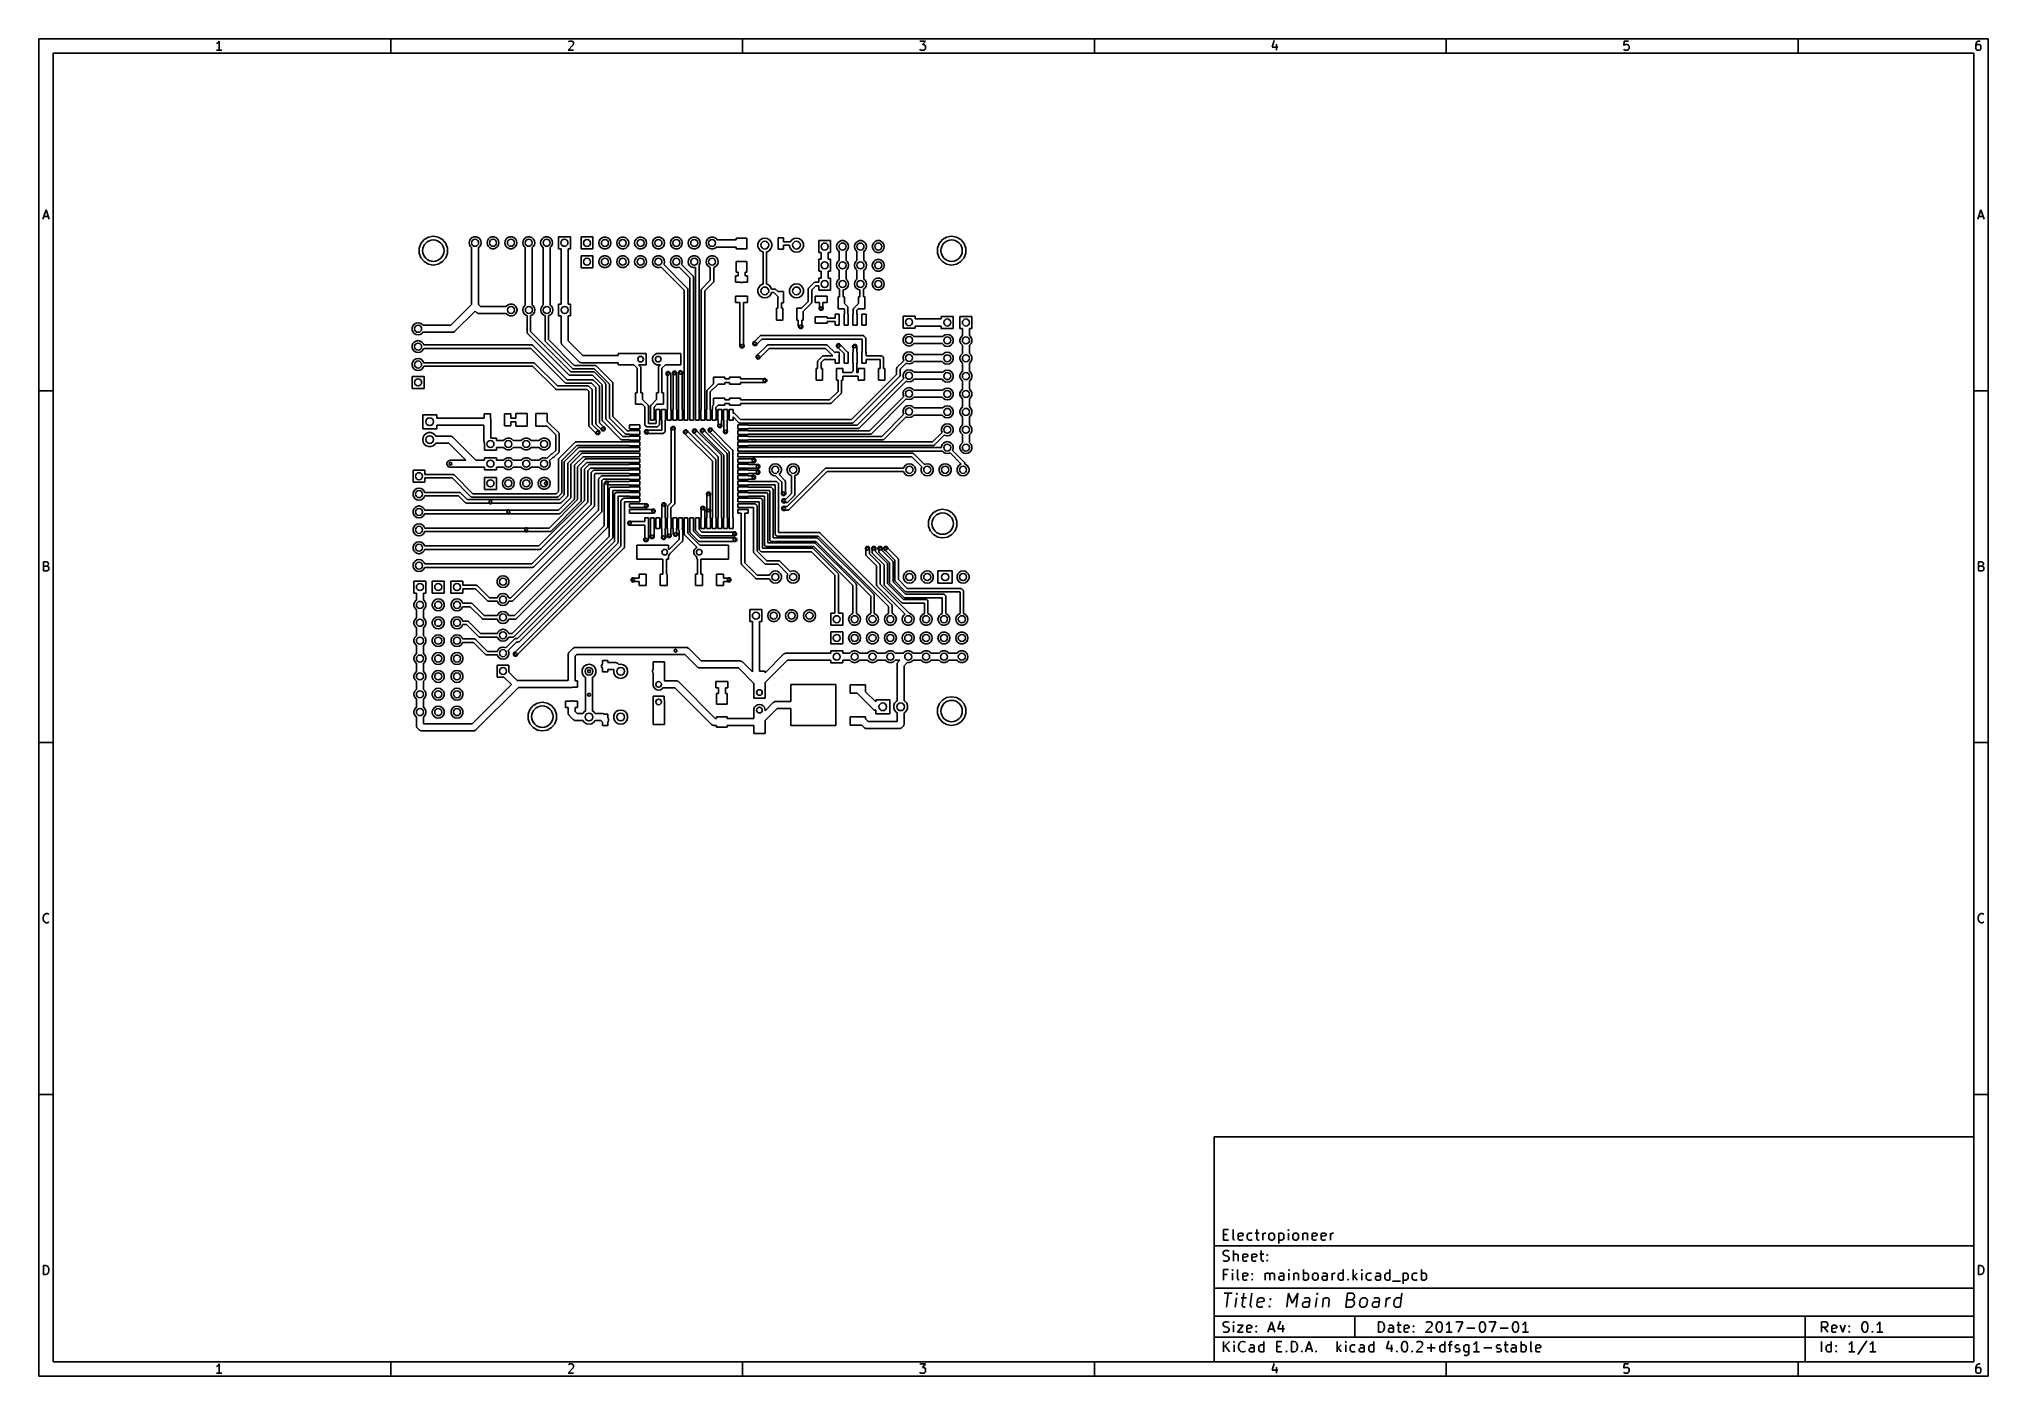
# Model space of a CAD drawing. Extents: x 10 to 287, y -200 to -10.
import ezdxf

# ---------------------------------------------------------------- set-up
doc = ezdxf.new("R2010")
doc.units = 0
doc.header["$MEASUREMENT"] = 0
doc.layers.add('BLACK', color=7, linetype='CONTINUOUS')

msp = doc.modelspace()

# ---------------------------------------------------------------- linework, layer by layer
at = {"layer": 'Black'}
for p, q in [((10, -10), (10, -200.007)), ((287.002, -10), (10, -10)), ((35.3714, -10.5976), (35.2476, -10.6595)), ((35.4952, -10.4738), (35.3714, -10.5976)), ((35.619, -10.2881), (35.4952, -10.4738)), ((35.619, -11.5881), (35.619, -10.2881)), ((60, -12), (60, -10)), ((85.9286, -10.8452), (85.1857, -11.5881)), ((85.2476, -10.4119), (85.3095, -10.35)), ((85.3095, -10.35), (85.4333, -10.2881)), ((85.4333, -10.2881), (85.7429, -10.2881)), ((85.7429, -10.2881), (85.8667, -10.35)), ((85.8667, -10.35), (85.9286, -10.4119)), ((85.9286, -10.4119), (85.9905, -10.5357)), ((85.9905, -10.6595), (85.9286, -10.8452)), ((85.9905, -10.5357), (85.9905, -10.6595)), ((110, -12), (110, -10)), ((135.186, -10.2881), (135.99, -10.2881)), ((135.99, -10.2881), (135.557, -10.7833)), ((135.557, -10.7833), (135.743, -10.7833)), ((135.743, -10.7833), (135.867, -10.8452)), ((135.867, -10.8452), (135.929, -10.9071)), ((135.929, -10.9071), (135.99, -11.031)), ((135.99, -11.031), (135.99, -11.3405)), ((160, -12), (160, -10)), ((185.557, -10.2262), (185.248, -11.1548)), ((185.867, -10.7214), (185.867, -11.5881)), ((210, -12), (210, -10)), ((235.31, -10.2881), (235.248, -10.9071)), ((235.248, -10.9071), (235.31, -10.8452)), ((235.929, -10.2881), (235.31, -10.2881)), ((235.31, -10.8452), (235.433, -10.7833)), ((235.433, -10.7833), (235.743, -10.7833)), ((235.743, -10.7833), (235.867, -10.8452)), ((235.867, -10.8452), (235.929, -10.9071)), ((235.929, -10.9071), (235.99, -11.031)), ((235.99, -11.031), (235.99, -11.3405)), ((260, -12), (260, -10)), ((285.31, -10.5976), (285.248, -10.8452)), ((285.248, -10.8452), (285.248, -11.3405)), ((285.31, -10.9071), (285.248, -11.031)), ((285.433, -10.4119), (285.31, -10.5976)), ((285.371, -10.8452), (285.31, -10.9071)), ((285.495, -10.7833), (285.371, -10.8452)), ((285.495, -10.35), (285.433, -10.4119)), ((285.619, -10.2881), (285.495, -10.35)), ((285.743, -10.7833), (285.495, -10.7833)), ((285.867, -10.2881), (285.619, -10.2881)), ((285.867, -10.8452), (285.743, -10.7833)), ((285.929, -10.9071), (285.867, -10.8452)), ((285.99, -11.031), (285.929, -10.9071)), ((285.99, -11.3405), (285.99, -11.031)), ((287.002, -200.007), (287.002, -10)), ((12, -12), (12, -198.007)), ((285.002, -12), (12, -12)), ((35.9905, -11.5881), (35.2476, -11.5881)), ((85.1857, -11.5881), (85.9905, -11.5881)), ((135.248, -11.5262), (135.186, -11.4643)), ((135.371, -11.5881), (135.248, -11.5262)), ((135.743, -11.5881), (135.371, -11.5881)), ((135.867, -11.5262), (135.743, -11.5881)), ((135.929, -11.4643), (135.867, -11.5262)), ((135.99, -11.3405), (135.929, -11.4643)), ((185.248, -11.1548), (186.052, -11.1548)), ((235.31, -11.5262), (235.248, -11.4643)), ((235.433, -11.5881), (235.31, -11.5262)), ((235.743, -11.5881), (235.433, -11.5881)), ((235.867, -11.5262), (235.743, -11.5881)), ((235.929, -11.4643), (235.867, -11.5262)), ((235.99, -11.3405), (235.929, -11.4643)), ((285.002, -198.007), (285.002, -12)), ((285.248, -11.3405), (285.31, -11.4643)), ((285.31, -11.4643), (285.371, -11.5262)), ((285.371, -11.5262), (285.495, -11.5881)), ((285.495, -11.5881), (285.743, -11.5881)), ((285.743, -11.5881), (285.867, -11.5262)), ((285.867, -11.5262), (285.929, -11.4643)), ((285.929, -11.4643), (285.99, -11.3405)), ((10.5667, -35.5881), (11, -34.2881)), ((10.6905, -35.2167), (11.3095, -35.2167)), ((11, -34.2881), (11.4333, -35.5881)), ((285.569, -35.5881), (286.002, -34.2881)), ((285.693, -35.2167), (286.312, -35.2167)), ((286.002, -34.2881), (286.436, -35.5881)), ((64.2735, -39.0613), (64.7289, -38.5187)), ((64.7289, -38.5187), (65.3424, -38.1645)), ((65.3424, -38.1645), (66.04, -38.0414)), ((66.04, -38.0414), (66.7376, -38.1645)), ((66.7376, -38.1645), (67.3511, -38.5187)), ((67.3511, -38.5187), (67.8065, -39.0613)), ((71.1336, -38.9604), (71.1849, -38.6696)), ((71.1849, -38.6696), (71.3325, -38.414)), ((71.3325, -38.414), (71.5586, -38.2242)), ((71.5586, -38.2242), (71.836, -38.1233)), ((71.836, -38.1233), (72.1312, -38.1233)), ((72.1312, -38.1233), (72.4086, -38.2242)), ((72.4086, -38.2242), (72.6347, -38.414)), ((72.6347, -38.414), (72.7823, -38.6696)), ((72.7823, -38.6696), (72.8336, -38.9604)), ((73.6736, -38.9604), (73.7249, -38.6696)), ((73.7249, -38.6696), (73.8725, -38.414)), ((73.8725, -38.414), (74.0986, -38.2242)), ((74.0986, -38.2242), (74.376, -38.1233)), ((74.376, -38.1233), (74.6712, -38.1233)), ((74.6712, -38.1233), (74.9486, -38.2242)), ((74.9486, -38.2242), (75.1747, -38.414)), ((75.1747, -38.414), (75.3223, -38.6696)), ((75.3223, -38.6696), (75.3736, -38.9604)), ((76.2136, -38.9604), (76.2649, -38.6696)), ((76.2649, -38.6696), (76.4125, -38.414)), ((76.4125, -38.414), (76.6386, -38.2242)), ((76.6386, -38.2242), (76.916, -38.1233)), ((76.916, -38.1233), (77.2112, -38.1233)), ((77.2112, -38.1233), (77.4886, -38.2242)), ((77.4886, -38.2242), (77.7147, -38.414)), ((77.7147, -38.414), (77.8623, -38.6696)), ((77.8623, -38.6696), (77.9136, -38.9604)), ((78.7536, -38.9604), (78.8049, -38.6696)), ((78.8049, -38.6696), (78.9525, -38.414)), ((78.9525, -38.414), (79.1786, -38.2242)), ((79.1786, -38.2242), (79.456, -38.1233)), ((79.456, -38.1233), (79.7512, -38.1233)), ((79.7512, -38.1233), (80.0286, -38.2242)), ((80.0286, -38.2242), (80.2547, -38.414)), ((80.2547, -38.414), (80.4023, -38.6696)), ((80.4023, -38.6696), (80.4536, -38.9604)), ((81.2936, -38.9604), (81.3449, -38.6696)), ((81.3449, -38.6696), (81.4925, -38.414)), ((81.4925, -38.414), (81.7186, -38.2242)), ((81.7186, -38.2242), (81.996, -38.1233)), ((81.996, -38.1233), (82.2912, -38.1233)), ((82.2912, -38.1233), (82.5686, -38.2242)), ((82.5686, -38.2242), (82.7947, -38.414)), ((82.7947, -38.414), (82.9423, -38.6696)), ((82.9423, -38.6696), (82.9936, -38.9604)), ((83.8336, -39.8136), (83.8336, -38.1136)), ((83.8336, -38.1136), (85.5336, -38.1136)), ((85.5336, -38.1136), (85.5336, -39.8136)), ((87.034, -39.839), (87.034, -38.139)), ((87.034, -38.139), (88.734, -38.139)), ((88.734, -38.139), (88.734, -39.839)), ((89.574, -38.9858), (89.6253, -38.695)), ((89.6253, -38.695), (89.7729, -38.4394)), ((89.7729, -38.4394), (89.999, -38.2496)), ((89.999, -38.2496), (90.2764, -38.1487)), ((90.2764, -38.1487), (90.5716, -38.1487)), ((90.5716, -38.1487), (90.849, -38.2496)), ((90.849, -38.2496), (91.0751, -38.4394)), ((91.0751, -38.4394), (91.2227, -38.695)), ((91.2227, -38.695), (91.274, -38.9858)), ((92.114, -38.9858), (92.1653, -38.695)), ((92.1653, -38.695), (92.3129, -38.4394)), ((92.3129, -38.4394), (92.539, -38.2496)), ((92.539, -38.2496), (92.8164, -38.1487)), ((92.8164, -38.1487), (93.1116, -38.1487)), ((93.1116, -38.1487), (93.389, -38.2496)), ((93.389, -38.2496), (93.6151, -38.4394)), ((93.6151, -38.4394), (93.7627, -38.695)), ((93.7627, -38.695), (93.814, -38.9858)), ((94.654, -38.9858), (94.7053, -38.695)), ((94.7053, -38.695), (94.8529, -38.4394)), ((94.8529, -38.4394), (95.079, -38.2496)), ((95.079, -38.2496), (95.3564, -38.1487)), ((95.3564, -38.1487), (95.6516, -38.1487)), ((95.6516, -38.1487), (95.929, -38.2496)), ((95.929, -38.2496), (96.1551, -38.4394)), ((96.1551, -38.4394), (96.3027, -38.695)), ((96.3027, -38.695), (96.354, -38.9858)), ((97.194, -38.9858), (97.2453, -38.695)), ((97.2453, -38.695), (97.3929, -38.4394)), ((97.3929, -38.4394), (97.619, -38.2496)), ((97.619, -38.2496), (97.8964, -38.1487)), ((97.8964, -38.1487), (98.1916, -38.1487)), ((98.1916, -38.1487), (98.469, -38.2496)), ((98.469, -38.2496), (98.6951, -38.4394)), ((98.6951, -38.4394), (98.8427, -38.695)), ((98.8427, -38.695), (98.894, -38.9858)), ((99.734, -38.9858), (99.7853, -38.695)), ((99.7853, -38.695), (99.9329, -38.4394)), ((99.9329, -38.4394), (100.159, -38.2496)), ((100.159, -38.2496), (100.436, -38.1487)), ((100.436, -38.1487), (100.732, -38.1487)), ((100.732, -38.1487), (101.009, -38.2496)), ((101.009, -38.2496), (101.235, -38.4394)), ((101.235, -38.4394), (101.383, -38.695)), ((101.383, -38.695), (101.434, -38.9858)), ((102.274, -38.9858), (102.325, -38.695)), ((102.325, -38.695), (102.473, -38.4394)), ((102.473, -38.4394), (102.699, -38.2496)), ((102.699, -38.2496), (102.976, -38.1487)), ((102.976, -38.1487), (103.272, -38.1487)), ((103.272, -38.1487), (103.549, -38.2496)), ((103.549, -38.2496), (103.775, -38.4394)), ((103.775, -38.4394), (103.923, -38.695)), ((103.923, -38.695), (103.974, -38.9858)), ((104.814, -38.9858), (104.865, -38.695)), ((104.865, -38.695), (105.013, -38.4394)), ((105.013, -38.4394), (105.239, -38.2496)), ((105.239, -38.2496), (105.516, -38.1487)), ((105.516, -38.1487), (105.812, -38.1487)), ((105.812, -38.1487), (106.089, -38.2496)), ((106.089, -38.2496), (106.315, -38.4394)), ((106.315, -38.4394), (106.388, -38.5662)), ((106.388, -38.5662), (109.105, -38.5662)), ((109.105, -38.5662), (109.105, -38.3162)), ((109.105, -38.3162), (110.605, -38.3162)), ((110.605, -38.3162), (110.605, -39.8162)), ((112.288, -38.7943), (112.512, -38.5272)), ((112.512, -38.5272), (112.814, -38.3529)), ((112.814, -38.3529), (113.157, -38.2924)), ((113.157, -38.2924), (113.5, -38.3529)), ((113.5, -38.3529), (113.802, -38.5272)), ((113.802, -38.5272), (114.026, -38.7943)), ((115.063, -39.8652), (115.063, -38.2652)), ((115.063, -38.2652), (115.823, -38.2652)), ((115.823, -38.2652), (115.823, -38.8152)), ((116.788, -38.7943), (117.012, -38.5272)), ((117.012, -38.5272), (117.314, -38.3529)), ((117.314, -38.3529), (117.657, -38.2924)), ((117.657, -38.2924), (118, -38.3529)), ((118, -38.3529), (118.302, -38.5272)), ((118.302, -38.5272), (118.526, -38.7943)), ((120.816, -40.347), (120.816, -38.647)), ((120.816, -38.647), (122.516, -38.647)), ((122.516, -38.647), (122.516, -40.347)), ((123.555, -38.9474), (123.781, -38.7576)), ((123.781, -38.7576), (124.058, -38.6567)), ((124.058, -38.6567), (124.354, -38.6567)), ((124.354, -38.6567), (124.631, -38.7576)), ((124.631, -38.7576), (124.857, -38.9474)), ((126.095, -38.9474), (126.321, -38.7576)), ((126.321, -38.7576), (126.598, -38.6567)), ((126.598, -38.6567), (126.894, -38.6567)), ((126.894, -38.6567), (127.171, -38.7576)), ((127.171, -38.7576), (127.397, -38.9474)), ((128.635, -38.9474), (128.861, -38.7576)), ((128.861, -38.7576), (129.138, -38.6567)), ((129.138, -38.6567), (129.434, -38.6567)), ((129.434, -38.6567), (129.711, -38.7576)), ((129.711, -38.7576), (129.937, -38.9474)), ((137.934, -39.0613), (138.389, -38.5187)), ((138.389, -38.5187), (139.002, -38.1645)), ((139.002, -38.1645), (139.7, -38.0414)), ((139.7, -38.0414), (140.398, -38.1645)), ((140.398, -38.1645), (141.011, -38.5187)), ((141.011, -38.5187), (141.466, -39.0613)), ((64.0312, -39.727), (64.2735, -39.0613)), ((64.0312, -40.4354), (64.0312, -39.727)), ((64.2735, -41.1011), (64.0312, -40.4354)), ((64.7289, -41.6437), (64.2735, -41.1011)), ((67.8065, -41.1011), (67.3511, -41.6437)), ((67.8065, -39.0613), (68.0488, -39.727)), ((68.0488, -40.4354), (67.8065, -41.1011)), ((68.0488, -39.727), (68.0488, -40.4354)), ((71.1336, -38.9668), (71.1336, -38.9604)), ((71.1849, -39.2576), (71.1336, -38.9668)), ((71.3325, -39.5132), (71.1849, -39.2576)), ((71.4836, -39.64), (71.3325, -39.5132)), ((71.4836, -47.7481), (71.4836, -39.64)), ((72.6347, -39.5132), (72.4836, -39.64)), ((72.4836, -39.64), (72.4836, -47.7481)), ((72.7823, -39.2576), (72.6347, -39.5132)), ((72.8336, -38.9668), (72.7823, -39.2576)), ((72.8336, -38.9604), (72.8336, -38.9668)), ((73.6736, -38.9668), (73.6736, -38.9604)), ((73.7249, -39.2576), (73.6736, -38.9668)), ((73.8725, -39.5132), (73.7249, -39.2576)), ((74.0986, -39.703), (73.8725, -39.5132)), ((74.376, -39.8039), (74.0986, -39.703)), ((74.6712, -39.8039), (74.376, -39.8039)), ((74.9486, -39.703), (74.6712, -39.8039)), ((75.1747, -39.5132), (74.9486, -39.703)), ((75.3223, -39.2576), (75.1747, -39.5132)), ((75.3736, -38.9668), (75.3223, -39.2576)), ((75.3736, -38.9604), (75.3736, -38.9668)), ((76.2136, -38.9668), (76.2136, -38.9604)), ((76.2649, -39.2576), (76.2136, -38.9668)), ((76.4125, -39.5132), (76.2649, -39.2576)), ((76.6386, -39.703), (76.4125, -39.5132)), ((76.916, -39.8039), (76.6386, -39.703)), ((77.2112, -39.8039), (76.916, -39.8039)), ((77.4886, -39.703), (77.2112, -39.8039)), ((77.7147, -39.5132), (77.4886, -39.703)), ((77.8623, -39.2576), (77.7147, -39.5132)), ((77.9136, -38.9668), (77.8623, -39.2576)), ((77.9136, -38.9604), (77.9136, -38.9668)), ((78.7536, -38.9668), (78.7536, -38.9604)), ((78.8049, -39.2576), (78.7536, -38.9668)), ((78.9525, -39.5132), (78.8049, -39.2576)), ((79.1036, -39.64), (78.9525, -39.5132)), ((79.1036, -47.8589), (79.1036, -39.64)), ((80.2547, -39.5132), (80.1036, -39.64)), ((80.1036, -39.64), (80.1036, -47.8162)), ((80.4023, -39.2576), (80.2547, -39.5132)), ((80.4536, -38.9668), (80.4023, -39.2576)), ((80.4536, -38.9604), (80.4536, -38.9668)), ((81.2936, -38.9668), (81.2936, -38.9604)), ((81.3449, -39.2576), (81.2936, -38.9668)), ((81.4925, -39.5132), (81.3449, -39.2576)), ((81.669, -39.6613), (81.4925, -39.5132)), ((81.669, -47.8376), (81.669, -39.6613)), ((82.7947, -39.5132), (82.669, -39.6187)), ((82.669, -39.6187), (82.669, -47.8376)), ((82.9423, -39.2576), (82.7947, -39.5132)), ((82.9936, -38.9668), (82.9423, -39.2576)), ((82.9936, -38.9604), (82.9936, -38.9668)), ((84.209, -39.8136), (83.8336, -39.8136)), ((84.209, -47.664), (84.209, -39.8136)), ((85.5336, -39.8136), (85.209, -39.8136)), ((85.209, -39.8136), (85.209, -47.664)), ((88.734, -39.839), (87.034, -39.839)), ((87.034, -42.506), (87.034, -40.806)), ((87.034, -40.806), (88.734, -40.806)), ((88.734, -40.806), (88.734, -42.506)), ((89.574, -38.9922), (89.574, -38.9858)), ((89.6253, -39.283), (89.574, -38.9922)), ((89.574, -41.6528), (89.6253, -41.362)), ((89.7729, -39.5386), (89.6253, -39.283)), ((89.6253, -41.362), (89.7729, -41.1064)), ((89.999, -39.7284), (89.7729, -39.5386)), ((89.7729, -41.1064), (89.999, -40.9166)), ((90.2764, -39.8293), (89.999, -39.7284)), ((89.999, -40.9166), (90.2764, -40.8157)), ((90.5716, -39.8293), (90.2764, -39.8293)), ((90.2764, -40.8157), (90.5716, -40.8157)), ((90.849, -39.7284), (90.5716, -39.8293)), ((90.5716, -40.8157), (90.849, -40.9166)), ((91.0751, -39.5386), (90.849, -39.7284)), ((90.849, -40.9166), (91.0751, -41.1064)), ((91.2227, -39.283), (91.0751, -39.5386)), ((91.0751, -41.1064), (91.2227, -41.362)), ((91.274, -38.9922), (91.2227, -39.283)), ((91.2227, -41.362), (91.274, -41.6528)), ((91.274, -38.9858), (91.274, -38.9922)), ((92.114, -38.9922), (92.114, -38.9858)), ((92.1653, -39.283), (92.114, -38.9922)), ((92.114, -41.6528), (92.1653, -41.362)), ((92.3129, -39.5386), (92.1653, -39.283)), ((92.1653, -41.362), (92.3129, -41.1064)), ((92.539, -39.7284), (92.3129, -39.5386)), ((92.3129, -41.1064), (92.539, -40.9166)), ((92.8164, -39.8293), (92.539, -39.7284)), ((92.539, -40.9166), (92.8164, -40.8157)), ((93.1116, -39.8293), (92.8164, -39.8293)), ((92.8164, -40.8157), (93.1116, -40.8157)), ((93.389, -39.7284), (93.1116, -39.8293)), ((93.1116, -40.8157), (93.389, -40.9166)), ((93.6151, -39.5386), (93.389, -39.7284)), ((93.389, -40.9166), (93.6151, -41.1064)), ((93.7627, -39.283), (93.6151, -39.5386)), ((93.6151, -41.1064), (93.7627, -41.362)), ((93.814, -38.9922), (93.7627, -39.283)), ((93.7627, -41.362), (93.814, -41.6528)), ((93.814, -38.9858), (93.814, -38.9922)), ((94.654, -38.9922), (94.654, -38.9858)), ((94.7053, -39.283), (94.654, -38.9922)), ((94.654, -41.6528), (94.7053, -41.362)), ((94.8529, -39.5386), (94.7053, -39.283)), ((94.7053, -41.362), (94.8529, -41.1064)), ((95.079, -39.7284), (94.8529, -39.5386)), ((94.8529, -41.1064), (95.079, -40.9166)), ((95.3564, -39.8293), (95.079, -39.7284)), ((95.079, -40.9166), (95.3564, -40.8157)), ((95.6516, -39.8293), (95.3564, -39.8293)), ((95.3564, -40.8157), (95.6516, -40.8157)), ((95.929, -39.7284), (95.6516, -39.8293)), ((95.6516, -40.8157), (95.929, -40.9166)), ((96.1551, -39.5386), (95.929, -39.7284)), ((95.929, -40.9166), (96.1551, -41.1064)), ((96.3027, -39.283), (96.1551, -39.5386)), ((96.1551, -41.1064), (96.3027, -41.362)), ((96.354, -38.9922), (96.3027, -39.283)), ((96.3027, -41.362), (96.354, -41.6528)), ((96.354, -38.9858), (96.354, -38.9922)), ((97.194, -38.9922), (97.194, -38.9858)), ((97.2453, -39.283), (97.194, -38.9922)), ((97.194, -41.6528), (97.2453, -41.362)), ((97.3929, -39.5386), (97.2453, -39.283)), ((97.2453, -41.362), (97.3929, -41.1064)), ((97.619, -39.7284), (97.3929, -39.5386)), ((97.3929, -41.1064), (97.619, -40.9166)), ((97.8964, -39.8293), (97.619, -39.7284)), ((97.619, -40.9166), (97.8964, -40.8157)), ((98.1916, -39.8293), (97.8964, -39.8293)), ((97.8964, -40.8157), (98.1916, -40.8157)), ((98.469, -39.7284), (98.1916, -39.8293)), ((98.1916, -40.8157), (98.469, -40.9166)), ((98.6951, -39.5386), (98.469, -39.7284)), ((98.469, -40.9166), (98.6951, -41.1064)), ((98.8427, -39.283), (98.6951, -39.5386)), ((98.6951, -41.1064), (98.8427, -41.362)), ((98.894, -38.9922), (98.8427, -39.283)), ((98.8427, -41.362), (98.894, -41.6528)), ((98.894, -38.9858), (98.894, -38.9922)), ((99.734, -38.9922), (99.734, -38.9858)), ((99.7853, -39.283), (99.734, -38.9922)), ((99.734, -41.6528), (99.7853, -41.362)), ((99.9329, -39.5386), (99.7853, -39.283)), ((99.7853, -41.362), (99.9329, -41.1064)), ((100.159, -39.7284), (99.9329, -39.5386)), ((99.9329, -41.1064), (100.159, -40.9166)), ((100.436, -39.8293), (100.159, -39.7284)), ((100.159, -40.9166), (100.436, -40.8157)), ((100.732, -39.8293), (100.436, -39.8293)), ((100.436, -40.8157), (100.732, -40.8157)), ((101.009, -39.7284), (100.732, -39.8293)), ((100.732, -40.8157), (101.009, -40.9166)), ((101.235, -39.5386), (101.009, -39.7284)), ((101.009, -40.9166), (101.235, -41.1064)), ((101.383, -39.283), (101.235, -39.5386)), ((101.235, -41.1064), (101.383, -41.362)), ((101.434, -38.9922), (101.383, -39.283)), ((101.383, -41.362), (101.434, -41.6528)), ((101.434, -38.9858), (101.434, -38.9922)), ((102.274, -38.9922), (102.274, -38.9858)), ((102.325, -39.283), (102.274, -38.9922)), ((102.274, -41.6528), (102.325, -41.362)), ((102.473, -39.5386), (102.325, -39.283)), ((102.325, -41.362), (102.473, -41.1064)), ((102.699, -39.7284), (102.473, -39.5386)), ((102.473, -41.1064), (102.699, -40.9166)), ((102.976, -39.8293), (102.699, -39.7284)), ((102.699, -40.9166), (102.976, -40.8157)), ((103.272, -39.8293), (102.976, -39.8293)), ((102.976, -40.8157), (103.272, -40.8157)), ((103.549, -39.7284), (103.272, -39.8293)), ((103.272, -40.8157), (103.549, -40.9166)), ((103.775, -39.5386), (103.549, -39.7284)), ((103.549, -40.9166), (103.775, -41.1064)), ((103.923, -39.283), (103.775, -39.5386)), ((103.775, -41.1064), (103.923, -41.362)), ((103.974, -38.9922), (103.923, -39.283)), ((103.923, -41.362), (103.974, -41.6528)), ((103.974, -38.9858), (103.974, -38.9922)), ((104.814, -38.9922), (104.814, -38.9858)), ((104.865, -39.283), (104.814, -38.9922)), ((104.814, -41.6528), (104.865, -41.362)), ((105.013, -39.5386), (104.865, -39.283)), ((104.865, -41.362), (105.013, -41.1064)), ((105.239, -39.7284), (105.013, -39.5386)), ((105.013, -41.1064), (105.239, -40.9166)), ((105.516, -39.8293), (105.239, -39.7284)), ((105.239, -40.9166), (105.516, -40.8157)), ((105.812, -39.8293), (105.516, -39.8293)), ((105.516, -40.8157), (105.812, -40.8157)), ((106.089, -39.7284), (105.812, -39.8293)), ((105.812, -40.8157), (106.089, -40.9166)), ((106.282, -39.5662), (106.089, -39.7284)), ((106.089, -40.9166), (106.315, -41.1064)), ((109.105, -39.5662), (106.282, -39.5662)), ((106.315, -41.1064), (106.463, -41.362)), ((106.463, -41.362), (106.514, -41.6528)), ((109.105, -39.8162), (109.105, -39.5662)), ((110.605, -39.8162), (109.105, -39.8162)), ((112.168, -39.1219), (112.288, -38.7943)), ((112.168, -39.4705), (112.168, -39.1219)), ((112.288, -39.7981), (112.168, -39.4705)), ((112.512, -40.0652), (112.288, -39.7981)), ((112.814, -40.2395), (112.512, -40.0652)), ((112.907, -40.2559), (112.814, -40.2395)), ((112.907, -44.8365), (112.907, -40.2559)), ((113.5, -40.2395), (113.407, -40.2559)), ((113.407, -40.2559), (113.407, -44.8365)), ((113.802, -40.0652), (113.5, -40.2395)), ((114.026, -39.7981), (113.802, -40.0652)), ((114.026, -38.7943), (114.146, -39.1219)), ((114.146, -39.4705), (114.026, -39.7981)), ((114.146, -39.1219), (114.146, -39.4705)), ((115.823, -39.8652), (115.063, -39.8652)), ((115.823, -38.8152), (116.78, -38.8152)), ((116.668, -39.3152), (115.823, -39.3152)), ((115.823, -39.3152), (115.823, -39.8652)), ((116.668, -39.4705), (116.668, -39.3152)), ((116.788, -39.7981), (116.668, -39.4705)), ((116.78, -38.8152), (116.788, -38.7943)), ((117.012, -40.0652), (116.788, -39.7981)), ((117.314, -40.2395), (117.012, -40.0652)), ((117.657, -40.3), (117.314, -40.2395)), ((118, -40.2395), (117.657, -40.3)), ((118.302, -40.0652), (118, -40.2395)), ((118.526, -39.7981), (118.302, -40.0652)), ((118.526, -38.7943), (118.646, -39.1219)), ((118.646, -39.4705), (118.526, -39.7981)), ((118.646, -39.1219), (118.646, -39.4705)), ((121.166, -40.347), (120.816, -40.347)), ((120.816, -43.014), (120.816, -41.314)), ((120.816, -41.314), (121.166, -41.314)), ((121.166, -41.314), (121.166, -40.347)), ((122.516, -40.347), (122.166, -40.347)), ((122.166, -40.347), (122.166, -41.314)), ((122.166, -41.314), (122.516, -41.314)), ((122.516, -41.314), (122.516, -43.014)), ((123.356, -39.4938), (123.407, -39.203)), ((123.356, -39.5002), (123.356, -39.4938)), ((123.407, -39.791), (123.356, -39.5002)), ((123.407, -39.203), (123.555, -38.9474)), ((123.555, -40.0466), (123.407, -39.791)), ((123.706, -40.1734), (123.555, -40.0466)), ((123.555, -41.6144), (123.706, -41.4876)), ((123.706, -41.4876), (123.706, -40.1734)), ((124.857, -40.0466), (124.706, -40.1734)), ((124.706, -40.1734), (124.706, -41.4876)), ((124.706, -41.4876), (124.857, -41.6144)), ((124.857, -38.9474), (125.005, -39.203)), ((125.005, -39.791), (124.857, -40.0466)), ((125.005, -39.203), (125.056, -39.4938)), ((125.056, -39.5002), (125.005, -39.791)), ((125.056, -39.4938), (125.056, -39.5002)), ((125.896, -39.4938), (125.947, -39.203)), ((125.896, -39.5002), (125.896, -39.4938)), ((125.947, -39.791), (125.896, -39.5002)), ((125.947, -39.203), (126.095, -38.9474)), ((126.095, -40.0466), (125.947, -39.791)), ((126.246, -40.1734), (126.095, -40.0466)), ((126.095, -41.6144), (126.246, -41.4876)), ((126.246, -41.4876), (126.246, -40.1734)), ((127.397, -40.0466), (127.246, -40.1734)), ((127.246, -40.1734), (127.246, -41.4876)), ((127.246, -41.4876), (127.397, -41.6144)), ((127.397, -38.9474), (127.545, -39.203)), ((127.545, -39.791), (127.397, -40.0466)), ((127.545, -39.203), (127.596, -39.4938)), ((127.596, -39.5002), (127.545, -39.791)), ((127.596, -39.4938), (127.596, -39.5002)), ((128.436, -39.4938), (128.487, -39.203)), ((128.436, -39.5002), (128.436, -39.4938)), ((128.487, -39.791), (128.436, -39.5002)), ((128.487, -39.203), (128.635, -38.9474)), ((128.635, -40.0466), (128.487, -39.791)), ((128.861, -40.2364), (128.635, -40.0466)), ((128.635, -41.6144), (128.861, -41.4246)), ((129.138, -40.3373), (128.861, -40.2364)), ((128.861, -41.4246), (129.138, -41.3237)), ((129.434, -40.3373), (129.138, -40.3373)), ((129.138, -41.3237), (129.434, -41.3237)), ((129.711, -40.2364), (129.434, -40.3373)), ((129.434, -41.3237), (129.711, -41.4246)), ((129.937, -40.0466), (129.711, -40.2364)), ((129.711, -41.4246), (129.937, -41.6144)), ((129.937, -38.9474), (130.085, -39.203)), ((130.085, -39.791), (129.937, -40.0466)), ((130.085, -39.203), (130.136, -39.4938)), ((130.136, -39.5002), (130.085, -39.791)), ((130.136, -39.4938), (130.136, -39.5002)), ((137.691, -39.727), (137.934, -39.0613)), ((137.691, -40.4354), (137.691, -39.727)), ((137.934, -41.1011), (137.691, -40.4354)), ((138.389, -41.6437), (137.934, -41.1011)), ((141.466, -41.1011), (141.011, -41.6437)), ((141.466, -39.0613), (141.709, -39.727)), ((141.709, -40.4354), (141.466, -41.1011)), ((141.709, -39.727), (141.709, -40.4354)), ((65.3424, -41.9979), (64.7289, -41.6437)), ((66.04, -42.121), (65.3424, -41.9979)), ((66.7376, -41.9979), (66.04, -42.121)), ((67.3511, -41.6437), (66.7376, -41.9979)), ((88.734, -42.506), (87.034, -42.506)), ((89.574, -41.6592), (89.574, -41.6528)), ((89.6253, -41.95), (89.574, -41.6592)), ((89.7729, -42.2056), (89.6253, -41.95)), ((89.999, -42.3954), (89.7729, -42.2056)), ((90.2764, -42.4963), (89.999, -42.3954)), ((90.5716, -42.4963), (90.2764, -42.4963)), ((90.849, -42.3954), (90.5716, -42.4963)), ((91.0751, -42.2056), (90.849, -42.3954)), ((91.2227, -41.95), (91.0751, -42.2056)), ((91.274, -41.6592), (91.2227, -41.95)), ((91.274, -41.6528), (91.274, -41.6592)), ((92.114, -41.6592), (92.114, -41.6528)), ((92.1653, -41.95), (92.114, -41.6592)), ((92.3129, -42.2056), (92.1653, -41.95)), ((92.539, -42.3954), (92.3129, -42.2056)), ((92.8164, -42.4963), (92.539, -42.3954)), ((93.1116, -42.4963), (92.8164, -42.4963)), ((93.389, -42.3954), (93.1116, -42.4963)), ((93.6151, -42.2056), (93.389, -42.3954)), ((93.7627, -41.95), (93.6151, -42.2056)), ((93.814, -41.6592), (93.7627, -41.95)), ((93.814, -41.6528), (93.814, -41.6592)), ((94.654, -41.6592), (94.654, -41.6528)), ((94.7053, -41.95), (94.654, -41.6592)), ((94.8529, -42.2056), (94.7053, -41.95)), ((95.079, -42.3954), (94.8529, -42.2056)), ((95.3564, -42.4963), (95.079, -42.3954)), ((95.6516, -42.4963), (95.3564, -42.4963)), ((95.929, -42.3954), (95.6516, -42.4963)), ((96.1551, -42.2056), (95.929, -42.3954)), ((96.3027, -41.95), (96.1551, -42.2056)), ((96.354, -41.6592), (96.3027, -41.95)), ((96.354, -41.6528), (96.354, -41.6592)), ((97.194, -41.6592), (97.194, -41.6528)), ((97.2453, -41.95), (97.194, -41.6592)), ((97.3929, -42.2056), (97.2453, -41.95)), ((97.619, -42.3954), (97.3929, -42.2056)), ((97.8964, -42.4963), (97.619, -42.3954)), ((98.1916, -42.4963), (97.8964, -42.4963)), ((98.4403, -42.4058), (98.1916, -42.4963)), ((101.712, -45.6776), (98.4403, -42.4058)), ((98.8427, -41.95), (98.7874, -42.0458)), ((98.7874, -42.0458), (102.139, -45.3972)), ((98.894, -41.6592), (98.8427, -41.95)), ((98.894, -41.6528), (98.894, -41.6592)), ((99.734, -41.6592), (99.734, -41.6528)), ((99.7853, -41.95), (99.734, -41.6592)), ((99.9329, -42.2056), (99.7853, -41.95)), ((100.159, -42.3954), (99.9329, -42.2056)), ((100.436, -42.4963), (100.159, -42.3954)), ((100.732, -42.4963), (100.436, -42.4963)), ((100.98, -42.4058), (100.732, -42.4963)), ((102.512, -43.9376), (100.98, -42.4058)), ((101.383, -41.95), (101.327, -42.0458)), ((101.327, -42.0458), (102.939, -43.6572)), ((101.434, -41.6592), (101.383, -41.95)), ((101.434, -41.6528), (101.434, -41.6592)), ((102.274, -41.6592), (102.274, -41.6528)), ((102.325, -41.95), (102.274, -41.6592)), ((102.473, -42.2056), (102.325, -41.95)), ((102.699, -42.3954), (102.473, -42.2056)), ((102.512, -62.67), (102.512, -43.9376)), ((102.976, -42.4963), (102.699, -42.3954)), ((102.939, -43.6572), (102.945, -43.6662)), ((102.945, -43.6662), (102.954, -43.6733)), ((102.954, -43.6733), (102.97, -43.7016)), ((102.97, -43.7016), (102.989, -43.7283)), ((103.272, -42.4963), (102.976, -42.4963)), ((102.989, -43.7283), (102.991, -43.739)), ((102.991, -43.739), (102.997, -43.7485)), ((102.997, -43.7485), (103.003, -43.7807)), ((103.003, -43.7807), (103.011, -43.8122)), ((103.011, -43.8122), (103.01, -43.8232)), ((103.01, -43.8232), (103.012, -43.834)), ((103.012, -43.834), (103.012, -62.67)), ((103.312, -42.4816), (103.272, -42.4963)), ((103.312, -62.67), (103.312, -42.4816)), ((103.923, -41.95), (103.812, -42.1418)), ((103.812, -42.1418), (103.812, -62.67)), ((103.974, -41.6592), (103.923, -41.95)), ((103.974, -41.6528), (103.974, -41.6592)), ((104.185, -45.5244), (105.414, -44.2956)), ((104.814, -41.6592), (104.814, -41.6528)), ((104.865, -41.95), (104.814, -41.6592)), ((105.013, -42.2056), (104.865, -41.95)), ((105.239, -42.3954), (105.013, -42.2056)), ((105.414, -42.4591), (105.239, -42.3954)), ((105.414, -44.2956), (105.414, -42.4591)), ((106.089, -42.3954), (105.914, -42.4591)), ((105.914, -42.4591), (105.914, -44.3992)), ((106.315, -42.2056), (106.089, -42.3954)), ((106.463, -41.95), (106.315, -42.2056)), ((106.514, -41.6592), (106.463, -41.95)), ((106.514, -41.6528), (106.514, -41.6592)), ((109.005, -44.5422), (109.005, -43.6422)), ((109.005, -43.6422), (109.355, -43.6422)), ((109.105, -43.1162), (109.105, -41.6162)), ((109.105, -41.6162), (110.605, -41.6162)), ((109.355, -43.1162), (109.105, -43.1162)), ((109.355, -43.6422), (109.355, -43.1162)), ((110.605, -43.1162), (110.355, -43.1162)), ((110.355, -43.1162), (110.355, -43.6422)), ((110.355, -43.6422), (110.705, -43.6422)), ((110.605, -41.6162), (110.605, -43.1162)), ((110.705, -43.6422), (110.705, -44.5422)), ((121.166, -43.014), (120.816, -43.014)), ((120.816, -44.581), (120.816, -43.981)), ((120.816, -43.981), (121.166, -43.981)), ((121.166, -43.981), (121.166, -43.014)), ((122.516, -43.014), (122.166, -43.014)), ((122.166, -43.014), (122.166, -43.981)), ((122.166, -43.981), (122.516, -43.981)), ((122.516, -43.981), (122.516, -45.681)), ((123.356, -42.1608), (123.407, -41.87)), ((123.356, -42.1672), (123.356, -42.1608)), ((123.407, -42.458), (123.356, -42.1672)), ((123.407, -41.87), (123.555, -41.6144)), ((123.555, -42.7136), (123.407, -42.458)), ((123.407, -44.537), (123.555, -44.2814)), ((123.706, -42.8404), (123.555, -42.7136)), ((123.555, -44.2814), (123.706, -44.1546)), ((123.706, -44.1546), (123.706, -42.8404)), ((124.857, -42.7136), (124.706, -42.8404)), ((124.706, -42.8404), (124.706, -44.1546)), ((124.706, -44.1546), (124.857, -44.2814)), ((124.857, -41.6144), (125.005, -41.87)), ((125.005, -42.458), (124.857, -42.7136)), ((124.857, -44.2814), (125.005, -44.537)), ((125.005, -41.87), (125.056, -42.1608)), ((125.056, -42.1672), (125.005, -42.458)), ((125.056, -42.1608), (125.056, -42.1672)), ((125.896, -42.1608), (125.947, -41.87)), ((125.896, -42.1672), (125.896, -42.1608)), ((125.947, -42.458), (125.896, -42.1672)), ((125.947, -41.87), (126.095, -41.6144)), ((126.095, -42.7136), (125.947, -42.458)), ((125.947, -44.537), (126.095, -44.2814)), ((126.246, -42.8404), (126.095, -42.7136)), ((126.095, -44.2814), (126.246, -44.1546)), ((126.246, -44.1546), (126.246, -42.8404)), ((127.397, -42.7136), (127.246, -42.8404)), ((127.246, -42.8404), (127.246, -44.1546)), ((127.246, -44.1546), (127.397, -44.2814)), ((127.397, -41.6144), (127.545, -41.87)), ((127.545, -42.458), (127.397, -42.7136)), ((127.397, -44.2814), (127.545, -44.537)), ((127.545, -41.87), (127.596, -42.1608)), ((127.596, -42.1672), (127.545, -42.458)), ((127.596, -42.1608), (127.596, -42.1672)), ((128.436, -42.1608), (128.487, -41.87)), ((128.436, -42.1672), (128.436, -42.1608)), ((128.487, -42.458), (128.436, -42.1672)), ((128.487, -41.87), (128.635, -41.6144)), ((128.635, -42.7136), (128.487, -42.458)), ((128.487, -44.537), (128.635, -44.2814)), ((128.861, -42.9034), (128.635, -42.7136)), ((128.635, -44.2814), (128.861, -44.0916)), ((129.138, -43.0043), (128.861, -42.9034)), ((128.861, -44.0916), (129.138, -43.9907)), ((129.434, -43.0043), (129.138, -43.0043)), ((129.138, -43.9907), (129.434, -43.9907)), ((129.711, -42.9034), (129.434, -43.0043)), ((129.434, -43.9907), (129.711, -44.0916)), ((129.937, -42.7136), (129.711, -42.9034)), ((129.711, -44.0916), (129.937, -44.2814)), ((129.937, -41.6144), (130.085, -41.87)), ((130.085, -42.458), (129.937, -42.7136)), ((129.937, -44.2814), (130.085, -44.537)), ((130.085, -41.87), (130.136, -42.1608)), ((130.136, -42.1672), (130.085, -42.458)), ((130.136, -42.1608), (130.136, -42.1672)), ((139.002, -41.9979), (138.389, -41.6437)), ((139.7, -42.121), (139.002, -41.9979)), ((140.398, -41.9979), (139.7, -42.121)), ((141.011, -41.6437), (140.398, -41.9979)), ((101.712, -62.67), (101.712, -45.6776)), ((102.139, -45.3972), (102.145, -45.4062)), ((102.145, -45.4062), (102.154, -45.4133)), ((102.154, -45.4133), (102.17, -45.4416)), ((102.17, -45.4416), (102.189, -45.4683)), ((102.189, -45.4683), (102.191, -45.479)), ((102.191, -45.479), (102.197, -45.4885)), ((102.197, -45.4885), (102.203, -45.5207)), ((102.203, -45.5207), (102.211, -45.5522)), ((102.211, -45.5522), (102.21, -45.5632)), ((102.21, -45.5632), (102.212, -45.574)), ((102.212, -45.574), (102.212, -62.67)), ((104.112, -45.7012), (104.114, -45.6904)), ((104.112, -62.67), (104.112, -45.7012)), ((104.113, -45.6794), (104.121, -45.6479)), ((104.114, -45.6904), (104.113, -45.6794)), ((104.121, -45.6479), (104.127, -45.6157)), ((104.127, -45.6157), (104.133, -45.6062)), ((104.133, -45.6062), (104.135, -45.5955)), ((104.135, -45.5955), (104.154, -45.5688)), ((104.154, -45.5688), (104.17, -45.5405)), ((104.17, -45.5405), (104.179, -45.5334)), ((104.179, -45.5334), (104.185, -45.5244)), ((105.841, -44.576), (104.612, -45.8048)), ((104.612, -45.8048), (104.612, -62.67)), ((105.847, -44.567), (105.841, -44.576)), ((105.856, -44.5599), (105.847, -44.567)), ((105.872, -44.5316), (105.856, -44.5599)), ((105.891, -44.5049), (105.872, -44.5316)), ((105.893, -44.4942), (105.891, -44.5049)), ((105.899, -44.4847), (105.893, -44.4942)), ((105.905, -44.4525), (105.899, -44.4847)), ((105.913, -44.421), (105.905, -44.4525)), ((105.914, -44.3992), (105.912, -44.41)), ((105.912, -44.41), (105.913, -44.421)), ((109.652, -44.5422), (109.005, -44.5422)), ((109.005, -47.4422), (109.005, -46.5422)), ((109.005, -46.5422), (110.705, -46.5422)), ((109.768, -44.5846), (109.652, -44.5422)), ((109.942, -44.5846), (109.768, -44.5846)), ((110.058, -44.5422), (109.942, -44.5846)), ((110.705, -44.5422), (110.058, -44.5422)), ((110.705, -46.5422), (110.705, -47.4422)), ((112.168, -45.6219), (112.288, -45.2943)), ((112.168, -45.9705), (112.168, -45.6219)), ((112.288, -46.2981), (112.168, -45.9705)), ((112.288, -45.2943), (112.512, -45.0272)), ((112.512, -46.5652), (112.288, -46.2981)), ((112.512, -45.0272), (112.814, -44.8529)), ((112.814, -46.7395), (112.512, -46.5652)), ((112.814, -44.8529), (112.907, -44.8365)), ((113.157, -46.8), (112.814, -46.7395)), ((113.5, -46.7395), (113.157, -46.8)), ((113.407, -44.8365), (113.5, -44.8529)), ((113.5, -44.8529), (113.802, -45.0272)), ((113.802, -46.5652), (113.5, -46.7395)), ((113.802, -45.0272), (114.026, -45.2943)), ((114.026, -46.2981), (113.802, -46.5652)), ((114.026, -45.2943), (114.118, -45.5462)), ((114.118, -46.0462), (114.026, -46.2981)), ((114.118, -45.5462), (114.554, -45.5462)), ((114.45, -46.0462), (114.118, -46.0462)), ((115.063, -46.6588), (114.45, -46.0462)), ((114.554, -45.5462), (114.565, -45.5481)), ((114.565, -45.5481), (114.576, -45.5472)), ((114.576, -45.5472), (114.607, -45.5556)), ((114.607, -45.5556), (114.64, -45.5613)), ((114.64, -45.5613), (114.649, -45.5668)), ((114.649, -45.5668), (114.66, -45.5696)), ((114.66, -45.5696), (114.686, -45.5884)), ((114.686, -45.5884), (114.715, -45.6047)), ((114.715, -45.6047), (114.722, -45.6131)), ((114.722, -45.6131), (114.731, -45.6194)), ((114.731, -45.6194), (115.063, -45.9516)), ((115.013, -46.8652), (115.015, -46.8544)), ((115.013, -48.2482), (115.013, -46.8652)), ((115.014, -46.8434), (115.022, -46.8119)), ((115.015, -46.8544), (115.014, -46.8434)), ((115.022, -46.8119), (115.028, -46.7797)), ((115.028, -46.7797), (115.034, -46.7702)), ((115.034, -46.7702), (115.036, -46.7595)), ((115.036, -46.7595), (115.055, -46.7328)), ((115.055, -46.7328), (115.063, -46.7192)), ((115.063, -45.9516), (115.063, -45.8852)), ((115.063, -45.8852), (115.823, -45.8852)), ((115.063, -46.7192), (115.063, -46.6588)), ((115.823, -45.8852), (115.823, -47.4852)), ((116.668, -45.6219), (116.788, -45.2943)), ((116.668, -45.9705), (116.668, -45.6219)), ((116.788, -46.2981), (116.668, -45.9705)), ((116.788, -45.2943), (117.012, -45.0272)), ((117.012, -46.5652), (116.788, -46.2981)), ((117.012, -45.0272), (117.314, -44.8529)), ((117.314, -46.7395), (117.012, -46.5652)), ((117.314, -44.8529), (117.657, -44.7924)), ((117.657, -46.8), (117.314, -46.7395)), ((117.657, -44.7924), (118, -44.8529)), ((118, -46.7395), (117.657, -46.8)), ((118, -44.8529), (118.302, -45.0272)), ((118.302, -46.5652), (118, -46.7395)), ((118.302, -45.0272), (118.526, -45.2943)), ((118.526, -46.2981), (118.302, -46.5652)), ((118.526, -45.2943), (118.646, -45.6219)), ((118.646, -45.9705), (118.526, -46.2981)), ((118.646, -45.6219), (118.646, -45.9705)), ((119.333, -45.5422), (119.335, -45.5314)), ((119.333, -47.2928), (119.333, -45.5422)), ((119.334, -45.5204), (119.343, -45.4889)), ((119.335, -45.5314), (119.334, -45.5204)), ((119.343, -45.4889), (119.348, -45.4567)), ((119.348, -45.4567), (119.354, -45.4472)), ((119.354, -45.4472), (119.357, -45.4365)), ((119.357, -45.4365), (119.375, -45.4098)), ((119.375, -45.4098), (119.392, -45.3815)), ((119.392, -45.3815), (119.4, -45.3744)), ((119.4, -45.3744), (119.406, -45.3654)), ((119.406, -45.3654), (120.118, -44.6542)), ((120.398, -45.081), (119.833, -45.6458)), ((119.833, -45.6458), (119.833, -47.3964)), ((120.118, -44.6542), (120.127, -44.6479)), ((120.127, -44.6479), (120.134, -44.6395)), ((120.134, -44.6395), (120.162, -44.6232)), ((120.162, -44.6232), (120.189, -44.6044)), ((120.189, -44.6044), (120.199, -44.6016)), ((120.199, -44.6016), (120.209, -44.5961)), ((120.209, -44.5961), (120.241, -44.5904)), ((120.241, -44.5904), (120.273, -44.582)), ((120.273, -44.582), (120.284, -44.5829)), ((120.284, -44.5829), (120.294, -44.581)), ((120.294, -44.581), (120.816, -44.581)), ((120.308, -47.4632), (120.308, -46.5632)), ((120.308, -46.5632), (122.008, -46.5632)), ((120.816, -45.081), (120.398, -45.081)), ((120.816, -45.681), (120.816, -45.081)), ((122.516, -45.681), (120.816, -45.681)), ((122.008, -46.5632), (122.008, -47.4632)), ((123.356, -44.8278), (123.407, -44.537)), ((123.356, -44.8342), (123.356, -44.8278)), ((123.407, -45.125), (123.356, -44.8342)), ((123.555, -45.3806), (123.407, -45.125)), ((123.776, -45.5662), (123.555, -45.3806)), ((123.576, -48.348), (123.576, -46.648)), ((123.576, -46.648), (123.776, -46.648)), ((123.776, -46.648), (123.776, -45.5662)), ((124.354, -45.6713), (124.276, -45.6713)), ((124.276, -45.6713), (124.276, -46.648)), ((124.276, -46.648), (124.476, -46.648)), ((124.631, -45.5704), (124.354, -45.6713)), ((124.476, -46.648), (124.476, -47.5944)), ((124.857, -45.3806), (124.631, -45.5704)), ((125.005, -45.125), (124.857, -45.3806)), ((125.005, -44.537), (125.056, -44.8278)), ((125.056, -44.8342), (125.005, -45.125)), ((125.056, -44.8278), (125.056, -44.8342)), ((125.896, -44.8278), (125.947, -44.537)), ((125.896, -44.8342), (125.896, -44.8278)), ((125.947, -45.125), (125.896, -44.8342)), ((126.095, -45.3806), (125.947, -45.125)), ((126.321, -45.5704), (126.095, -45.3806)), ((126.598, -45.6713), (126.321, -45.5704)), ((126.476, -47.5944), (126.476, -46.648)), ((126.476, -46.648), (126.676, -46.648)), ((126.676, -45.6713), (126.598, -45.6713)), ((126.676, -46.648), (126.676, -45.6713)), ((127.397, -45.3806), (127.176, -45.5662)), ((127.176, -45.5662), (127.176, -46.648)), ((127.176, -46.648), (127.376, -46.648)), ((127.376, -46.648), (127.376, -48.348)), ((127.545, -45.125), (127.397, -45.3806)), ((127.545, -44.537), (127.596, -44.8278)), ((127.596, -44.8342), (127.545, -45.125)), ((127.596, -44.8278), (127.596, -44.8342)), ((128.436, -44.8278), (128.487, -44.537)), ((128.436, -44.8342), (128.436, -44.8278)), ((128.487, -45.125), (128.436, -44.8342)), ((128.635, -45.3806), (128.487, -45.125)), ((128.861, -45.5704), (128.635, -45.3806)), ((129.138, -45.6713), (128.861, -45.5704)), ((129.434, -45.6713), (129.138, -45.6713)), ((129.711, -45.5704), (129.434, -45.6713)), ((129.937, -45.3806), (129.711, -45.5704)), ((130.085, -45.125), (129.937, -45.3806)), ((130.085, -44.537), (130.136, -44.8278)), ((130.136, -44.8342), (130.085, -45.125)), ((130.136, -44.8278), (130.136, -44.8342)), ((68.5507, -50.681), (71.4836, -47.7481)), ((71.9836, -48.6623), (69.1114, -51.5346)), ((72.1888, -48.8676), (71.9836, -48.6623)), ((72.2069, -48.8802), (72.1888, -48.8676)), ((72.221, -48.897), (72.2069, -48.8802)), ((72.2776, -48.9297), (72.221, -48.897)), ((72.3311, -48.9672), (72.2776, -48.9297)), ((72.3523, -48.9728), (72.3311, -48.9672)), ((72.3714, -48.9838), (72.3523, -48.9728)), ((72.4357, -48.9952), (72.3714, -48.9838)), ((72.4988, -49.0121), (72.4357, -48.9952)), ((72.4836, -47.7481), (72.7495, -48.014)), ((72.5207, -49.0102), (72.4988, -49.0121)), ((72.5424, -49.014), (72.5207, -49.0102)), ((76.4092, -49.014), (72.5424, -49.014)), ((72.7495, -48.014), (76.4092, -48.014)), ((76.4092, -48.014), (76.4379, -47.9644)), ((76.4379, -49.0636), (76.4092, -49.014)), ((76.4379, -47.9644), (76.664, -47.7746)), ((76.664, -49.2534), (76.4379, -49.0636)), ((76.664, -47.7746), (76.9414, -47.6737)), ((76.9414, -49.3543), (76.664, -49.2534)), ((76.9414, -47.6737), (77.2366, -47.6737)), ((77.2366, -49.3543), (76.9414, -49.3543)), ((77.2366, -47.6737), (77.514, -47.7746)), ((77.514, -49.2534), (77.2366, -49.3543)), ((77.514, -47.7746), (77.7401, -47.9644)), ((77.7401, -49.0636), (77.514, -49.2534)), ((77.7401, -47.9644), (77.8877, -48.22)), ((77.8877, -48.808), (77.7401, -49.0636)), ((77.8877, -48.22), (77.939, -48.5108)), ((77.939, -48.5172), (77.8877, -48.808)), ((77.939, -48.5108), (77.939, -48.5172)), ((78.779, -48.5108), (78.8303, -48.22)), ((78.779, -48.5172), (78.779, -48.5108)), ((78.8303, -48.808), (78.779, -48.5172)), ((78.8303, -48.22), (78.9779, -47.9644)), ((78.9779, -49.0636), (78.8303, -48.808)), ((78.9779, -47.9644), (79.1036, -47.8589)), ((79.204, -49.2534), (78.9779, -49.0636)), ((79.379, -49.3171), (79.204, -49.2534)), ((79.379, -51.689), (79.379, -49.3171)), ((80.054, -49.2534), (79.879, -49.3171)), ((79.879, -49.3171), (79.879, -51.5854)), ((80.2801, -49.0636), (80.054, -49.2534)), ((80.1036, -47.8162), (80.2801, -47.9644)), ((80.2801, -47.9644), (80.4277, -48.22)), ((80.4277, -48.808), (80.2801, -49.0636)), ((80.4277, -48.22), (80.479, -48.5108)), ((80.479, -48.5172), (80.4277, -48.808)), ((80.479, -48.5108), (80.479, -48.5172)), ((81.319, -48.5108), (81.3703, -48.22)), ((81.319, -48.5172), (81.319, -48.5108)), ((81.3703, -48.808), (81.319, -48.5172)), ((81.3703, -48.22), (81.5179, -47.9644)), ((81.5179, -49.0636), (81.3703, -48.808)), ((81.5179, -47.9644), (81.669, -47.8376)), ((81.744, -49.2534), (81.5179, -49.0636)), ((81.919, -49.3171), (81.744, -49.2534)), ((81.919, -52.832), (81.919, -49.3171)), ((82.594, -49.2534), (82.419, -49.3171)), ((82.419, -49.3171), (82.419, -52.7284)), ((82.8201, -49.0636), (82.594, -49.2534)), ((82.669, -47.8376), (82.8201, -47.9644)), ((82.8201, -47.9644), (82.9677, -48.22)), ((82.9677, -48.808), (82.8201, -49.0636)), ((82.9677, -48.22), (83.019, -48.5108)), ((83.019, -48.5172), (82.9677, -48.808)), ((83.019, -48.5108), (83.019, -48.5172)), ((83.859, -49.364), (83.859, -47.664)), ((83.859, -47.664), (84.209, -47.664)), ((84.209, -49.364), (83.859, -49.364)), ((84.209, -53.1114), (84.209, -49.364)), ((85.209, -47.664), (85.559, -47.664)), ((85.559, -49.364), (85.209, -49.364)), ((85.209, -49.364), (85.209, -52.9043)), ((85.559, -47.664), (85.559, -49.364)), ((109.605, -47.4422), (109.005, -47.4422)), ((109.605, -53.5305), (109.605, -47.4422)), ((110.705, -47.4422), (110.105, -47.4422)), ((110.105, -47.4422), (110.105, -53.3592)), ((114.813, -49.9482), (114.813, -48.2482)), ((114.813, -48.2482), (115.013, -48.2482)), ((115.823, -47.4852), (115.513, -47.4852)), ((115.513, -47.4852), (115.513, -48.2482)), ((115.513, -48.2482), (115.713, -48.2482)), ((115.713, -48.2482), (115.713, -49.9482)), ((117.713, -49.9482), (117.713, -48.2482)), ((117.713, -48.2482), (118.378, -48.2482)), ((118.378, -48.2482), (119.333, -47.2928)), ((119.76, -47.5732), (118.613, -48.7202)), ((118.613, -48.7202), (118.613, -49.9482)), ((119.766, -47.5642), (119.76, -47.5732)), ((119.775, -47.5571), (119.766, -47.5642)), ((119.791, -47.5288), (119.775, -47.5571)), ((119.81, -47.5021), (119.791, -47.5288)), ((119.813, -47.4914), (119.81, -47.5021)), ((119.818, -47.4819), (119.813, -47.4914)), ((119.824, -47.4497), (119.818, -47.4819)), ((119.832, -47.4182), (119.824, -47.4497)), ((119.833, -47.3964), (119.831, -47.4072)), ((119.831, -47.4072), (119.832, -47.4182)), ((120.908, -47.4632), (120.308, -47.4632)), ((120.308, -50.3632), (120.308, -49.4632)), ((120.308, -49.4632), (122.008, -49.4632)), ((120.861, -48.2077), (120.897, -48.1094)), ((120.861, -48.3123), (120.861, -48.2077)), ((120.897, -48.4106), (120.861, -48.3123)), ((120.897, -48.1094), (120.908, -48.0966)), ((120.964, -48.4907), (120.897, -48.4106)), ((120.908, -48.0966), (120.908, -47.4632)), ((121.055, -48.543), (120.964, -48.4907)), ((121.158, -48.5611), (121.055, -48.543)), ((121.261, -48.543), (121.158, -48.5611)), ((121.352, -48.4907), (121.261, -48.543)), ((121.419, -48.4106), (121.352, -48.4907)), ((122.008, -47.4632), (121.408, -47.4632)), ((121.408, -47.4632), (121.408, -48.0966)), ((121.408, -48.0966), (121.419, -48.1094)), ((121.419, -48.1094), (121.455, -48.2077)), ((121.455, -48.3123), (121.419, -48.4106)), ((121.455, -48.2077), (121.455, -48.3123)), ((122.008, -49.4632), (122.008, -49.6632)), ((122.008, -49.6632), (123.144, -49.6632)), ((123.144, -49.6632), (123.144, -49.103)), ((123.144, -49.103), (123.744, -49.103)), ((124.464, -48.348), (123.576, -48.348)), ((123.744, -49.103), (123.744, -50.653)), ((124.414, -50.653), (124.414, -49.103)), ((124.414, -49.103), (124.464, -49.103)), ((124.464, -49.103), (124.464, -48.348)), ((124.476, -47.5944), (124.891, -48.0092)), ((124.891, -48.0092), (124.897, -48.0182)), ((124.897, -48.0182), (124.906, -48.0253)), ((124.906, -48.0253), (124.922, -48.0536)), ((124.922, -48.0536), (124.941, -48.0803)), ((124.941, -48.0803), (124.943, -48.091)), ((124.943, -48.091), (124.949, -48.1005)), ((124.949, -48.1005), (124.955, -48.1327)), ((124.955, -48.1327), (124.963, -48.1642)), ((124.963, -48.1642), (124.962, -48.1752)), ((124.962, -48.1752), (124.964, -48.186)), ((124.964, -48.186), (124.964, -49.103)), ((124.964, -49.103), (125.014, -49.103)), ((125.014, -49.103), (125.014, -50.653)), ((125.684, -50.653), (125.684, -49.103)), ((125.684, -49.103), (125.734, -49.103)), ((125.734, -48.44), (125.736, -48.4292)), ((125.734, -49.103), (125.734, -48.44)), ((125.735, -48.4182), (125.743, -48.3867)), ((125.736, -48.4292), (125.735, -48.4182)), ((125.743, -48.3867), (125.749, -48.3545)), ((125.749, -48.3545), (125.755, -48.345)), ((125.755, -48.345), (125.757, -48.3343)), ((125.757, -48.3343), (125.776, -48.3076)), ((125.776, -48.3076), (125.792, -48.2793)), ((125.792, -48.2793), (125.801, -48.2722)), ((125.801, -48.2722), (125.807, -48.2632)), ((125.807, -48.2632), (126.476, -47.5944)), ((126.476, -48.3016), (126.234, -48.5436)), ((126.234, -48.5436), (126.234, -49.103)), ((126.234, -49.103), (126.284, -49.103)), ((126.284, -49.103), (126.284, -50.653)), ((126.476, -48.348), (126.476, -48.3016)), ((127.376, -48.348), (126.476, -48.348)), ((126.954, -50.653), (126.954, -49.103)), ((126.954, -49.103), (127.554, -49.103)), ((127.554, -49.103), (127.554, -50.653)), ((132.805, -51.0912), (132.805, -49.3912)), ((132.805, -49.3912), (134.505, -49.3912)), ((134.505, -49.3912), (134.505, -49.792)), ((134.505, -49.792), (138.24, -49.792)), ((138.24, -49.792), (138.24, -49.442)), ((138.24, -49.442), (139.94, -49.442)), ((139.94, -49.442), (139.94, -51.142)), ((140.882, -51.142), (140.882, -49.442)), ((140.882, -49.442), (142.582, -49.442)), ((142.582, -49.442), (142.582, -51.142)), ((63.0407, -51.0334), (63.1416, -50.756)), ((63.0407, -51.3286), (63.0407, -51.0334)), ((63.1416, -51.606), (63.0407, -51.3286)), ((63.1416, -50.756), (63.3314, -50.5299)), ((63.3314, -51.8321), (63.1416, -51.606)), ((63.3314, -50.5299), (63.587, -50.3823)), ((63.587, -51.9797), (63.3314, -51.8321)), ((63.587, -50.3823), (63.8778, -50.331)), ((63.8778, -52.031), (63.587, -51.9797)), ((63.8778, -50.331), (63.8842, -50.331)), ((63.8842, -52.031), (63.8778, -52.031)), ((63.8842, -50.331), (64.175, -50.3823)), ((64.175, -51.9797), (63.8842, -52.031)), ((64.175, -50.3823), (64.4306, -50.5299)), ((64.4306, -51.8321), (64.175, -51.9797)), ((64.4306, -50.5299), (64.5574, -50.681)), ((64.5574, -51.681), (64.4306, -51.8321)), ((64.5574, -50.681), (68.5507, -50.681)), ((68.7578, -51.681), (64.5574, -51.681)), ((68.7795, -51.6772), (68.7578, -51.681)), ((68.8014, -51.6791), (68.7795, -51.6772)), ((68.8645, -51.6622), (68.8014, -51.6791)), ((68.9288, -51.6508), (68.8645, -51.6622)), ((68.9479, -51.6398), (68.9288, -51.6508)), ((68.9691, -51.6342), (68.9479, -51.6398)), ((69.0226, -51.5967), (68.9691, -51.6342)), ((69.0792, -51.564), (69.0226, -51.5967)), ((69.0933, -51.5472), (69.0792, -51.564)), ((69.1114, -51.5346), (69.0933, -51.5472)), ((79.3809, -51.6998), (79.379, -51.689)), ((79.38, -51.7108), (79.3809, -51.6998)), ((79.3884, -51.7423), (79.38, -51.7108)), ((79.3941, -51.7745), (79.3884, -51.7423)), ((79.3996, -51.784), (79.3941, -51.7745)), ((79.4024, -51.7947), (79.3996, -51.784)), ((79.4212, -51.8214), (79.4024, -51.7947)), ((79.4375, -51.8497), (79.4212, -51.8214)), ((79.4459, -51.8568), (79.4375, -51.8497)), ((79.4522, -51.8658), (79.4459, -51.8568)), ((85.2942, -57.7078), (79.4522, -51.8658)), ((79.879, -51.5854), (85.5746, -57.281)), ((111.696, -52.9866), (112.472, -52.2107)), ((112.472, -52.2107), (112.481, -52.2044)), ((112.481, -52.2044), (112.488, -52.196)), ((112.488, -52.196), (112.517, -52.1797)), ((112.517, -52.1797), (112.543, -52.1609)), ((112.543, -52.1609), (112.554, -52.1581)), ((112.554, -52.1581), (112.563, -52.1526)), ((112.563, -52.1526), (112.596, -52.1469)), ((112.596, -52.1469), (112.627, -52.1385)), ((112.627, -52.1385), (112.638, -52.1394)), ((112.638, -52.1394), (112.649, -52.1375)), ((112.649, -52.1375), (127.063, -52.1375)), ((115.713, -49.9482), (114.813, -49.9482)), ((117.913, -49.9482), (117.713, -49.9482)), ((117.913, -50.7514), (117.913, -49.9482)), ((117.915, -50.7622), (117.913, -50.7514)), ((117.914, -50.7732), (117.915, -50.7622)), ((117.922, -50.8047), (117.914, -50.7732)), ((117.928, -50.8369), (117.922, -50.8047)), ((117.934, -50.8464), (117.928, -50.8369)), ((117.936, -50.8571), (117.934, -50.8464)), ((117.955, -50.8838), (117.936, -50.8571)), ((117.966, -50.9023), (117.955, -50.8838)), ((117.966, -50.9031), (117.966, -50.9023)), ((118.002, -51.0014), (117.966, -50.9031)), ((118.069, -51.0815), (118.002, -51.0014)), ((118.159, -51.1338), (118.069, -51.0815)), ((118.262, -51.1519), (118.159, -51.1338)), ((118.365, -51.1338), (118.262, -51.1519)), ((118.456, -51.0815), (118.365, -51.1338)), ((118.613, -49.9482), (118.413, -49.9482)), ((118.413, -49.9482), (118.413, -50.5953)), ((118.413, -50.5953), (118.456, -50.6201)), ((118.456, -50.6201), (118.523, -50.7002)), ((118.523, -51.0014), (118.456, -51.0815)), ((118.523, -50.7002), (118.559, -50.7985)), ((118.559, -50.9031), (118.523, -51.0014)), ((118.559, -50.7985), (118.559, -50.9031)), ((122.008, -50.3632), (120.308, -50.3632)), ((123.144, -50.1632), (122.008, -50.1632)), ((122.008, -50.1632), (122.008, -50.3632)), ((123.144, -50.653), (123.144, -50.1632)), ((123.744, -50.653), (123.144, -50.653)), ((125.014, -50.653), (124.414, -50.653)), ((126.284, -50.653), (125.684, -50.653)), ((127.554, -50.653), (126.954, -50.653)), ((127.063, -52.1375), (127.074, -52.1394)), ((127.074, -52.1394), (127.085, -52.1385)), ((127.085, -52.1385), (127.117, -52.1469)), ((127.117, -52.1469), (127.149, -52.1526)), ((127.149, -52.1526), (127.159, -52.1581)), ((127.159, -52.1581), (127.169, -52.1609)), ((127.169, -52.1609), (127.196, -52.1797)), ((127.196, -52.1797), (127.224, -52.196)), ((127.224, -52.196), (127.231, -52.2044)), ((127.231, -52.2044), (127.24, -52.2107)), ((127.24, -52.2107), (127.431, -52.4012)), ((127.431, -52.4012), (127.437, -52.4102)), ((127.437, -52.4102), (127.446, -52.4173)), ((127.446, -52.4173), (127.462, -52.4456)), ((127.462, -52.4456), (127.481, -52.4723)), ((127.481, -52.4723), (127.483, -52.483)), ((127.483, -52.483), (127.489, -52.4925)), ((127.489, -52.4925), (127.495, -52.5247)), ((127.495, -52.5247), (127.503, -52.5562)), ((127.503, -52.5562), (127.502, -52.5672)), ((127.502, -52.5672), (127.504, -52.578)), ((127.504, -52.578), (127.504, -54.503)), ((134.505, -51.0912), (132.805, -51.0912)), ((132.814, -52.6336), (132.915, -52.3562)), ((132.915, -52.3562), (133.105, -52.1301)), ((133.105, -52.1301), (133.361, -51.9825)), ((133.361, -51.9825), (133.652, -51.9312)), ((133.652, -51.9312), (133.658, -51.9312)), ((133.658, -51.9312), (133.949, -51.9825)), ((133.949, -51.9825), (134.204, -52.1301)), ((134.204, -52.1301), (134.331, -52.2812)), ((134.331, -52.2812), (138.457, -52.2812)), ((138.24, -50.792), (134.505, -50.792)), ((134.505, -50.792), (134.505, -51.0912)), ((138.24, -51.142), (138.24, -50.792)), ((139.94, -51.142), (138.24, -51.142)), ((138.457, -52.2812), (138.541, -52.1809)), ((138.541, -52.1809), (138.796, -52.0333)), ((138.796, -52.0333), (139.087, -51.982)), ((139.087, -51.982), (139.094, -51.982)), ((139.094, -51.982), (139.384, -52.0333)), ((139.384, -52.0333), (139.64, -52.1809)), ((139.64, -52.1809), (139.83, -52.407)), ((139.83, -52.407), (139.931, -52.6844)), ((141.232, -51.142), (140.882, -51.142)), ((140.892, -52.6844), (140.993, -52.407)), ((140.993, -52.407), (141.182, -52.1809)), ((141.182, -52.1809), (141.232, -52.1522)), ((141.232, -52.1522), (141.232, -51.142)), ((142.582, -51.142), (142.232, -51.142)), ((142.232, -51.142), (142.232, -52.1522)), ((142.232, -52.1522), (142.282, -52.1809)), ((142.282, -52.1809), (142.471, -52.407)), ((142.471, -52.407), (142.572, -52.6844)), ((63.0407, -53.5734), (63.1416, -53.296)), ((63.0407, -53.8686), (63.0407, -53.5734)), ((63.1416, -54.146), (63.0407, -53.8686)), ((63.1416, -53.296), (63.3314, -53.0699)), ((63.3314, -54.3721), (63.1416, -54.146)), ((63.3314, -53.0699), (63.587, -52.9223)), ((63.587, -54.5197), (63.3314, -54.3721)), ((63.587, -52.9223), (63.8778, -52.871)), ((63.8778, -54.571), (63.587, -54.5197)), ((63.8778, -52.871), (63.8842, -52.871)), ((63.8842, -54.571), (63.8778, -54.571)), ((63.8842, -52.871), (64.175, -52.9223)), ((64.175, -54.5197), (63.8842, -54.571)), ((64.175, -52.9223), (64.4306, -53.0699)), ((64.4306, -54.3721), (64.175, -54.5197)), ((64.4306, -53.0699), (64.6204, -53.296)), ((64.6204, -54.146), (64.4306, -54.3721)), ((64.6204, -53.296), (64.6841, -53.471)), ((64.6841, -53.971), (64.6204, -54.146)), ((64.6841, -53.471), (80.01, -53.471)), ((79.9064, -53.971), (64.6841, -53.971)), ((84.7862, -58.8508), (79.9064, -53.971)), ((80.01, -53.471), (80.0208, -53.4729)), ((80.0208, -53.4729), (80.0318, -53.472)), ((80.0318, -53.472), (80.0633, -53.4804)), ((80.0633, -53.4804), (80.0955, -53.4861)), ((80.0955, -53.4861), (80.105, -53.4916)), ((80.105, -53.4916), (80.1157, -53.4944)), ((80.1157, -53.4944), (80.1424, -53.5132)), ((80.1424, -53.5132), (80.1707, -53.5295)), ((80.1707, -53.5295), (80.1778, -53.5379)), ((80.1778, -53.5379), (80.1868, -53.5442)), ((80.1868, -53.5442), (85.0666, -58.424)), ((81.9209, -52.8428), (81.919, -52.832)), ((81.92, -52.8538), (81.9209, -52.8428)), ((81.9284, -52.8853), (81.92, -52.8538)), ((81.9341, -52.9175), (81.9284, -52.8853)), ((81.9396, -52.927), (81.9341, -52.9175)), ((81.9424, -52.9377), (81.9396, -52.927)), ((81.9612, -52.9644), (81.9424, -52.9377)), ((81.9775, -52.9927), (81.9612, -52.9644)), ((81.9859, -52.9998), (81.9775, -52.9927)), ((81.9922, -53.0088), (81.9859, -52.9998)), ((85.8022, -56.8188), (81.9922, -53.0088)), ((82.419, -52.7284), (86.0826, -56.392)), ((84.2128, -53.1331), (84.209, -53.1114)), ((84.2109, -53.155), (84.2128, -53.1331)), ((84.2278, -53.2181), (84.2109, -53.155)), ((84.2392, -53.2824), (84.2278, -53.2181)), ((84.2502, -53.3015), (84.2392, -53.2824)), ((84.2558, -53.3227), (84.2502, -53.3015)), ((84.2933, -53.3762), (84.2558, -53.3227)), ((84.326, -53.4328), (84.2933, -53.3762)), ((84.3428, -53.4469), (84.326, -53.4328)), ((84.3554, -53.465), (84.3428, -53.4469)), ((86.743, -55.8526), (84.3554, -53.465)), ((85.209, -52.9043), (87.3037, -54.999)), ((87.3037, -54.999), (92.324, -54.999)), ((92.324, -54.999), (92.324, -54.699)), ((92.324, -54.699), (95.824, -54.699)), ((95.824, -54.699), (96.304, -54.699)), ((96.304, -54.699), (96.304, -56.299)), ((97.2131, -55.3596), (97.3085, -55.0975)), ((97.2131, -55.6384), (97.2131, -55.3596)), ((97.3085, -55.0975), (97.4878, -54.8838)), ((97.4878, -54.8838), (97.724, -54.7475)), ((97.724, -54.7475), (97.724, -54.699)), ((97.724, -54.699), (97.9867, -54.699)), ((97.9867, -54.699), (98.004, -54.6959)), ((98.004, -54.6959), (98.0213, -54.699)), ((98.0213, -54.699), (101.224, -54.699)), ((101.224, -54.699), (101.224, -56.299)), ((109.607, -53.5413), (109.605, -53.5305)), ((109.606, -53.5523), (109.607, -53.5413)), ((109.614, -53.5838), (109.606, -53.5523)), ((109.62, -53.616), (109.614, -53.5838)), ((109.622, -53.6192), (109.62, -53.616)), ((109.622, -53.6463), (109.622, -53.6192)), ((109.658, -53.7446), (109.622, -53.6463)), ((109.725, -53.8247), (109.658, -53.7446)), ((109.816, -53.877), (109.725, -53.8247)), ((109.918, -53.8951), (109.816, -53.877)), ((110.021, -53.877), (109.918, -53.8951)), ((110.112, -53.8247), (110.021, -53.877)), ((110.105, -53.3592), (110.112, -53.3633)), ((110.112, -53.3633), (110.179, -53.4434)), ((110.179, -53.7446), (110.112, -53.8247)), ((110.179, -53.4434), (110.215, -53.5417)), ((110.215, -53.6463), (110.179, -53.7446)), ((110.215, -53.5417), (110.215, -53.6463)), ((111.463, -53.2242), (111.499, -53.1259)), ((111.463, -53.3288), (111.463, -53.2242)), ((111.499, -53.4271), (111.463, -53.3288)), ((111.499, -53.1259), (111.566, -53.0458)), ((111.566, -53.5072), (111.499, -53.4271)), ((111.566, -53.0458), (111.657, -52.9935)), ((111.657, -53.5595), (111.566, -53.5072)), ((111.657, -52.9935), (111.696, -52.9866)), ((111.76, -53.5776), (111.657, -53.5595)), ((111.863, -53.5595), (111.76, -53.5776)), ((111.954, -53.5072), (111.863, -53.5595)), ((111.908, -55.1292), (111.944, -55.0309)), ((111.908, -55.2338), (111.908, -55.1292)), ((111.944, -55.3321), (111.908, -55.2338)), ((111.944, -55.0309), (112.011, -54.9508)), ((112.011, -55.4122), (111.944, -55.3321)), ((112.021, -53.4271), (111.954, -53.5072)), ((112.011, -54.9508), (112.102, -54.8985)), ((112.054, -53.3362), (112.021, -53.4271)), ((112.753, -52.6375), (112.054, -53.3362)), ((112.102, -54.8985), (112.141, -54.8916)), ((112.141, -54.8916), (113.488, -53.5442)), ((112.465, -55.3321), (112.398, -55.4122)), ((112.498, -55.2412), (112.465, -55.3321)), ((113.769, -53.971), (112.498, -55.2412)), ((126.96, -52.6375), (112.753, -52.6375)), ((113.488, -53.5442), (113.497, -53.5379)), ((113.497, -53.5379), (113.504, -53.5295)), ((113.504, -53.5295), (113.533, -53.5132)), ((113.533, -53.5132), (113.559, -53.4944)), ((113.559, -53.4944), (113.57, -53.4916)), ((113.57, -53.4916), (113.579, -53.4861)), ((113.579, -53.4861), (113.612, -53.4804)), ((113.612, -53.4804), (113.643, -53.472)), ((113.643, -53.472), (113.654, -53.4729)), ((113.654, -53.4729), (113.665, -53.471)), ((113.665, -53.471), (121.887, -53.471)), ((121.783, -53.971), (113.769, -53.971)), ((120.738, -55.6927), (121.329, -55.1012)), ((121.329, -55.1012), (121.338, -55.0949)), ((121.338, -55.0949), (121.345, -55.0865)), ((121.345, -55.0865), (121.374, -55.0702)), ((121.374, -55.0702), (121.4, -55.0514)), ((121.4, -55.0514), (121.411, -55.0486)), ((121.411, -55.0486), (121.42, -55.0431)), ((121.42, -55.0431), (121.453, -55.0374)), ((121.453, -55.0374), (121.484, -55.029)), ((121.484, -55.029), (121.495, -55.0299)), ((121.495, -55.0299), (121.506, -55.028)), ((121.506, -55.028), (122.84, -55.028)), ((122.84, -55.028), (121.783, -53.971)), ((121.887, -53.471), (121.898, -53.4729)), ((121.898, -53.4729), (121.909, -53.472)), ((121.909, -53.472), (121.94, -53.4804)), ((121.94, -53.4804), (121.973, -53.4861)), ((121.973, -53.4861), (121.982, -53.4916)), ((121.982, -53.4916), (121.993, -53.4944)), ((121.993, -53.4944), (122.019, -53.5132)), ((122.019, -53.5132), (122.048, -53.5295)), ((122.048, -53.5295), (122.055, -53.5379)), ((122.055, -53.5379), (122.064, -53.5442)), ((122.064, -53.5442), (123.144, -54.6244)), ((123.144, -54.6244), (123.144, -54.503)), ((123.144, -54.503), (123.744, -54.503)), ((123.351, -53.5417), (123.386, -53.4434)), ((123.351, -53.6463), (123.351, -53.5417)), ((123.386, -53.7446), (123.351, -53.6463)), ((123.386, -53.4434), (123.454, -53.3633)), ((123.454, -53.8247), (123.386, -53.7446)), ((123.454, -53.3633), (123.544, -53.311)), ((123.544, -53.877), (123.454, -53.8247)), ((123.544, -53.311), (123.647, -53.2929)), ((123.584, -53.8839), (123.544, -53.877)), ((124.414, -54.7144), (123.584, -53.8839)), ((123.647, -53.2929), (123.75, -53.311)), ((123.744, -54.503), (123.744, -56.053)), ((123.75, -53.311), (123.841, -53.3633)), ((123.841, -53.3633), (123.908, -53.4434)), ((123.908, -53.4434), (123.941, -53.5343)), ((123.941, -53.5343), (124.891, -54.484)), ((124.414, -56.053), (124.414, -54.7144)), ((124.891, -54.484), (124.897, -54.493)), ((124.897, -54.493), (124.906, -54.5001)), ((124.906, -54.5001), (124.907, -54.503)), ((124.907, -54.503), (125.014, -54.503)), ((125.014, -54.503), (125.014, -56.053)), ((125.637, -53.6433), (125.672, -53.545)), ((125.637, -53.7479), (125.637, -53.6433)), ((125.672, -53.8462), (125.637, -53.7479)), ((125.672, -53.545), (125.74, -53.4649)), ((125.734, -53.9196), (125.672, -53.8462)), ((125.684, -56.053), (125.684, -54.503)), ((125.684, -54.503), (125.734, -54.503)), ((125.734, -54.503), (125.734, -53.9196)), ((125.74, -53.4649), (125.83, -53.4126)), ((125.83, -53.4126), (125.933, -53.3945)), ((125.933, -53.3945), (126.036, -53.4126)), ((126.036, -53.4126), (126.127, -53.4649)), ((126.127, -53.4649), (126.194, -53.545)), ((126.194, -53.545), (126.23, -53.6433)), ((126.23, -53.6433), (126.23, -53.7124)), ((126.23, -53.7124), (126.233, -53.7246)), ((126.233, -53.7246), (126.232, -53.7356)), ((126.232, -53.7356), (126.234, -53.7464)), ((126.234, -53.7464), (126.234, -54.503)), ((126.234, -54.503), (126.284, -54.503)), ((126.284, -54.503), (126.284, -56.053)), ((126.954, -56.053), (126.954, -54.503)), ((126.954, -54.503), (127.004, -54.503)), ((127.004, -52.6816), (126.96, -52.6375)), ((127.004, -54.503), (127.004, -52.6816)), ((127.504, -54.503), (127.554, -54.503)), ((127.554, -54.503), (127.554, -55.028)), ((127.554, -55.028), (129.7, -55.028)), ((129.7, -55.028), (129.711, -55.0299)), ((129.711, -55.0299), (129.722, -55.029)), ((129.722, -55.029), (129.753, -55.0374)), ((129.753, -55.0374), (129.786, -55.0431)), ((129.786, -55.0431), (129.795, -55.0486)), ((129.795, -55.0486), (129.806, -55.0514)), ((129.806, -55.0514), (129.832, -55.0702)), ((129.832, -55.0702), (129.861, -55.0865)), ((129.861, -55.0865), (129.868, -55.0949)), ((129.868, -55.0949), (129.877, -55.1012)), ((129.877, -55.1012), (129.96, -55.1847)), ((129.96, -55.1847), (129.967, -55.1937)), ((129.967, -55.1937), (129.975, -55.2008)), ((129.975, -55.2008), (129.991, -55.2291)), ((129.991, -55.2291), (130.01, -55.2558)), ((130.01, -55.2558), (130.013, -55.2665)), ((130.013, -55.2665), (130.018, -55.276)), ((130.018, -55.276), (130.024, -55.3082)), ((130.024, -55.3082), (130.033, -55.3397)), ((130.033, -55.3397), (130.032, -55.3507)), ((130.032, -55.3507), (130.034, -55.3615)), ((130.034, -55.3615), (130.034, -56.808)), ((132.814, -52.9288), (132.814, -52.6336)), ((132.915, -53.2062), (132.814, -52.9288)), ((132.814, -55.1736), (132.915, -54.8962)), ((132.814, -55.4688), (132.814, -55.1736)), ((133.105, -53.4323), (132.915, -53.2062)), ((132.915, -54.8962), (133.105, -54.6701)), ((133.361, -53.5799), (133.105, -53.4323)), ((133.105, -54.6701), (133.361, -54.5225)), ((133.652, -53.6312), (133.361, -53.5799)), ((133.361, -54.5225), (133.652, -54.4712)), ((133.658, -53.6312), (133.652, -53.6312)), ((133.652, -54.4712), (133.658, -54.4712)), ((133.949, -53.5799), (133.658, -53.6312)), ((133.658, -54.4712), (133.949, -54.5225)), ((134.204, -53.4323), (133.949, -53.5799)), ((133.949, -54.5225), (134.204, -54.6701)), ((134.331, -53.2812), (134.204, -53.4323)), ((134.204, -54.6701), (134.331, -54.8212)), ((138.371, -53.2812), (134.331, -53.2812)), ((134.331, -54.8212), (138.457, -54.8212)), ((138.541, -53.4831), (138.371, -53.2812)), ((138.457, -54.8212), (138.541, -54.7209)), ((138.796, -53.6307), (138.541, -53.4831)), ((138.541, -54.7209), (138.796, -54.5733)), ((139.087, -53.682), (138.796, -53.6307)), ((138.796, -54.5733), (139.087, -54.522)), ((139.094, -53.682), (139.087, -53.682)), ((139.087, -54.522), (139.094, -54.522)), ((139.384, -53.6307), (139.094, -53.682)), ((139.094, -54.522), (139.384, -54.5733)), ((139.64, -53.4831), (139.384, -53.6307)), ((139.384, -54.5733), (139.64, -54.7209)), ((139.83, -53.257), (139.64, -53.4831)), ((139.64, -54.7209), (139.83, -54.947)), ((139.931, -52.9796), (139.83, -53.257)), ((139.83, -54.947), (139.931, -55.2244)), ((139.931, -52.6844), (139.931, -52.9796)), ((139.931, -55.2244), (139.931, -55.5196)), ((140.892, -52.9796), (140.892, -52.6844)), ((140.993, -53.257), (140.892, -52.9796)), ((140.892, -55.2244), (140.993, -54.947)), ((140.892, -55.5196), (140.892, -55.2244)), ((141.182, -53.4831), (140.993, -53.257)), ((140.993, -54.947), (141.182, -54.7209)), ((141.232, -53.5118), (141.182, -53.4831)), ((141.182, -54.7209), (141.232, -54.6922)), ((141.232, -54.6922), (141.232, -53.5118)), ((142.282, -53.4831), (142.232, -53.5118)), ((142.232, -53.5118), (142.232, -54.6922)), ((142.232, -54.6922), (142.282, -54.7209)), ((142.471, -53.257), (142.282, -53.4831)), ((142.282, -54.7209), (142.471, -54.947)), ((142.572, -52.9796), (142.471, -53.257)), ((142.471, -54.947), (142.572, -55.2244)), ((142.572, -52.6844), (142.572, -52.9796)), ((142.572, -55.2244), (142.572, -55.5196)), ((63.031, -59.651), (63.031, -57.951)), ((63.031, -57.951), (64.731, -57.951)), ((63.0407, -56.1134), (63.1416, -55.836)), ((63.0407, -56.4086), (63.0407, -56.1134)), ((63.1416, -56.686), (63.0407, -56.4086)), ((63.1416, -55.836), (63.3314, -55.6099)), ((63.3314, -56.9121), (63.1416, -56.686)), ((63.3314, -55.6099), (63.587, -55.4623)), ((63.587, -57.0597), (63.3314, -56.9121)), ((63.587, -55.4623), (63.8778, -55.411)), ((63.8778, -57.111), (63.587, -57.0597)), ((63.8778, -55.411), (63.8842, -55.411)), ((63.8842, -57.111), (63.8778, -57.111)), ((63.8842, -55.411), (64.175, -55.4623)), ((64.175, -57.0597), (63.8842, -57.111)), ((64.175, -55.4623), (64.4306, -55.6099)), ((64.4306, -56.9121), (64.175, -57.0597)), ((64.4306, -55.6099), (64.6204, -55.836)), ((64.6204, -56.686), (64.4306, -56.9121)), ((64.6204, -55.836), (64.6841, -56.011)), ((64.6841, -56.511), (64.6204, -56.686)), ((64.6841, -56.011), (80.264, -56.011)), ((80.1604, -56.511), (64.6841, -56.511)), ((64.731, -57.951), (64.731, -59.651)), ((83.3892, -59.7398), (80.1604, -56.511)), ((80.264, -56.011), (80.2748, -56.0129)), ((80.2748, -56.0129), (80.2858, -56.012)), ((80.2858, -56.012), (80.3173, -56.0204)), ((80.3173, -56.0204), (80.3495, -56.0261)), ((80.3495, -56.0261), (80.359, -56.0316)), ((80.359, -56.0316), (80.3697, -56.0344)), ((80.3697, -56.0344), (80.3964, -56.0532)), ((80.3964, -56.0532), (80.4247, -56.0695)), ((80.4247, -56.0695), (80.4318, -56.0779)), ((80.4318, -56.0779), (80.4408, -56.0842)), ((80.4408, -56.0842), (83.6696, -59.313)), ((85.3032, -57.7141), (85.2942, -57.7078)), ((85.3103, -57.7225), (85.3032, -57.7141)), ((85.3386, -57.7388), (85.3103, -57.7225)), ((85.3653, -57.7576), (85.3386, -57.7388)), ((85.376, -57.7604), (85.3653, -57.7576)), ((85.3855, -57.7659), (85.376, -57.7604)), ((85.4177, -57.7716), (85.3855, -57.7659)), ((85.4492, -57.78), (85.4177, -57.7716)), ((85.4602, -57.7791), (85.4492, -57.78)), ((85.471, -57.781), (85.4602, -57.7791)), ((88.6694, -57.781), (85.471, -57.781)), ((85.5746, -57.281), (88.773, -57.281)), ((85.8112, -56.8251), (85.8022, -56.8188)), ((85.8183, -56.8335), (85.8112, -56.8251)), ((85.8466, -56.8498), (85.8183, -56.8335)), ((85.8733, -56.8686), (85.8466, -56.8498)), ((85.884, -56.8714), (85.8733, -56.8686)), ((85.8935, -56.8769), (85.884, -56.8714)), ((85.9257, -56.8826), (85.8935, -56.8769)), ((85.9572, -56.891), (85.9257, -56.8826)), ((85.9682, -56.8901), (85.9572, -56.891)), ((85.979, -56.892), (85.9682, -56.8901)), ((88.9234, -56.892), (85.979, -56.892)), ((86.0826, -56.392), (89.027, -56.392)), ((86.7611, -55.8652), (86.743, -55.8526)), ((86.7752, -55.882), (86.7611, -55.8652)), ((86.8318, -55.9147), (86.7752, -55.882)), ((86.8853, -55.9522), (86.8318, -55.9147)), ((86.9065, -55.9578), (86.8853, -55.9522)), ((86.9256, -55.9688), (86.9065, -55.9578)), ((86.9899, -55.9802), (86.9256, -55.9688)), ((87.053, -55.9971), (86.9899, -55.9802)), ((87.0749, -55.9952), (87.053, -55.9971)), ((87.0966, -55.999), (87.0749, -55.9952)), ((87.1728, -55.999), (87.0966, -55.999)), ((92.324, -55.999), (87.1728, -55.999)), ((90.047, -59.1586), (88.6694, -57.781)), ((88.773, -57.281), (88.7838, -57.2829)), ((88.7838, -57.2829), (88.7948, -57.282)), ((88.7948, -57.282), (88.8263, -57.2904)), ((88.8263, -57.2904), (88.8585, -57.2961)), ((88.8585, -57.2961), (88.868, -57.3016)), ((88.868, -57.3016), (88.8787, -57.3044)), ((88.8787, -57.3044), (88.9054, -57.3232)), ((88.9054, -57.3232), (88.9337, -57.3395)), ((91.063, -59.0316), (88.9234, -56.892)), ((88.9337, -57.3395), (88.9408, -57.3479)), ((88.9408, -57.3479), (88.9498, -57.3542)), ((88.9498, -57.3542), (90.4738, -58.8782)), ((89.027, -56.392), (89.0378, -56.3939)), ((89.0378, -56.3939), (89.0488, -56.393)), ((89.0488, -56.393), (89.0803, -56.4014)), ((89.0803, -56.4014), (89.1125, -56.4071)), ((89.1125, -56.4071), (89.122, -56.4126)), ((89.122, -56.4126), (89.1327, -56.4154)), ((89.1327, -56.4154), (89.1594, -56.4342)), ((89.1594, -56.4342), (89.1877, -56.4505)), ((89.1877, -56.4505), (89.1948, -56.4589)), ((89.1948, -56.4589), (89.2038, -56.4652)), ((89.2038, -56.4652), (91.4898, -58.7512)), ((92.324, -56.299), (92.324, -55.999)), ((94.5204, -56.299), (92.324, -56.299)), ((95.024, -56.8026), (94.5204, -56.299)), ((95.024, -60.287), (95.024, -56.8026)), ((95.824, -56.299), (95.2276, -56.299)), ((95.2276, -56.299), (95.4508, -56.5222)), ((95.4508, -56.5222), (95.4571, -56.5312)), ((95.4571, -56.5312), (95.4655, -56.5383)), ((95.4655, -56.5383), (95.4818, -56.5666)), ((95.4818, -56.5666), (95.5006, -56.5933)), ((95.5006, -56.5933), (95.5034, -56.604)), ((95.5034, -56.604), (95.5089, -56.6135)), ((95.5089, -56.6135), (95.5146, -56.6457)), ((95.5146, -56.6457), (95.523, -56.6772)), ((95.523, -56.6772), (95.5221, -56.6882)), ((95.5221, -56.6882), (95.524, -56.699)), ((95.524, -56.699), (95.524, -60.287)), ((96.304, -56.299), (95.824, -56.299)), ((97.3085, -55.9005), (97.2131, -55.6384)), ((97.4878, -56.1142), (97.3085, -55.9005)), ((97.724, -56.2505), (97.4878, -56.1142)), ((97.724, -56.299), (97.724, -56.2505)), ((97.9867, -56.299), (97.724, -56.299)), ((98.004, -56.3021), (97.9867, -56.299)), ((98.0213, -56.299), (98.004, -56.3021)), ((98.3204, -56.299), (98.0213, -56.299)), ((98.024, -56.699), (98.0259, -56.6882)), ((98.024, -60.287), (98.024, -56.699)), ((98.025, -56.6772), (98.0334, -56.6457)), ((98.0259, -56.6882), (98.025, -56.6772)), ((98.0334, -56.6457), (98.0391, -56.6135)), ((98.0391, -56.6135), (98.0446, -56.604)), ((98.0446, -56.604), (98.0474, -56.5933)), ((98.0474, -56.5933), (98.0662, -56.5666)), ((98.0662, -56.5666), (98.0825, -56.5383)), ((98.0825, -56.5383), (98.0909, -56.5312)), ((98.0909, -56.5312), (98.0972, -56.5222)), ((98.0972, -56.5222), (98.3204, -56.299)), ((99.0276, -56.299), (98.524, -56.8026)), ((98.524, -56.8026), (98.524, -60.287)), ((101.224, -56.299), (99.0276, -56.299)), ((99.119, -57.5041), (99.1548, -57.4058)), ((99.119, -57.6087), (99.119, -57.5041)), ((99.1548, -57.707), (99.119, -57.6087)), ((99.1548, -57.4058), (99.222, -57.3257)), ((99.222, -57.7871), (99.1548, -57.707)), ((99.222, -57.3257), (99.3126, -57.2734)), ((99.312, -57.839), (99.222, -57.7871)), ((99.312, -62.67), (99.312, -57.839)), ((99.3126, -57.2734), (99.4156, -57.2553)), ((99.4156, -57.2553), (99.5186, -57.2734)), ((99.5186, -57.2734), (99.6092, -57.3257)), ((99.6092, -57.3257), (99.6764, -57.4058)), ((99.6764, -57.4058), (99.7095, -57.4967)), ((99.7095, -57.4967), (99.7388, -57.526)), ((99.7388, -57.526), (99.7451, -57.535)), ((99.7451, -57.535), (99.7535, -57.5421)), ((99.7535, -57.5421), (99.7698, -57.5704)), ((99.7698, -57.5704), (99.7886, -57.5971)), ((99.7886, -57.5971), (99.7914, -57.6078)), ((99.7914, -57.6078), (99.7969, -57.6173)), ((99.7969, -57.6173), (99.8026, -57.6495)), ((99.8026, -57.6495), (99.811, -57.681)), ((99.811, -57.681), (99.8101, -57.692)), ((99.8101, -57.692), (99.812, -57.7028)), ((99.812, -57.7028), (99.812, -62.67)), ((100.033, -57.4533), (100.069, -57.355)), ((100.033, -57.5579), (100.033, -57.4533)), ((100.069, -57.6562), (100.033, -57.5579)), ((100.069, -57.355), (100.136, -57.2749)), ((100.112, -57.7072), (100.069, -57.6562)), ((100.112, -62.67), (100.112, -57.7072)), ((100.136, -57.2749), (100.227, -57.2226)), ((100.227, -57.2226), (100.33, -57.2045)), ((100.33, -57.2045), (100.433, -57.2226)), ((100.433, -57.2226), (100.524, -57.2749)), ((100.524, -57.2749), (100.591, -57.355)), ((100.591, -57.355), (100.627, -57.4533)), ((100.627, -57.5579), (100.612, -57.5979)), ((100.612, -57.5979), (100.612, -62.67)), ((100.627, -57.4533), (100.627, -57.5579)), ((100.897, -57.4025), (100.933, -57.3042)), ((100.897, -57.5071), (100.897, -57.4025)), ((100.912, -57.5482), (100.897, -57.5071)), ((100.912, -62.67), (100.912, -57.5482)), ((100.933, -57.3042), (101, -57.2241)), ((101, -57.2241), (101.091, -57.1718)), ((101.091, -57.1718), (101.194, -57.1537)), ((101.194, -57.1537), (101.297, -57.1718)), ((101.297, -57.1718), (101.387, -57.2241)), ((101.387, -57.2241), (101.454, -57.3042)), ((101.454, -57.6054), (101.412, -57.6559)), ((101.412, -57.6559), (101.412, -62.67)), ((101.454, -57.3042), (101.49, -57.4025)), ((101.49, -57.5071), (101.454, -57.6054)), ((101.49, -57.4025), (101.49, -57.5071)), ((105.88, -58.992), (105.88, -58.0456)), ((105.88, -58.0456), (107.48, -58.0456)), ((107.48, -58.0456), (107.48, -58.2956)), ((108.115, -58.2956), (108.115, -58.0456)), ((108.115, -58.0456), (109.715, -58.0456)), ((109.715, -58.0456), (109.715, -58.2956)), ((112.102, -55.4645), (112.011, -55.4122)), ((112.204, -55.4826), (112.102, -55.4645)), ((112.307, -55.4645), (112.204, -55.4826)), ((112.398, -55.4122), (112.307, -55.4645)), ((120.465, -58.508), (120.465, -56.808)), ((120.465, -56.808), (120.664, -56.808)), ((120.664, -55.8695), (120.666, -55.8587)), ((120.664, -56.808), (120.664, -55.8695)), ((120.665, -55.8477), (120.674, -55.8162)), ((120.666, -55.8587), (120.665, -55.8477)), ((120.674, -55.8162), (120.68, -55.784)), ((120.68, -55.784), (120.685, -55.7745)), ((120.685, -55.7745), (120.688, -55.7638)), ((120.688, -55.7638), (120.707, -55.7371)), ((120.707, -55.7371), (120.723, -55.7088)), ((120.723, -55.7088), (120.731, -55.7017)), ((120.731, -55.7017), (120.738, -55.6927)), ((121.61, -55.528), (121.164, -55.9731)), ((121.164, -55.9731), (121.164, -56.808)), ((121.164, -56.808), (121.364, -56.808)), ((121.364, -56.808), (121.364, -58.508)), ((123.144, -55.528), (121.61, -55.528)), ((123.144, -56.053), (123.144, -55.528)), ((123.744, -56.053), (123.144, -56.053)), ((123.364, -58.508), (123.364, -56.808)), ((123.364, -56.808), (124.264, -56.808)), ((124.264, -56.808), (124.264, -57.408)), ((124.264, -57.408), (125.525, -57.408)), ((125.628, -57.908), (124.264, -57.908)), ((124.264, -57.908), (124.264, -58.508)), ((125.014, -56.053), (124.414, -56.053)), ((125.499, -64.0755), (131.893, -57.6814)), ((125.525, -57.408), (125.734, -57.1988)), ((126.433, -57.908), (125.628, -57.908)), ((125.734, -56.053), (125.684, -56.053)), ((125.734, -57.1988), (125.734, -56.053)), ((132.32, -57.9618), (125.78, -64.5023)), ((126.213, -57.3974), (126.211, -57.408)), ((126.211, -57.408), (126.433, -57.408)), ((126.219, -57.3879), (126.213, -57.3974)), ((126.225, -57.3557), (126.219, -57.3879)), ((126.233, -57.3242), (126.225, -57.3557)), ((126.234, -57.3024), (126.232, -57.3132)), ((126.232, -57.3132), (126.233, -57.3242)), ((126.284, -56.053), (126.234, -56.053)), ((126.234, -56.053), (126.234, -57.3024)), ((126.433, -57.408), (126.433, -56.808)), ((126.433, -56.808), (127.334, -56.808)), ((126.433, -58.508), (126.433, -57.908)), ((127.554, -56.053), (126.954, -56.053)), ((127.334, -56.808), (127.334, -58.508)), ((129.534, -55.528), (127.554, -55.528)), ((127.554, -55.528), (127.554, -56.053)), ((129.333, -58.508), (129.333, -56.808)), ((129.333, -56.808), (129.534, -56.808)), ((129.534, -56.808), (129.534, -55.528)), ((130.034, -56.808), (130.233, -56.808)), ((130.233, -56.808), (130.233, -58.508)), ((131.893, -56.8325), (131.895, -56.8217)), ((131.893, -57.6814), (131.893, -56.8325)), ((131.894, -56.8107), (131.903, -56.7792)), ((131.895, -56.8217), (131.894, -56.8107)), ((131.903, -56.7792), (131.909, -56.747)), ((131.909, -56.747), (131.914, -56.7375)), ((131.914, -56.7375), (131.917, -56.7268)), ((131.917, -56.7268), (131.936, -56.7001)), ((131.936, -56.7001), (131.952, -56.6718)), ((131.952, -56.6718), (131.96, -56.6647)), ((131.96, -56.6647), (131.967, -56.6557)), ((131.967, -56.6557), (132.905, -55.7175)), ((132.327, -57.9528), (132.32, -57.9618)), ((132.335, -57.9457), (132.327, -57.9528)), ((132.351, -57.9174), (132.335, -57.9457)), ((132.37, -57.8907), (132.351, -57.9174)), ((132.373, -57.88), (132.37, -57.8907)), ((132.378, -57.8705), (132.373, -57.88)), ((132.384, -57.8383), (132.378, -57.8705)), ((132.393, -57.8068), (132.384, -57.8383)), ((132.393, -57.785), (132.392, -57.7958)), ((132.392, -57.7958), (132.393, -57.8068)), ((133.265, -56.0646), (132.393, -56.9361)), ((132.393, -56.9361), (132.393, -57.785)), ((132.905, -55.7175), (132.814, -55.4688)), ((132.814, -57.7136), (132.915, -57.4362)), ((132.814, -58.0088), (132.814, -57.7136)), ((132.905, -58.2575), (132.814, -58.0088)), ((132.915, -57.4362), (133.105, -57.2101)), ((133.105, -57.2101), (133.361, -57.0625)), ((133.361, -56.1199), (133.265, -56.0646)), ((133.652, -56.1712), (133.361, -56.1199)), ((133.361, -57.0625), (133.652, -57.0112)), ((133.658, -56.1712), (133.652, -56.1712)), ((133.652, -57.0112), (133.658, -57.0112)), ((133.949, -56.1199), (133.658, -56.1712)), ((133.658, -57.0112), (133.949, -57.0625)), ((134.204, -55.9723), (133.949, -56.1199)), ((133.949, -57.0625), (134.204, -57.2101)), ((134.331, -55.8212), (134.204, -55.9723)), ((134.204, -57.2101), (134.331, -57.3612)), ((138.371, -55.8212), (134.331, -55.8212)), ((134.331, -57.3612), (138.457, -57.3612)), ((138.541, -56.0231), (138.371, -55.8212)), ((138.457, -57.3612), (138.541, -57.2609)), ((138.796, -56.1707), (138.541, -56.0231)), ((138.541, -57.2609), (138.796, -57.1133)), ((139.087, -56.222), (138.796, -56.1707)), ((138.796, -57.1133), (139.087, -57.062)), ((139.094, -56.222), (139.087, -56.222)), ((139.087, -57.062), (139.094, -57.062)), ((139.384, -56.1707), (139.094, -56.222)), ((139.094, -57.062), (139.384, -57.1133)), ((139.64, -56.0231), (139.384, -56.1707)), ((139.384, -57.1133), (139.64, -57.2609)), ((139.83, -55.797), (139.64, -56.0231)), ((139.64, -57.2609), (139.83, -57.487)), ((139.931, -55.5196), (139.83, -55.797)), ((139.83, -57.487), (139.931, -57.7644)), ((139.931, -58.0596), (139.83, -58.337)), ((139.931, -57.7644), (139.931, -58.0596)), ((140.993, -55.797), (140.892, -55.5196)), ((140.892, -57.7644), (140.993, -57.487)), ((140.892, -58.0596), (140.892, -57.7644)), ((140.993, -58.337), (140.892, -58.0596)), ((141.182, -56.0231), (140.993, -55.797)), ((140.993, -57.487), (141.182, -57.2609)), ((141.232, -56.0518), (141.182, -56.0231)), ((141.182, -57.2609), (141.232, -57.2322)), ((141.232, -57.2322), (141.232, -56.0518)), ((142.282, -56.0231), (142.232, -56.0518)), ((142.232, -56.0518), (142.232, -57.2322)), ((142.232, -57.2322), (142.282, -57.2609)), ((142.471, -55.797), (142.282, -56.0231)), ((142.282, -57.2609), (142.471, -57.487)), ((142.572, -55.5196), (142.471, -55.797)), ((142.471, -57.487), (142.572, -57.7644)), ((142.572, -58.0596), (142.471, -58.337)), ((142.572, -57.7644), (142.572, -58.0596)), ((10, -60), (12, -60)), ((64.731, -59.651), (63.031, -59.651)), ((83.3982, -59.7461), (83.3892, -59.7398)), ((83.4053, -59.7545), (83.3982, -59.7461)), ((83.4336, -59.7708), (83.4053, -59.7545)), ((83.4603, -59.7896), (83.4336, -59.7708)), ((83.471, -59.7924), (83.4603, -59.7896)), ((83.4805, -59.7979), (83.471, -59.7924)), ((83.5127, -59.8036), (83.4805, -59.7979)), ((83.5442, -59.812), (83.5127, -59.8036)), ((83.5552, -59.8111), (83.5442, -59.812)), ((83.566, -59.813), (83.5552, -59.8111)), ((87.9074, -59.813), (83.566, -59.813)), ((83.6696, -59.313), (88.011, -59.313)), ((84.7952, -58.8571), (84.7862, -58.8508)), ((84.8023, -58.8655), (84.7952, -58.8571)), ((84.8306, -58.8818), (84.8023, -58.8655)), ((84.8573, -58.9006), (84.8306, -58.8818)), ((84.868, -58.9034), (84.8573, -58.9006)), ((84.8775, -58.9089), (84.868, -58.9034)), ((84.9097, -58.9146), (84.8775, -58.9089)), ((84.9412, -58.923), (84.9097, -58.9146)), ((84.9522, -58.9221), (84.9412, -58.923)), ((84.963, -58.924), (84.9522, -58.9221)), ((88.5424, -58.924), (84.963, -58.924)), ((85.0666, -58.424), (88.646, -58.424)), ((88.142, -60.0476), (87.9074, -59.813)), ((88.011, -59.313), (88.0218, -59.3149)), ((88.0218, -59.3149), (88.0328, -59.314)), ((88.0328, -59.314), (88.0643, -59.3224)), ((88.0643, -59.3224), (88.0965, -59.3281)), ((88.0965, -59.3281), (88.106, -59.3336)), ((88.106, -59.3336), (88.1167, -59.3364)), ((88.1167, -59.3364), (88.1434, -59.3552)), ((88.142, -64.897), (88.142, -60.0476)), ((88.1434, -59.3552), (88.1717, -59.3715)), ((88.1717, -59.3715), (88.1788, -59.3799)), ((88.1788, -59.3799), (88.1878, -59.3862)), ((88.1878, -59.3862), (88.5688, -59.7672)), ((89.158, -59.5396), (88.5424, -58.924)), ((88.5688, -59.7672), (88.5751, -59.7762)), ((88.5751, -59.7762), (88.5835, -59.7833)), ((88.5835, -59.7833), (88.5998, -59.8116)), ((88.5998, -59.8116), (88.6186, -59.8383)), ((88.6186, -59.8383), (88.6214, -59.849)), ((88.6214, -59.849), (88.6269, -59.8585)), ((88.6269, -59.8585), (88.6326, -59.8907)), ((88.6326, -59.8907), (88.641, -59.9222)), ((88.641, -59.9222), (88.6401, -59.9332)), ((88.6401, -59.9332), (88.642, -59.944)), ((88.642, -59.944), (88.642, -64.7934)), ((88.646, -58.424), (88.6568, -58.4259)), ((88.6568, -58.4259), (88.6678, -58.425)), ((88.6678, -58.425), (88.6993, -58.4334)), ((88.6993, -58.4334), (88.7315, -58.4391)), ((88.7315, -58.4391), (88.741, -58.4446)), ((88.741, -58.4446), (88.7517, -58.4474)), ((88.7517, -58.4474), (88.7784, -58.4662)), ((88.7784, -58.4662), (88.8067, -58.4825)), ((88.8067, -58.4825), (88.8138, -58.4909)), ((88.8138, -58.4909), (88.8228, -58.4972)), ((88.8228, -58.4972), (89.5848, -59.2592)), ((89.158, -64.643), (89.158, -59.5396)), ((89.5848, -59.2592), (89.5911, -59.2682)), ((89.5911, -59.2682), (89.5995, -59.2753)), ((89.5995, -59.2753), (89.6158, -59.3036)), ((89.6158, -59.3036), (89.6346, -59.3303)), ((89.6346, -59.3303), (89.6374, -59.341)), ((89.6374, -59.341), (89.6429, -59.3505)), ((89.6429, -59.3505), (89.6486, -59.3827)), ((89.6486, -59.3827), (89.657, -59.4142)), ((89.657, -59.4142), (89.6561, -59.4252)), ((89.6561, -59.4252), (89.658, -59.436)), ((89.658, -59.436), (89.658, -64.5394)), ((90.047, -59.69), (90.047, -59.1586)), ((90.047, -64.135), (90.047, -59.69)), ((90.4738, -58.8782), (90.4801, -58.8872)), ((90.4801, -58.8872), (90.4885, -58.8943)), ((90.4885, -58.8943), (90.5048, -58.9226)), ((90.5048, -58.9226), (90.5236, -58.9493)), ((90.5236, -58.9493), (90.5264, -58.96)), ((90.5264, -58.96), (90.5319, -58.9695)), ((90.5319, -58.9695), (90.5376, -59.0017)), ((90.5376, -59.0017), (90.546, -59.0332)), ((90.546, -59.0332), (90.5451, -59.0442)), ((90.5451, -59.0442), (90.547, -59.055)), ((90.547, -59.055), (90.547, -59.69)), ((90.547, -59.69), (90.547, -64.0314)), ((91.063, -63.754), (91.063, -59.0316)), ((91.4898, -58.7512), (91.4961, -58.7602)), ((91.4961, -58.7602), (91.5045, -58.7673)), ((91.5045, -58.7673), (91.5208, -58.7956)), ((91.5208, -58.7956), (91.5396, -58.8223)), ((91.5396, -58.8223), (91.5424, -58.833)), ((91.5424, -58.833), (91.5479, -58.8425)), ((91.5479, -58.8425), (91.5536, -58.8747)), ((91.5536, -58.8747), (91.562, -58.9062)), ((91.562, -58.9062), (91.5611, -58.9172)), ((91.5611, -58.9172), (91.563, -58.928)), ((91.563, -58.928), (91.563, -63.6504)), ((94.774, -61.887), (94.774, -60.287)), ((94.774, -60.287), (95.024, -60.287)), ((95.524, -60.287), (95.774, -60.287)), ((95.774, -60.287), (95.774, -61.2334)), ((97.774, -61.2334), (97.774, -60.287)), ((97.774, -60.287), (98.024, -60.287)), ((98.524, -60.287), (98.774, -60.287)), ((98.774, -60.287), (98.774, -61.887)), ((104.912, -60.0636), (104.914, -60.0528)), ((104.912, -62.67), (104.912, -60.0636)), ((104.913, -60.0418), (104.921, -60.0103)), ((104.914, -60.0528), (104.913, -60.0418)), ((104.921, -60.0103), (104.927, -59.9781)), ((104.927, -59.9781), (104.933, -59.9686)), ((104.933, -59.9686), (104.935, -59.9579)), ((104.935, -59.9579), (104.954, -59.9312)), ((104.954, -59.9312), (104.97, -59.9029)), ((104.97, -59.9029), (104.979, -59.8958)), ((104.979, -59.8958), (104.985, -59.8868)), ((104.985, -59.8868), (105.88, -58.992)), ((106.534, -59.0456), (105.412, -60.1672)), ((105.412, -60.1672), (105.412, -62.67)), ((107.48, -59.0456), (106.534, -59.0456)), ((107.48, -58.2956), (108.115, -58.2956)), ((108.115, -58.7956), (107.48, -58.7956)), ((107.48, -58.7956), (107.48, -59.0456)), ((108.115, -59.0456), (108.115, -58.7956)), ((109.715, -59.0456), (108.115, -59.0456)), ((109.715, -58.2956), (112.952, -58.2956)), ((112.991, -58.7956), (109.715, -58.7956)), ((109.715, -58.7956), (109.715, -59.0456)), ((112.952, -58.2956), (113.029, -58.2513)), ((113.029, -58.8173), (112.991, -58.7956)), ((113.029, -58.2513), (113.132, -58.2332)), ((113.132, -58.8354), (113.029, -58.8173)), ((113.132, -58.2332), (113.235, -58.2513)), ((113.235, -58.8173), (113.132, -58.8354)), ((113.235, -58.2513), (113.325, -58.3036)), ((113.325, -58.765), (113.235, -58.8173)), ((113.325, -58.3036), (113.392, -58.3837)), ((113.392, -58.6849), (113.325, -58.765)), ((113.392, -58.3837), (113.428, -58.482)), ((113.428, -58.5866), (113.392, -58.6849)), ((113.428, -58.482), (113.428, -58.5866)), ((121.364, -58.508), (120.465, -58.508)), ((122.348, -61.2956), (123.564, -60.0795)), ((123.991, -60.3599), (122.629, -61.7224)), ((123.564, -58.508), (123.364, -58.508)), ((123.564, -60.0795), (123.564, -58.508)), ((123.998, -60.3509), (123.991, -60.3599)), ((124.006, -60.3438), (123.998, -60.3509)), ((124.022, -60.3155), (124.006, -60.3438)), ((124.041, -60.2888), (124.022, -60.3155)), ((124.044, -60.2781), (124.041, -60.2888)), ((124.049, -60.2686), (124.044, -60.2781)), ((124.055, -60.2364), (124.049, -60.2686)), ((124.064, -60.2049), (124.055, -60.2364)), ((124.064, -60.1831), (124.063, -60.1939)), ((124.063, -60.1939), (124.064, -60.2049)), ((124.264, -58.508), (124.064, -58.508)), ((124.064, -58.508), (124.064, -60.1831)), ((126.292, -64.87), (132.905, -58.2575)), ((127.334, -58.508), (126.433, -58.508)), ((133.265, -58.6046), (126.573, -65.2968)), ((128.032, -65.67), (132.905, -60.7975)), ((130.233, -58.508), (129.333, -58.508)), ((132.814, -60.2536), (132.915, -59.9762)), ((132.814, -60.5488), (132.814, -60.2536)), ((132.905, -60.7975), (132.814, -60.5488)), ((132.915, -59.9762), (133.105, -59.7501)), ((133.105, -59.7501), (133.361, -59.6025)), ((133.361, -58.6599), (133.265, -58.6046)), ((133.652, -58.7112), (133.361, -58.6599)), ((133.361, -59.6025), (133.652, -59.5512)), ((133.658, -58.7112), (133.652, -58.7112)), ((133.652, -59.5512), (133.658, -59.5512)), ((133.949, -58.6599), (133.658, -58.7112)), ((133.658, -59.5512), (133.949, -59.6025)), ((134.204, -58.5123), (133.949, -58.6599)), ((133.949, -59.6025), (134.204, -59.7501)), ((134.331, -58.3612), (134.204, -58.5123)), ((134.204, -59.7501), (134.331, -59.9012)), ((134.331, -60.9012), (134.204, -61.0523)), ((138.371, -58.3612), (134.331, -58.3612)), ((134.331, -59.9012), (138.457, -59.9012)), ((138.371, -60.9012), (134.331, -60.9012)), ((138.541, -58.5631), (138.371, -58.3612)), ((138.541, -61.1031), (138.371, -60.9012)), ((138.457, -59.9012), (138.541, -59.8009)), ((138.796, -58.7107), (138.541, -58.5631)), ((138.541, -59.8009), (138.796, -59.6533)), ((139.087, -58.762), (138.796, -58.7107)), ((138.796, -59.6533), (139.087, -59.602)), ((139.094, -58.762), (139.087, -58.762)), ((139.087, -59.602), (139.094, -59.602)), ((139.384, -58.7107), (139.094, -58.762)), ((139.094, -59.602), (139.384, -59.6533)), ((139.64, -58.5631), (139.384, -58.7107)), ((139.384, -59.6533), (139.64, -59.8009)), ((139.83, -58.337), (139.64, -58.5631)), ((139.64, -59.8009), (139.83, -60.027)), ((139.83, -60.877), (139.64, -61.1031)), ((139.83, -60.027), (139.931, -60.3044)), ((139.931, -60.5996), (139.83, -60.877)), ((139.931, -60.3044), (139.931, -60.5996)), ((140.892, -60.3044), (140.993, -60.027)), ((140.892, -60.5996), (140.892, -60.3044)), ((140.993, -60.877), (140.892, -60.5996)), ((141.182, -58.5631), (140.993, -58.337)), ((140.993, -60.027), (141.182, -59.8009)), ((141.182, -61.1031), (140.993, -60.877)), ((141.232, -58.5918), (141.182, -58.5631)), ((141.182, -59.8009), (141.232, -59.7722)), ((141.232, -59.7722), (141.232, -58.5918)), ((142.282, -58.5631), (142.232, -58.5918)), ((142.232, -58.5918), (142.232, -59.7722)), ((142.232, -59.7722), (142.282, -59.8009)), ((142.471, -58.337), (142.282, -58.5631)), ((142.282, -59.8009), (142.471, -60.027)), ((142.471, -60.877), (142.282, -61.1031)), ((142.471, -60.027), (142.572, -60.3044)), ((142.572, -60.5996), (142.471, -60.877)), ((142.572, -60.3044), (142.572, -60.5996)), ((287.002, -60), (285.002, -60)), ((64.5325, -65.3885), (64.5325, -63.3895)), ((64.5325, -63.3895), (66.5315, -63.3895)), ((66.5315, -63.3895), (66.5315, -63.889)), ((73.284, -63.8779), (73.284, -63.285)), ((73.284, -63.285), (74.184, -63.285)), ((74.184, -63.285), (74.184, -63.9296)), ((76.184, -64.985), (76.184, -63.285)), ((76.184, -63.285), (77.084, -63.285)), ((77.084, -63.285), (77.084, -63.885)), ((77.7913, -63.885), (77.7913, -63.2346)), ((77.7913, -63.2346), (79.389, -63.2346)), ((79.389, -63.2346), (79.389, -65.0354)), ((80.631, -65.0354), (80.631, -63.2346)), ((80.631, -63.2346), (82.2287, -63.2346)), ((82.2287, -63.2346), (82.2287, -64.3491)), ((91.563, -63.6504), (93.5826, -65.67)), ((95.7204, -61.887), (94.774, -61.887)), ((96.112, -62.2786), (95.7204, -61.887)), ((95.774, -61.2334), (96.5388, -61.9982)), ((96.087, -64.17), (96.087, -62.67)), ((96.087, -62.67), (96.112, -62.67)), ((96.112, -62.67), (96.112, -62.2786)), ((96.5388, -61.9982), (96.5451, -62.0072)), ((96.5451, -62.0072), (96.5535, -62.0143)), ((96.5535, -62.0143), (96.5698, -62.0426)), ((96.5698, -62.0426), (96.5886, -62.0693)), ((96.5886, -62.0693), (96.5914, -62.08)), ((96.5914, -62.08), (96.5969, -62.0895)), ((96.5969, -62.0895), (96.6026, -62.1217)), ((96.6026, -62.1217), (96.611, -62.1532)), ((96.611, -62.1532), (96.6101, -62.1642)), ((96.6101, -62.1642), (96.612, -62.175)), ((96.612, -62.175), (96.612, -62.67)), ((96.612, -62.67), (96.637, -62.67)), ((96.637, -62.67), (96.637, -64.17)), ((96.887, -64.17), (96.887, -62.67)), ((96.887, -62.67), (96.912, -62.67)), ((96.912, -62.199), (96.9139, -62.1882)), ((96.912, -62.67), (96.912, -62.199)), ((96.913, -62.1772), (96.9214, -62.1457)), ((96.9139, -62.1882), (96.913, -62.1772)), ((96.9214, -62.1457), (96.9271, -62.1135)), ((96.9271, -62.1135), (96.9326, -62.104)), ((96.9326, -62.104), (96.9354, -62.0933)), ((96.9354, -62.0933), (96.9542, -62.0666)), ((96.9542, -62.0666), (96.9705, -62.0383)), ((96.9705, -62.0383), (96.9789, -62.0312)), ((96.9789, -62.0312), (96.9852, -62.0222)), ((96.9852, -62.0222), (97.774, -61.2334)), ((97.8276, -61.887), (97.412, -62.3026)), ((97.412, -62.3026), (97.412, -62.67)), ((97.412, -62.67), (97.437, -62.67)), ((97.437, -62.67), (97.437, -64.17)), ((97.687, -64.17), (97.687, -62.67)), ((97.687, -62.67), (98.237, -62.67)), ((98.774, -61.887), (97.8276, -61.887)), ((98.237, -62.67), (98.237, -64.17)), ((98.487, -64.17), (98.487, -62.67)), ((98.487, -62.67), (99.037, -62.67)), ((99.037, -62.67), (99.037, -64.17)), ((99.287, -64.17), (99.287, -62.67)), ((99.287, -62.67), (99.312, -62.67)), ((99.812, -62.67), (99.837, -62.67)), ((99.837, -62.67), (99.837, -64.17)), ((100.087, -64.17), (100.087, -62.67)), ((100.087, -62.67), (100.112, -62.67)), ((100.612, -62.67), (100.637, -62.67)), ((100.637, -62.67), (100.637, -64.17)), ((100.887, -64.17), (100.887, -62.67)), ((100.887, -62.67), (100.912, -62.67)), ((101.412, -62.67), (101.437, -62.67)), ((101.437, -62.67), (101.437, -64.17)), ((101.687, -64.17), (101.687, -62.67)), ((101.687, -62.67), (101.712, -62.67)), ((102.212, -62.67), (102.237, -62.67)), ((102.237, -62.67), (102.237, -64.17)), ((102.487, -64.17), (102.487, -62.67)), ((102.487, -62.67), (102.512, -62.67)), ((103.012, -62.67), (103.037, -62.67)), ((103.037, -62.67), (103.037, -64.17)), ((103.287, -64.17), (103.287, -62.67)), ((103.287, -62.67), (103.312, -62.67)), ((103.812, -62.67), (103.837, -62.67)), ((103.837, -62.67), (103.837, -64.17)), ((104.087, -64.17), (104.087, -62.67)), ((104.087, -62.67), (104.112, -62.67)), ((104.612, -62.67), (104.637, -62.67)), ((104.637, -62.67), (104.637, -64.17)), ((104.887, -64.17), (104.887, -62.67)), ((104.887, -62.67), (104.912, -62.67)), ((105.412, -62.67), (105.437, -62.67)), ((105.437, -62.67), (105.437, -64.17)), ((105.687, -64.17), (105.687, -62.67)), ((105.687, -62.67), (105.712, -62.67)), ((105.712, -62.2636), (105.714, -62.2528)), ((105.712, -62.67), (105.712, -62.2636)), ((105.713, -62.2418), (105.721, -62.2103)), ((105.714, -62.2528), (105.713, -62.2418)), ((105.721, -62.2103), (105.727, -62.1781)), ((105.727, -62.1781), (105.733, -62.1686)), ((105.733, -62.1686), (105.735, -62.1579)), ((105.735, -62.1579), (105.754, -62.1312)), ((105.754, -62.1312), (105.77, -62.1029)), ((105.77, -62.1029), (105.779, -62.0958)), ((105.779, -62.0958), (105.785, -62.0868)), ((105.785, -62.0868), (105.88, -61.992)), ((105.88, -61.992), (105.88, -61.0456)), ((105.88, -61.0456), (107.48, -61.0456)), ((106.534, -62.0456), (106.212, -62.3672)), ((106.212, -62.3672), (106.212, -62.67)), ((106.212, -62.67), (106.237, -62.67)), ((106.237, -62.67), (106.237, -64.17)), ((106.487, -64.17), (106.487, -62.67)), ((106.487, -62.67), (107.037, -62.67)), ((107.48, -62.0456), (106.534, -62.0456)), ((107.037, -62.67), (107.037, -64.17)), ((107.287, -64.17), (107.287, -62.67)), ((107.287, -62.67), (107.837, -62.67)), ((107.48, -61.0456), (107.48, -61.2956)), ((107.48, -61.2956), (108.115, -61.2956)), ((108.115, -61.7956), (107.48, -61.7956)), ((107.48, -61.7956), (107.48, -62.0456)), ((107.837, -62.67), (107.837, -64.17)), ((108.087, -64.17), (108.087, -62.67)), ((108.087, -62.67), (108.637, -62.67)), ((108.115, -61.2956), (108.115, -61.0456)), ((108.115, -61.0456), (109.715, -61.0456)), ((108.115, -62.0456), (108.115, -61.7956)), ((109.715, -62.0456), (108.115, -62.0456)), ((108.637, -62.67), (108.637, -63.17)), ((108.637, -63.17), (108.695, -63.17)), ((108.695, -63.17), (108.706, -63.1719)), ((108.706, -63.1719), (108.717, -63.171)), ((108.717, -63.171), (108.749, -63.1794)), ((108.749, -63.1794), (108.781, -63.1851)), ((108.781, -63.1851), (108.791, -63.1906)), ((108.791, -63.1906), (108.801, -63.1934)), ((108.801, -63.1934), (108.828, -63.2122)), ((108.828, -63.2122), (108.856, -63.2285)), ((108.856, -63.2285), (108.863, -63.2369)), ((108.863, -63.2369), (108.872, -63.2432)), ((108.872, -63.2432), (109.705, -64.0755)), ((109.715, -61.0456), (109.715, -61.2956)), ((109.715, -61.2956), (122.348, -61.2956)), ((122.452, -61.7956), (109.715, -61.7956)), ((109.715, -61.7956), (109.715, -62.0456)), ((122.463, -61.7937), (122.452, -61.7956)), ((122.474, -61.7946), (122.463, -61.7937)), ((122.505, -61.7862), (122.474, -61.7946)), ((122.538, -61.7805), (122.505, -61.7862)), ((122.547, -61.775), (122.538, -61.7805)), ((122.558, -61.7722), (122.547, -61.775)), ((122.584, -61.7534), (122.558, -61.7722)), ((122.613, -61.7371), (122.584, -61.7534)), ((122.62, -61.7287), (122.613, -61.7371)), ((122.629, -61.7224), (122.62, -61.7287)), ((133.265, -61.1446), (128.313, -66.0968)), ((129.772, -66.47), (132.905, -63.3375)), ((133.265, -63.6846), (130.053, -66.8968)), ((132.814, -62.7936), (132.915, -62.5162)), ((132.814, -63.0888), (132.814, -62.7936)), ((132.905, -63.3375), (132.814, -63.0888)), ((132.915, -62.5162), (133.105, -62.2901)), ((133.105, -62.2901), (133.361, -62.1425)), ((133.361, -61.1999), (133.265, -61.1446)), ((133.361, -63.7399), (133.265, -63.6846)), ((133.652, -61.2512), (133.361, -61.1999)), ((133.361, -62.1425), (133.652, -62.0912)), ((133.658, -61.2512), (133.652, -61.2512)), ((133.652, -62.0912), (133.658, -62.0912)), ((133.949, -61.1999), (133.658, -61.2512)), ((133.658, -62.0912), (133.949, -62.1425)), ((134.204, -61.0523), (133.949, -61.1999)), ((133.949, -62.1425), (134.204, -62.2901)), ((134.204, -63.5923), (133.949, -63.7399)), ((134.204, -62.2901), (134.331, -62.4412)), ((134.331, -63.4412), (134.204, -63.5923)), ((134.331, -62.4412), (138.457, -62.4412)), ((138.371, -63.4412), (134.331, -63.4412)), ((138.541, -63.6431), (138.371, -63.4412)), ((138.457, -62.4412), (138.541, -62.3409)), ((138.796, -61.2507), (138.541, -61.1031)), ((138.541, -62.3409), (138.796, -62.1933)), ((138.796, -63.7907), (138.541, -63.6431)), ((139.087, -61.302), (138.796, -61.2507)), ((138.796, -62.1933), (139.087, -62.142)), ((139.094, -61.302), (139.087, -61.302)), ((139.087, -62.142), (139.094, -62.142)), ((139.384, -61.2507), (139.094, -61.302)), ((139.094, -62.142), (139.384, -62.1933)), ((139.64, -61.1031), (139.384, -61.2507)), ((139.384, -62.1933), (139.64, -62.3409)), ((139.64, -63.6431), (139.384, -63.7907)), ((139.64, -62.3409), (139.83, -62.567)), ((139.83, -63.417), (139.64, -63.6431)), ((139.83, -62.567), (139.931, -62.8444)), ((139.931, -63.1396), (139.83, -63.417)), ((139.931, -62.8444), (139.931, -63.1396)), ((140.892, -62.8444), (140.993, -62.567)), ((140.892, -63.1396), (140.892, -62.8444)), ((140.993, -63.417), (140.892, -63.1396)), ((140.993, -62.567), (141.182, -62.3409)), ((141.182, -63.6431), (140.993, -63.417)), ((141.232, -61.1318), (141.182, -61.1031)), ((141.182, -62.3409), (141.232, -62.3122)), ((141.232, -63.6718), (141.182, -63.6431)), ((141.232, -62.3122), (141.232, -61.1318)), ((141.232, -64.8522), (141.232, -63.6718)), ((142.282, -61.1031), (142.232, -61.1318)), ((142.232, -61.1318), (142.232, -62.3122)), ((142.232, -62.3122), (142.282, -62.3409)), ((142.282, -63.6431), (142.232, -63.6718)), ((142.232, -63.6718), (142.232, -64.8522)), ((142.282, -62.3409), (142.471, -62.567)), ((142.471, -63.417), (142.282, -63.6431)), ((142.471, -62.567), (142.572, -62.8444)), ((142.572, -63.1396), (142.471, -63.417)), ((142.572, -62.8444), (142.572, -63.1396)), ((66.5315, -65.3885), (64.5325, -65.3885)), ((64.5928, -66.5833), (64.7663, -66.2827)), ((64.7663, -66.2827), (65.0323, -66.0596)), ((65.0323, -66.0596), (65.3584, -65.9409)), ((65.3584, -65.9409), (65.7056, -65.9409)), ((65.7056, -65.9409), (66.0317, -66.0596)), ((66.0317, -66.0596), (66.2977, -66.2827)), ((66.2977, -66.2827), (66.3821, -66.429)), ((66.3821, -66.429), (68.453, -66.429)), ((66.5315, -63.889), (73.2729, -63.889)), ((73.234, -64.889), (66.5315, -64.889)), ((66.5315, -64.889), (66.5315, -65.3885)), ((68.453, -66.429), (68.4747, -66.4328)), ((68.4747, -66.4328), (68.4966, -66.4309)), ((68.4966, -66.4309), (68.5597, -66.4478)), ((68.5597, -66.4478), (68.624, -66.4592)), ((68.624, -66.4592), (68.6431, -66.4702)), ((68.6431, -66.4702), (68.6643, -66.4758)), ((68.6643, -66.4758), (68.7178, -66.5133)), ((73.234, -67.13), (73.234, -64.889)), ((73.2729, -63.889), (73.284, -63.8779)), ((74.184, -63.9296), (74.2038, -63.964)), ((74.2038, -63.964), (74.2077, -63.9857)), ((74.2077, -63.9857), (74.217, -64.0056)), ((74.217, -64.0056), (74.2227, -64.0707)), ((74.2227, -64.0707), (74.234, -64.135)), ((74.234, -64.135), (74.234, -66.714)), ((77.084, -64.985), (76.184, -64.985)), ((77.084, -63.885), (77.7913, -63.885)), ((77.7913, -64.385), (77.084, -64.385)), ((77.084, -64.385), (77.084, -64.985)), ((77.7913, -65.0354), (77.7913, -64.385)), ((79.389, -65.0354), (77.7913, -65.0354)), ((82.2079, -65.0354), (80.631, -65.0354)), ((83.443, -66.2706), (82.2079, -65.0354)), ((82.2287, -64.3491), (83.8698, -65.9902)), ((83.443, -68.4764), (83.443, -66.2706)), ((83.8698, -65.9902), (83.8761, -65.9992)), ((83.8761, -65.9992), (83.8845, -66.0063)), ((83.8845, -66.0063), (83.9008, -66.0346)), ((83.9008, -66.0346), (83.9196, -66.0613)), ((83.9196, -66.0613), (83.9224, -66.072)), ((83.9224, -66.072), (83.9279, -66.0815)), ((83.9279, -66.0815), (83.9336, -66.1137)), ((83.9336, -66.1137), (83.942, -66.1452)), ((83.942, -66.1452), (83.9411, -66.1562)), ((83.9411, -66.1562), (83.943, -66.167)), ((83.943, -66.167), (83.943, -68.58)), ((88.1439, -64.9078), (88.142, -64.897)), ((88.143, -64.9188), (88.1439, -64.9078)), ((88.1514, -64.9503), (88.143, -64.9188)), ((88.1571, -64.9825), (88.1514, -64.9503)), ((88.1626, -64.992), (88.1571, -64.9825)), ((88.1654, -65.0027), (88.1626, -64.992)), ((88.1842, -65.0294), (88.1654, -65.0027)), ((88.2005, -65.0577), (88.1842, -65.0294)), ((88.2089, -65.0648), (88.2005, -65.0577)), ((88.2152, -65.0738), (88.2089, -65.0648)), ((89.1141, -65.9727), (88.2152, -65.0738)), ((88.642, -64.7934), (89.4716, -65.6231)), ((89.1472, -66.0636), (89.1141, -65.9727)), ((89.2144, -66.1437), (89.1472, -66.0636)), ((89.1599, -64.6538), (89.158, -64.643)), ((89.159, -64.6648), (89.1599, -64.6538)), ((89.1674, -64.6963), (89.159, -64.6648)), ((89.1731, -64.7285), (89.1674, -64.6963)), ((89.1786, -64.738), (89.1731, -64.7285)), ((89.1814, -64.7487), (89.1786, -64.738)), ((89.2002, -64.7754), (89.1814, -64.7487)), ((89.2165, -64.8037), (89.2002, -64.7754)), ((89.305, -66.196), (89.2144, -66.1437)), ((89.2249, -64.8108), (89.2165, -64.8037)), ((89.2312, -64.8198), (89.2249, -64.8108)), ((89.8761, -65.4647), (89.2312, -64.8198)), ((89.408, -66.2141), (89.305, -66.196)), ((89.511, -66.196), (89.408, -66.2141)), ((89.4716, -65.6231), (89.511, -65.63)), ((89.511, -65.63), (89.6016, -65.6823)), ((89.6016, -66.1437), (89.511, -66.196)), ((89.6016, -65.6823), (89.6688, -65.7624)), ((89.6688, -66.0636), (89.6016, -66.1437)), ((89.658, -64.5394), (90.2336, -65.1151)), ((89.6688, -65.7624), (89.7046, -65.8607)), ((89.7046, -65.9653), (89.6688, -66.0636)), ((89.7046, -65.8607), (89.7046, -65.9653)), ((89.9092, -65.5556), (89.8761, -65.4647)), ((89.9764, -65.6357), (89.9092, -65.5556)), ((90.067, -65.688), (89.9764, -65.6357)), ((90.0489, -64.1458), (90.047, -64.135)), ((90.048, -64.1568), (90.0489, -64.1458)), ((90.0564, -64.1883), (90.048, -64.1568)), ((90.0621, -64.2205), (90.0564, -64.1883)), ((90.0676, -64.23), (90.0621, -64.2205)), ((90.17, -65.7061), (90.067, -65.688)), ((90.0704, -64.2407), (90.0676, -64.23)), ((90.0892, -64.2674), (90.0704, -64.2407)), ((90.1055, -64.2957), (90.0892, -64.2674)), ((90.1139, -64.3028), (90.1055, -64.2957)), ((90.1202, -64.3118), (90.1139, -64.3028)), ((92.7052, -66.8968), (90.1202, -64.3118)), ((90.273, -65.688), (90.17, -65.7061)), ((90.2336, -65.1151), (90.273, -65.122)), ((90.273, -65.122), (90.3636, -65.1743)), ((90.3636, -65.6357), (90.273, -65.688)), ((90.3636, -65.1743), (90.4308, -65.2544)), ((90.4308, -65.5556), (90.3636, -65.6357)), ((90.4308, -65.2544), (90.4666, -65.3527)), ((90.4666, -65.4573), (90.4308, -65.5556)), ((90.4666, -65.3527), (90.4666, -65.4573)), ((90.547, -64.0314), (92.9856, -66.47)), ((91.0649, -63.7648), (91.063, -63.754)), ((91.064, -63.7758), (91.0649, -63.7648)), ((91.0724, -63.8073), (91.064, -63.7758)), ((91.0781, -63.8395), (91.0724, -63.8073)), ((91.0836, -63.849), (91.0781, -63.8395)), ((91.0864, -63.8597), (91.0836, -63.849)), ((91.1052, -63.8864), (91.0864, -63.8597)), ((91.1215, -63.9147), (91.1052, -63.8864)), ((91.1299, -63.9218), (91.1215, -63.9147)), ((91.1362, -63.9308), (91.1299, -63.9218)), ((93.3022, -66.0968), (91.1362, -63.9308)), ((92.9856, -66.47), (93.912, -66.47)), ((93.3112, -66.1031), (93.3022, -66.0968)), ((93.3183, -66.1115), (93.3112, -66.1031)), ((93.3466, -66.1278), (93.3183, -66.1115)), ((93.3733, -66.1466), (93.3466, -66.1278)), ((93.384, -66.1494), (93.3733, -66.1466)), ((93.3935, -66.1549), (93.384, -66.1494)), ((93.4257, -66.1606), (93.3935, -66.1549)), ((93.4572, -66.169), (93.4257, -66.1606)), ((93.4682, -66.1681), (93.4572, -66.169)), ((93.479, -66.17), (93.4682, -66.1681)), ((93.912, -66.17), (93.479, -66.17)), ((93.5826, -65.67), (93.912, -65.67)), ((93.912, -65.395), (93.912, -64.845)), ((93.912, -64.845), (95.412, -64.845)), ((95.412, -65.395), (93.912, -65.395)), ((93.912, -65.67), (93.912, -65.645)), ((93.912, -65.645), (95.412, -65.645)), ((93.912, -66.195), (93.912, -66.17)), ((95.412, -66.195), (93.912, -66.195)), ((93.912, -66.47), (93.912, -66.445)), ((93.912, -66.445), (95.412, -66.445)), ((95.412, -64.845), (95.412, -65.395)), ((95.412, -65.645), (95.412, -66.195)), ((95.412, -66.445), (95.412, -66.995)), ((96.071, -65.7845), (96.1068, -65.6862)), ((96.071, -65.8891), (96.071, -65.7845)), ((96.1068, -65.9874), (96.071, -65.8891)), ((96.112, -64.17), (96.087, -64.17)), ((96.1068, -65.6862), (96.174, -65.6061)), ((96.174, -66.0675), (96.1068, -65.9874)), ((96.112, -64.7644), (96.112, -64.17)), ((96.1139, -64.7752), (96.112, -64.7644)), ((96.113, -64.7862), (96.1139, -64.7752)), ((96.1214, -64.8177), (96.113, -64.7862)), ((96.1271, -64.8499), (96.1214, -64.8177)), ((96.1326, -64.8594), (96.1271, -64.8499)), ((96.1354, -64.8701), (96.1326, -64.8594)), ((96.1542, -64.8968), (96.1354, -64.8701)), ((96.1705, -64.9251), (96.1542, -64.8968)), ((96.1789, -64.9322), (96.1705, -64.9251)), ((96.174, -65.6061), (96.2646, -65.5538)), ((96.2646, -66.1198), (96.174, -66.0675)), ((96.1852, -64.9412), (96.1789, -64.9322)), ((96.2924, -65.0484), (96.1852, -64.9412)), ((96.2646, -65.5538), (96.3676, -65.5357)), ((96.3676, -66.1379), (96.2646, -66.1198)), ((96.3014, -65.0547), (96.2924, -65.0484)), ((96.3085, -65.0631), (96.3014, -65.0547)), ((96.3368, -65.0794), (96.3085, -65.0631)), ((96.3635, -65.0982), (96.3368, -65.0794)), ((96.3742, -65.101), (96.3635, -65.0982)), ((96.3676, -65.5357), (96.4706, -65.5538)), ((96.4706, -66.1198), (96.3676, -66.1379)), ((96.3837, -65.1065), (96.3742, -65.101)), ((96.4159, -65.1122), (96.3837, -65.1065)), ((96.4474, -65.1206), (96.4159, -65.1122)), ((96.4584, -65.1197), (96.4474, -65.1206)), ((96.4692, -65.1216), (96.4584, -65.1197)), ((97.79, -65.1216), (96.4692, -65.1216)), ((96.4706, -65.5538), (96.5277, -65.5868)), ((96.5277, -66.0868), (96.4706, -66.1198)), ((96.5277, -65.5868), (98.4992, -65.5868)), ((98.6028, -66.0868), (96.5277, -66.0868)), ((96.637, -64.17), (96.612, -64.17)), ((96.612, -64.17), (96.612, -64.6216)), ((96.612, -64.6216), (97.6864, -64.6216)), ((97.437, -64.17), (96.887, -64.17)), ((97.6864, -64.6216), (97.712, -64.596)), ((97.712, -64.17), (97.687, -64.17)), ((97.712, -64.596), (97.712, -64.17)), ((97.8008, -65.1197), (97.79, -65.1216)), ((97.8118, -65.1206), (97.8008, -65.1197)), ((97.8433, -65.1122), (97.8118, -65.1206)), ((97.8755, -65.1065), (97.8433, -65.1122)), ((97.885, -65.101), (97.8755, -65.1065)), ((97.8957, -65.0982), (97.885, -65.101)), ((97.9224, -65.0794), (97.8957, -65.0982)), ((97.9507, -65.0631), (97.9224, -65.0794)), ((97.9578, -65.0547), (97.9507, -65.0631)), ((97.9668, -65.0484), (97.9578, -65.0547)), ((98.1388, -64.8764), (97.9668, -65.0484)), ((98.1451, -64.8674), (98.1388, -64.8764)), ((98.1535, -64.8603), (98.1451, -64.8674)), ((98.1698, -64.832), (98.1535, -64.8603)), ((98.1886, -64.8053), (98.1698, -64.832)), ((98.1914, -64.7946), (98.1886, -64.8053)), ((98.1969, -64.7851), (98.1914, -64.7946)), ((98.2026, -64.7529), (98.1969, -64.7851)), ((98.211, -64.7214), (98.2026, -64.7529)), ((98.212, -64.6996), (98.2101, -64.7104)), ((98.2101, -64.7104), (98.211, -64.7214)), ((98.237, -64.17), (98.212, -64.17)), ((98.212, -64.17), (98.212, -64.6996)), ((98.512, -64.17), (98.487, -64.17)), ((98.4992, -65.5868), (98.512, -65.574)), ((98.512, -65.574), (98.512, -64.17)), ((98.6136, -66.0849), (98.6028, -66.0868)), ((98.6246, -66.0858), (98.6136, -66.0849)), ((98.6561, -66.0774), (98.6246, -66.0858)), ((98.6883, -66.0717), (98.6561, -66.0774)), ((98.6978, -66.0662), (98.6883, -66.0717)), ((98.7085, -66.0634), (98.6978, -66.0662)), ((98.7352, -66.0446), (98.7085, -66.0634)), ((98.7635, -66.0283), (98.7352, -66.0446)), ((98.7706, -66.0199), (98.7635, -66.0283)), ((98.7796, -66.0136), (98.7706, -66.0199)), ((98.9388, -65.8544), (98.7796, -66.0136)), ((98.9451, -65.8454), (98.9388, -65.8544)), ((98.9535, -65.8383), (98.9451, -65.8454)), ((98.9698, -65.81), (98.9535, -65.8383)), ((98.9886, -65.7833), (98.9698, -65.81)), ((98.9914, -65.7726), (98.9886, -65.7833)), ((98.9969, -65.7631), (98.9914, -65.7726)), ((99.0026, -65.7309), (98.9969, -65.7631)), ((99.011, -65.6994), (99.0026, -65.7309)), ((99.012, -65.6776), (99.0101, -65.6884)), ((99.0101, -65.6884), (99.011, -65.6994)), ((99.037, -64.17), (99.012, -64.17)), ((99.012, -64.17), (99.012, -65.6776)), ((99.837, -64.17), (99.287, -64.17)), ((99.8175, -65.3019), (99.8533, -65.2036)), ((99.8175, -65.4065), (99.8175, -65.3019)), ((99.8533, -65.5048), (99.8175, -65.4065)), ((99.8533, -65.2036), (99.9205, -65.1235)), ((99.8641, -65.5176), (99.8533, -65.5048)), ((99.8641, -75.8685), (99.8641, -65.5176)), ((99.9205, -65.1235), (100.011, -65.0712)), ((100.011, -65.0712), (100.114, -65.0531)), ((100.637, -64.17), (100.087, -64.17)), ((100.114, -65.0531), (100.217, -65.0712)), ((100.217, -65.0712), (100.308, -65.1235)), ((100.308, -65.1235), (100.375, -65.2036)), ((100.375, -65.5048), (100.364, -65.5176)), ((100.364, -65.5176), (100.364, -75.9721)), ((100.375, -65.2036), (100.411, -65.3019)), ((100.411, -65.4065), (100.375, -65.5048)), ((100.411, -65.3019), (100.411, -65.4065)), ((101.437, -64.17), (100.887, -64.17)), ((101.621, -65.7972), (101.657, -65.6989)), ((101.621, -65.9018), (101.621, -65.7972)), ((101.657, -66.0001), (101.621, -65.9018)), ((101.657, -65.6989), (101.724, -65.6188)), ((101.724, -66.0802), (101.657, -66.0001)), ((102.237, -64.17), (101.687, -64.17)), ((101.724, -65.6188), (101.815, -65.5665)), ((101.815, -66.1325), (101.724, -66.0802)), ((101.815, -65.5665), (101.917, -65.5484)), ((101.854, -66.1394), (101.815, -66.1325)), ((105.712, -69.9976), (101.854, -66.1394)), ((101.917, -65.5484), (102.02, -65.5665)), ((102.02, -65.5665), (102.111, -65.6188)), ((102.111, -65.6188), (102.178, -65.6989)), ((102.178, -65.6989), (102.211, -65.7898)), ((102.211, -65.7898), (106.139, -69.7172)), ((103.037, -64.17), (102.487, -64.17)), ((102.891, -65.6702), (102.927, -65.5719)), ((102.891, -65.7748), (102.891, -65.6702)), ((102.927, -65.8731), (102.891, -65.7748)), ((102.927, -65.5719), (102.994, -65.4918)), ((102.994, -65.9532), (102.927, -65.8731)), ((102.994, -65.4918), (103.085, -65.4395)), ((103.085, -66.0055), (102.994, -65.9532)), ((103.085, -65.4395), (103.188, -65.4214)), ((103.124, -66.0124), (103.085, -66.0055)), ((106.512, -69.4006), (103.124, -66.0124)), ((103.188, -65.4214), (103.29, -65.4395)), ((103.837, -64.17), (103.287, -64.17)), ((103.29, -65.4395), (103.381, -65.4918)), ((103.381, -65.4918), (103.448, -65.5719)), ((103.448, -65.5719), (103.481, -65.6628)), ((103.481, -65.6628), (106.939, -69.1202)), ((104.034, -65.6067), (104.07, -65.5084)), ((104.034, -65.7113), (104.034, -65.6067)), ((104.07, -65.8096), (104.034, -65.7113)), ((104.07, -65.5084), (104.137, -65.4283)), ((104.088, -65.831), (104.07, -65.8096)), ((104.637, -64.17), (104.087, -64.17)), ((104.09, -65.8393), (104.088, -65.831)), ((104.096, -65.8715), (104.09, -65.8393)), ((104.101, -65.881), (104.096, -65.8715)), ((104.104, -65.8917), (104.101, -65.881)), ((104.123, -65.9184), (104.104, -65.8917)), ((104.139, -65.9467), (104.123, -65.9184)), ((104.137, -65.4283), (104.228, -65.376)), ((104.147, -65.9538), (104.139, -65.9467)), ((104.154, -65.9628), (104.147, -65.9538)), ((107.312, -69.1211), (104.154, -65.9628)), ((104.228, -65.376), (104.331, -65.3579)), ((104.331, -65.3579), (104.433, -65.376)), ((104.433, -65.376), (104.524, -65.4283)), ((104.524, -65.4283), (104.591, -65.5084)), ((104.591, -65.5084), (104.627, -65.6067)), ((104.627, -65.7113), (104.622, -65.7243)), ((104.622, -65.7243), (107.739, -68.8407)), ((104.627, -65.6067), (104.627, -65.7113)), ((105.437, -64.17), (104.887, -64.17)), ((105.113, -65.5432), (105.149, -65.4449)), ((105.113, -65.6478), (105.113, -65.5432)), ((105.149, -65.7461), (105.113, -65.6478)), ((105.149, -65.4449), (105.216, -65.3648)), ((105.216, -65.8262), (105.149, -65.7461)), ((105.216, -65.3648), (105.307, -65.3125)), ((105.307, -65.8785), (105.216, -65.8262)), ((105.307, -65.3125), (105.41, -65.2944)), ((105.346, -65.8854), (105.307, -65.8785)), ((108.112, -68.6511), (105.346, -65.8854)), ((105.41, -65.2944), (105.513, -65.3125)), ((105.513, -65.3125), (105.604, -65.3648)), ((105.604, -65.3648), (105.671, -65.4449)), ((105.671, -65.4449), (105.704, -65.5358)), ((106.237, -64.17), (105.687, -64.17)), ((105.704, -65.5358), (108.539, -68.3707)), ((106.465, -64.8897), (106.501, -64.7914)), ((106.465, -64.9943), (106.465, -64.8897)), ((106.501, -65.0926), (106.465, -64.9943)), ((106.512, -64.17), (106.487, -64.17)), ((106.501, -64.7914), (106.512, -64.7786)), ((106.568, -65.1727), (106.501, -65.0926)), ((106.512, -64.7786), (106.512, -64.17)), ((106.659, -65.225), (106.568, -65.1727)), ((106.762, -65.2431), (106.659, -65.225)), ((106.865, -65.225), (106.762, -65.2431)), ((106.956, -65.1727), (106.865, -65.225)), ((107.023, -65.0926), (106.956, -65.1727)), ((107.037, -64.17), (107.012, -64.17)), ((107.012, -64.17), (107.012, -64.7786)), ((107.012, -64.7786), (107.023, -64.7914)), ((107.023, -64.7914), (107.059, -64.8897)), ((107.059, -64.9943), (107.023, -65.0926)), ((107.059, -64.8897), (107.059, -64.9943)), ((107.265, -65.7267), (107.301, -65.6284)), ((107.265, -65.8313), (107.265, -65.7267)), ((107.301, -65.9296), (107.265, -65.8313)), ((107.312, -64.17), (107.287, -64.17)), ((107.301, -65.6284), (107.312, -65.6156)), ((107.368, -66.0097), (107.301, -65.9296)), ((107.312, -65.6156), (107.312, -64.17)), ((107.459, -66.062), (107.368, -66.0097)), ((107.562, -66.0801), (107.459, -66.062)), ((107.665, -66.062), (107.562, -66.0801)), ((107.756, -66.0097), (107.665, -66.062)), ((107.823, -65.9296), (107.756, -66.0097)), ((107.837, -64.17), (107.812, -64.17)), ((107.812, -64.17), (107.812, -65.6156)), ((107.812, -65.6156), (107.823, -65.6284)), ((107.823, -65.6284), (107.859, -65.7267)), ((107.859, -65.8313), (107.823, -65.9296)), ((107.859, -65.7267), (107.859, -65.8313)), ((108.637, -64.17), (108.087, -64.17)), ((109.424, -64.5023), (108.637, -63.7151)), ((108.637, -63.7151), (108.637, -64.17)), ((109.312, -65.395), (109.312, -64.845)), ((109.312, -64.845), (110.812, -64.845)), ((110.812, -65.395), (109.312, -65.395)), ((109.312, -66.195), (109.312, -65.645)), ((109.312, -65.645), (110.812, -65.645)), ((110.812, -66.195), (109.312, -66.195)), ((109.312, -66.995), (109.312, -66.445)), ((109.312, -66.445), (110.812, -66.445)), ((109.433, -64.5086), (109.424, -64.5023)), ((109.44, -64.517), (109.433, -64.5086)), ((109.469, -64.5333), (109.44, -64.517)), ((109.495, -64.5521), (109.469, -64.5333)), ((109.506, -64.5549), (109.495, -64.5521)), ((109.515, -64.5604), (109.506, -64.5549)), ((109.548, -64.5661), (109.515, -64.5604)), ((109.579, -64.5745), (109.548, -64.5661)), ((109.59, -64.5736), (109.579, -64.5745)), ((109.601, -64.5755), (109.59, -64.5736)), ((125.603, -64.5755), (109.601, -64.5755)), ((109.705, -64.0755), (125.499, -64.0755)), ((110.812, -64.845), (110.812, -64.87)), ((110.812, -64.87), (126.292, -64.87)), ((126.396, -65.37), (110.812, -65.37)), ((110.812, -65.37), (110.812, -65.395)), ((110.812, -65.645), (110.812, -65.67)), ((110.812, -65.67), (128.032, -65.67)), ((128.136, -66.17), (110.812, -66.17)), ((110.812, -66.17), (110.812, -66.195)), ((110.812, -66.445), (110.812, -66.47)), ((110.812, -66.47), (129.772, -66.47)), ((125.614, -64.5736), (125.603, -64.5755)), ((125.625, -64.5745), (125.614, -64.5736)), ((125.656, -64.5661), (125.625, -64.5745)), ((125.689, -64.5604), (125.656, -64.5661)), ((125.698, -64.5549), (125.689, -64.5604)), ((125.709, -64.5521), (125.698, -64.5549)), ((125.735, -64.5333), (125.709, -64.5521)), ((125.764, -64.517), (125.735, -64.5333)), ((125.771, -64.5086), (125.764, -64.517)), ((125.78, -64.5023), (125.771, -64.5086)), ((126.407, -65.3681), (126.396, -65.37)), ((126.418, -65.369), (126.407, -65.3681)), ((126.449, -65.3606), (126.418, -65.369)), ((126.482, -65.3549), (126.449, -65.3606)), ((126.491, -65.3494), (126.482, -65.3549)), ((126.502, -65.3466), (126.491, -65.3494)), ((126.528, -65.3278), (126.502, -65.3466)), ((126.557, -65.3115), (126.528, -65.3278)), ((126.564, -65.3031), (126.557, -65.3115)), ((126.573, -65.2968), (126.564, -65.3031)), ((128.147, -66.1681), (128.136, -66.17)), ((128.158, -66.169), (128.147, -66.1681)), ((128.189, -66.1606), (128.158, -66.169)), ((128.222, -66.1549), (128.189, -66.1606)), ((128.231, -66.1494), (128.222, -66.1549)), ((128.242, -66.1466), (128.231, -66.1494)), ((128.268, -66.1278), (128.242, -66.1466)), ((128.297, -66.1115), (128.268, -66.1278)), ((128.304, -66.1031), (128.297, -66.1115)), ((128.313, -66.0968), (128.304, -66.1031)), ((133.652, -63.7912), (133.361, -63.7399)), ((133.658, -63.7912), (133.652, -63.7912)), ((133.949, -63.7399), (133.658, -63.7912)), ((136.999, -67.27), (138.341, -65.9283)), ((138.701, -66.2754), (137.279, -67.6968)), ((138.25, -65.3844), (138.351, -65.107)), ((138.25, -65.6796), (138.25, -65.3844)), ((138.341, -65.9283), (138.25, -65.6796)), ((138.351, -65.107), (138.541, -64.8809)), ((138.541, -64.8809), (138.796, -64.7333)), ((138.796, -66.3307), (138.701, -66.2754)), ((139.087, -63.842), (138.796, -63.7907)), ((138.796, -64.7333), (139.087, -64.682)), ((139.087, -66.382), (138.796, -66.3307)), ((139.094, -63.842), (139.087, -63.842)), ((139.087, -64.682), (139.094, -64.682)), ((139.094, -66.382), (139.087, -66.382)), ((139.384, -63.7907), (139.094, -63.842)), ((139.094, -64.682), (139.384, -64.7333)), ((139.384, -66.3307), (139.094, -66.382)), ((139.384, -64.7333), (139.64, -64.8809)), ((139.64, -66.1831), (139.384, -66.3307)), ((139.64, -64.8809), (139.83, -65.107)), ((139.83, -65.957), (139.64, -66.1831)), ((139.83, -65.107), (139.931, -65.3844)), ((139.931, -65.6796), (139.83, -65.957)), ((139.931, -65.3844), (139.931, -65.6796)), ((140.892, -65.3844), (140.993, -65.107)), ((140.892, -65.6796), (140.892, -65.3844)), ((140.993, -65.957), (140.892, -65.6796)), ((140.993, -65.107), (141.182, -64.8809)), ((141.182, -66.1831), (140.993, -65.957)), ((141.182, -64.8809), (141.232, -64.8522)), ((141.232, -66.2118), (141.182, -66.1831)), ((141.232, -67.3922), (141.232, -66.2118)), ((142.232, -64.8522), (142.282, -64.8809)), ((142.282, -66.1831), (142.232, -66.2118)), ((142.232, -66.2118), (142.232, -67.3922)), ((142.282, -64.8809), (142.471, -65.107)), ((142.471, -65.957), (142.282, -66.1831)), ((142.471, -65.107), (142.572, -65.3844)), ((142.572, -65.6796), (142.471, -65.957)), ((142.572, -65.3844), (142.572, -65.6796)), ((64.5325, -66.9252), (64.5928, -66.5833)), ((64.5325, -66.9328), (64.5325, -66.9252)), ((64.5928, -67.2747), (64.5325, -66.9328)), ((64.7663, -67.5753), (64.5928, -67.2747)), ((65.0323, -67.7984), (64.7663, -67.5753)), ((65.3584, -67.9171), (65.0323, -67.7984)), ((65.7056, -67.9171), (65.3584, -67.9171)), ((66.0317, -67.7984), (65.7056, -67.9171)), ((66.2977, -67.5753), (66.0317, -67.7984)), ((66.3821, -67.429), (66.2977, -67.5753)), ((68.2459, -67.429), (66.3821, -67.429)), ((70.6749, -69.858), (68.2459, -67.429)), ((68.7178, -66.5133), (68.7744, -66.546)), ((68.7744, -66.546), (68.7885, -66.5628)), ((68.7885, -66.5628), (68.8066, -66.5754)), ((68.8066, -66.5754), (72.0891, -69.858)), ((73.2378, -67.1517), (73.234, -67.13)), ((73.2359, -67.1736), (73.2378, -67.1517)), ((73.2528, -67.2367), (73.2359, -67.1736)), ((73.2642, -67.301), (73.2528, -67.2367)), ((73.2752, -67.3201), (73.2642, -67.301)), ((73.2808, -67.3413), (73.2752, -67.3201)), ((73.318, -67.3944), (73.2808, -67.3413)), ((73.318, -68.414), (73.318, -67.3944)), ((75.018, -68.414), (73.318, -68.414)), ((74.234, -66.714), (75.018, -66.714)), ((75.018, -66.714), (75.018, -67.064)), ((75.018, -67.064), (76.0282, -67.064)), ((76.0282, -68.064), (75.018, -68.064)), ((75.018, -68.064), (75.018, -68.414)), ((76.0282, -67.064), (76.0569, -67.0144)), ((76.0569, -68.1136), (76.0282, -68.064)), ((76.0569, -67.0144), (76.283, -66.8246)), ((76.283, -68.3034), (76.0569, -68.1136)), ((76.283, -66.8246), (76.5604, -66.7237)), ((76.5604, -68.4043), (76.283, -68.3034)), ((76.5604, -66.7237), (76.8556, -66.7237)), ((76.8556, -68.4043), (76.5604, -68.4043)), ((76.8556, -66.7237), (77.133, -66.8246)), ((77.133, -68.3034), (76.8556, -68.4043)), ((77.133, -66.8246), (77.3591, -67.0144)), ((77.3591, -68.1136), (77.133, -68.3034)), ((77.3591, -67.0144), (77.3878, -67.064)), ((77.3878, -68.064), (77.3591, -68.1136)), ((77.3878, -67.064), (78.5682, -67.064)), ((78.5682, -68.064), (77.3878, -68.064)), ((78.5682, -67.064), (78.5969, -67.0144)), ((78.5969, -68.1136), (78.5682, -68.064)), ((78.5969, -67.0144), (78.823, -66.8246)), ((78.823, -68.3034), (78.5969, -68.1136)), ((78.823, -66.8246), (79.1004, -66.7237)), ((79.1004, -68.4043), (78.823, -68.3034)), ((79.1004, -66.7237), (79.3956, -66.7237)), ((79.3956, -68.4043), (79.1004, -68.4043)), ((79.3956, -66.7237), (79.673, -66.8246)), ((79.673, -68.3034), (79.3956, -68.4043)), ((79.673, -66.8246), (79.8991, -67.0144)), ((79.8991, -68.1136), (79.673, -68.3034)), ((79.8991, -67.0144), (79.9278, -67.064)), ((79.9278, -68.064), (79.8991, -68.1136)), ((79.9278, -67.064), (81.1082, -67.064)), ((81.1082, -68.064), (79.9278, -68.064)), ((81.1082, -67.064), (81.1369, -67.0144)), ((81.1369, -68.1136), (81.1082, -68.064)), ((81.1369, -67.0144), (81.363, -66.8246)), ((81.363, -68.3034), (81.1369, -68.1136)), ((81.363, -66.8246), (81.6404, -66.7237)), ((81.6404, -68.4043), (81.363, -68.3034)), ((81.6404, -66.7237), (81.9356, -66.7237)), ((81.9356, -68.4043), (81.6404, -68.4043)), ((81.9356, -66.7237), (82.213, -66.8246)), ((82.213, -68.3034), (81.9356, -68.4043)), ((82.1843, -69.6082), (82.7542, -69.0382)), ((82.213, -66.8246), (82.4391, -67.0144)), ((82.4391, -68.1136), (82.213, -68.3034)), ((82.4391, -67.0144), (82.5867, -67.27)), ((82.5867, -67.858), (82.4391, -68.1136)), ((82.5867, -67.27), (82.638, -67.5608)), ((82.638, -67.5672), (82.5867, -67.858)), ((82.638, -67.5608), (82.638, -67.5672)), ((82.7542, -69.0382), (82.7632, -69.0319)), ((82.7632, -69.0319), (82.7703, -69.0235)), ((82.7703, -69.0235), (82.7986, -69.0072)), ((82.7986, -69.0072), (82.8253, -68.9884)), ((82.8253, -68.9884), (82.836, -68.9856)), ((82.836, -68.9856), (82.8455, -68.9801)), ((82.8455, -68.9801), (82.8777, -68.9744)), ((82.8777, -68.9744), (82.9092, -68.966)), ((82.9092, -68.966), (82.9202, -68.9669)), ((82.9202, -68.9669), (82.931, -68.965)), ((82.931, -68.965), (82.9544, -68.965)), ((82.9544, -68.965), (83.443, -68.4764)), ((83.8698, -68.7568), (83.2348, -69.3918)), ((83.8761, -68.7478), (83.8698, -68.7568)), ((83.8845, -68.7407), (83.8761, -68.7478)), ((83.9008, -68.7124), (83.8845, -68.7407)), ((83.8972, -69.6097), (86.1637, -67.3432)), ((83.9196, -68.6857), (83.9008, -68.7124)), ((83.9224, -68.675), (83.9196, -68.6857)), ((83.9279, -68.6655), (83.9224, -68.675)), ((83.9336, -68.6333), (83.9279, -68.6655)), ((83.942, -68.6018), (83.9336, -68.6333)), ((83.943, -68.58), (83.9411, -68.5908)), ((83.9411, -68.5908), (83.942, -68.6018)), ((86.4441, -67.77), (84.324, -69.8901)), ((84.7227, -69.9907), (86.5702, -68.1432)), ((86.8506, -68.57), (85.1495, -70.2711)), ((85.6752, -70.3082), (87.0402, -68.9432)), ((86.1637, -67.3432), (86.1727, -67.3369)), ((86.1727, -67.3369), (86.1798, -67.3285)), ((86.1798, -67.3285), (86.2081, -67.3122)), ((86.2081, -67.3122), (86.2348, -67.2934)), ((86.2348, -67.2934), (86.2455, -67.2906)), ((86.2455, -67.2906), (86.255, -67.2851)), ((86.255, -67.2851), (86.2872, -67.2794)), ((86.2872, -67.2794), (86.3187, -67.271)), ((86.3187, -67.271), (86.3297, -67.2719)), ((86.3297, -67.2719), (86.3405, -67.27)), ((86.3405, -67.27), (93.912, -67.27)), ((93.912, -67.77), (86.4441, -67.77)), ((86.5702, -68.1432), (86.5792, -68.1369)), ((86.5792, -68.1369), (86.5863, -68.1285)), ((86.5863, -68.1285), (86.6146, -68.1122)), ((86.6146, -68.1122), (86.6413, -68.0934)), ((86.6413, -68.0934), (86.652, -68.0906)), ((86.652, -68.0906), (86.6615, -68.0851)), ((86.6615, -68.0851), (86.6937, -68.0794)), ((86.6937, -68.0794), (86.7252, -68.071)), ((86.7252, -68.071), (86.7362, -68.0719)), ((86.7362, -68.0719), (86.747, -68.07)), ((86.747, -68.07), (93.912, -68.07)), ((93.912, -68.57), (86.8506, -68.57)), ((87.0402, -68.9432), (87.0492, -68.9369)), ((87.0492, -68.9369), (87.0563, -68.9285)), ((87.0563, -68.9285), (87.0846, -68.9122)), ((87.0846, -68.9122), (87.1113, -68.8934)), ((87.1113, -68.8934), (87.122, -68.8906)), ((87.122, -68.8906), (87.1315, -68.8851)), ((87.1315, -68.8851), (87.1637, -68.8794)), ((87.1637, -68.8794), (87.1952, -68.871)), ((87.1952, -68.871), (87.2062, -68.8719)), ((87.2062, -68.8719), (87.217, -68.87)), ((87.217, -68.87), (93.912, -68.87)), ((92.7142, -66.9031), (92.7052, -66.8968)), ((92.7213, -66.9115), (92.7142, -66.9031)), ((92.7496, -66.9278), (92.7213, -66.9115)), ((92.7763, -66.9466), (92.7496, -66.9278)), ((92.787, -66.9494), (92.7763, -66.9466)), ((92.7965, -66.9549), (92.787, -66.9494)), ((92.8287, -66.9606), (92.7965, -66.9549)), ((92.8602, -66.969), (92.8287, -66.9606)), ((92.8712, -66.9681), (92.8602, -66.969)), ((92.882, -66.97), (92.8712, -66.9681)), ((93.912, -66.97), (92.882, -66.97)), ((93.912, -66.995), (93.912, -66.97)), ((95.412, -66.995), (93.912, -66.995)), ((93.912, -67.27), (93.912, -67.245)), ((93.912, -67.245), (95.412, -67.245)), ((93.912, -67.795), (93.912, -67.77)), ((95.412, -67.795), (93.912, -67.795)), ((93.912, -68.07), (93.912, -68.045)), ((93.912, -68.045), (95.412, -68.045)), ((93.912, -68.595), (93.912, -68.57)), ((95.412, -68.595), (93.912, -68.595)), ((93.912, -68.87), (93.912, -68.845)), ((93.912, -68.845), (95.412, -68.845)), ((95.412, -67.245), (95.412, -67.795)), ((95.412, -68.045), (95.412, -68.595)), ((95.412, -68.845), (95.412, -69.395)), ((106.939, -69.1202), (106.945, -69.1292)), ((106.945, -69.1292), (106.954, -69.1363)), ((106.954, -69.1363), (106.97, -69.1646)), ((106.97, -69.1646), (106.989, -69.1913)), ((106.989, -69.1913), (106.991, -69.202)), ((106.991, -69.202), (106.997, -69.2115)), ((106.997, -69.2115), (107.003, -69.2437)), ((107.003, -69.2437), (107.011, -69.2752)), ((107.312, -78.07), (107.312, -69.1211)), ((107.739, -68.8407), (107.745, -68.8497)), ((107.745, -68.8497), (107.754, -68.8568)), ((107.754, -68.8568), (107.77, -68.8851)), ((107.77, -68.8851), (107.789, -68.9118)), ((107.789, -68.9118), (107.791, -68.9225)), ((107.791, -68.9225), (107.797, -68.932)), ((107.797, -68.932), (107.803, -68.9642)), ((107.803, -68.9642), (107.811, -68.9957)), ((107.811, -68.9957), (107.81, -69.0067)), ((107.81, -69.0067), (107.812, -69.0175)), ((107.812, -69.0175), (107.812, -78.07)), ((108.112, -78.07), (108.112, -68.6511)), ((108.539, -68.3707), (108.545, -68.3797)), ((108.545, -68.3797), (108.554, -68.3868)), ((108.554, -68.3868), (108.57, -68.4151)), ((108.57, -68.4151), (108.589, -68.4418)), ((108.589, -68.4418), (108.591, -68.4525)), ((108.591, -68.4525), (108.597, -68.462)), ((108.597, -68.462), (108.603, -68.4942)), ((108.603, -68.4942), (108.611, -68.5257)), ((108.611, -68.5257), (108.61, -68.5367)), ((108.61, -68.5367), (108.612, -68.5475)), ((108.612, -68.5475), (108.612, -78.07)), ((110.812, -66.995), (109.312, -66.995)), ((109.312, -67.795), (109.312, -67.245)), ((109.312, -67.245), (110.812, -67.245)), ((110.812, -67.795), (109.312, -67.795)), ((109.312, -68.595), (109.312, -68.045)), ((109.312, -68.045), (110.812, -68.045)), ((110.812, -68.595), (109.312, -68.595)), ((109.312, -69.395), (109.312, -68.845)), ((109.312, -68.845), (110.812, -68.845)), ((129.876, -66.97), (110.812, -66.97)), ((110.812, -66.97), (110.812, -66.995)), ((110.812, -67.245), (110.812, -67.27)), ((110.812, -67.27), (136.999, -67.27)), ((137.102, -67.77), (110.812, -67.77)), ((110.812, -67.77), (110.812, -67.795)), ((110.812, -68.045), (110.812, -68.07)), ((110.812, -68.07), (138.25, -68.07)), ((138.412, -68.57), (110.812, -68.57)), ((110.812, -68.57), (110.812, -68.595)), ((110.812, -68.845), (110.812, -68.87)), ((110.812, -68.87), (134.144, -68.87)), ((129.887, -66.9681), (129.876, -66.97)), ((129.898, -66.969), (129.887, -66.9681)), ((129.929, -66.9606), (129.898, -66.969)), ((129.962, -66.9549), (129.929, -66.9606)), ((129.971, -66.9494), (129.962, -66.9549)), ((129.982, -66.9466), (129.971, -66.9494)), ((130.008, -66.9278), (129.982, -66.9466)), ((130.037, -66.9115), (130.008, -66.9278)), ((130.044, -66.9031), (130.037, -66.9115)), ((130.053, -66.8968), (130.044, -66.9031)), ((134.144, -68.87), (134.155, -68.8719)), ((134.155, -68.8719), (134.166, -68.871)), ((134.166, -68.871), (134.197, -68.8794)), ((134.197, -68.8794), (134.23, -68.8851)), ((134.23, -68.8851), (134.239, -68.8906)), ((134.239, -68.8906), (134.25, -68.8934)), ((134.25, -68.8934), (134.276, -68.9122)), ((134.276, -68.9122), (134.305, -68.9285)), ((134.305, -68.9285), (134.312, -68.9369)), ((134.312, -68.9369), (134.321, -68.9432)), ((134.321, -68.9432), (135.845, -70.4672)), ((137.113, -67.7681), (137.102, -67.77)), ((137.124, -67.769), (137.113, -67.7681)), ((137.156, -67.7606), (137.124, -67.769)), ((137.188, -67.7549), (137.156, -67.7606)), ((137.197, -67.7494), (137.188, -67.7549)), ((137.208, -67.7466), (137.197, -67.7494)), ((137.235, -67.7278), (137.208, -67.7466)), ((137.263, -67.7115), (137.235, -67.7278)), ((137.27, -67.7031), (137.263, -67.7115)), ((137.279, -67.6968), (137.27, -67.7031)), ((138.25, -67.9244), (138.351, -67.647)), ((138.25, -68.07), (138.25, -67.9244)), ((138.351, -67.647), (138.541, -67.4209)), ((138.541, -68.7231), (138.412, -68.57)), ((138.541, -67.4209), (138.796, -67.2733)), ((138.796, -68.8707), (138.541, -68.7231)), ((138.796, -67.2733), (139.087, -67.222)), ((139.087, -68.922), (138.796, -68.8707)), ((139.087, -67.222), (139.094, -67.222)), ((139.094, -68.922), (139.087, -68.922)), ((139.094, -67.222), (139.384, -67.2733)), ((139.384, -68.8707), (139.094, -68.922)), ((139.384, -67.2733), (139.64, -67.4209)), ((139.48, -68.8154), (139.384, -68.8707)), ((141.065, -70.4006), (139.48, -68.8154)), ((139.64, -67.4209), (139.83, -67.647)), ((139.83, -67.647), (139.931, -67.9244)), ((139.931, -68.2196), (139.84, -68.4683)), ((139.84, -68.4683), (141.502, -70.1304)), ((139.931, -67.9244), (139.931, -68.2196)), ((140.892, -67.9244), (140.993, -67.647)), ((140.892, -68.2196), (140.892, -67.9244)), ((140.993, -68.497), (140.892, -68.2196)), ((140.993, -67.647), (141.182, -67.4209)), ((141.182, -68.7231), (140.993, -68.497)), ((141.182, -67.4209), (141.232, -67.3922)), ((141.438, -68.8707), (141.182, -68.7231)), ((141.729, -68.922), (141.438, -68.8707)), ((141.735, -68.922), (141.729, -68.922)), ((142.026, -68.8707), (141.735, -68.922)), ((142.282, -68.7231), (142.026, -68.8707)), ((142.232, -67.3922), (142.282, -67.4209)), ((142.282, -67.4209), (142.471, -67.647)), ((142.471, -68.497), (142.282, -68.7231)), ((142.471, -67.647), (142.572, -67.9244)), ((142.572, -68.2196), (142.471, -68.497)), ((142.572, -67.9244), (142.572, -68.2196)), ((63.158, -72.986), (63.158, -71.286)), ((63.158, -71.286), (64.858, -71.286)), ((64.858, -71.286), (64.858, -71.886)), ((64.858, -71.886), (65.5955, -71.886)), ((65.5955, -71.886), (68.834, -71.886)), ((67.986, -70.2712), (68.0454, -70.108)), ((67.986, -70.4448), (67.986, -70.2712)), ((68.0454, -70.608), (67.986, -70.4448)), ((68.0454, -70.108), (68.157, -69.975)), ((68.157, -70.741), (68.0454, -70.608)), ((68.157, -69.975), (68.3074, -69.8882)), ((68.3074, -70.8278), (68.157, -70.741)), ((68.3074, -69.8882), (68.4784, -69.858)), ((68.4784, -70.858), (68.3074, -70.8278)), ((68.4784, -69.858), (70.6749, -69.858)), ((71.882, -70.858), (68.4784, -70.858)), ((68.834, -71.886), (68.8448, -71.8879)), ((68.8448, -71.8879), (68.8558, -71.887)), ((68.8558, -71.887), (68.8873, -71.8954)), ((68.8873, -71.8954), (68.9195, -71.9011)), ((68.9195, -71.9011), (68.929, -71.9066)), ((68.929, -71.9066), (68.9397, -71.9094)), ((68.9397, -71.9094), (68.9664, -71.9282)), ((68.9664, -71.9282), (68.9947, -71.9445)), ((68.9947, -71.9445), (69.0018, -71.9529)), ((69.0018, -71.9529), (69.0108, -71.9592)), ((69.0108, -71.9592), (71.6681, -74.6165)), ((73.318, -70.858), (71.882, -70.858)), ((72.0891, -69.858), (73.318, -69.858)), ((73.318, -69.858), (73.318, -69.508)), ((73.318, -69.508), (75.018, -69.508)), ((73.318, -71.208), (73.318, -70.858)), ((75.018, -71.208), (73.318, -71.208)), ((75.018, -69.508), (75.018, -69.858)), ((75.018, -69.858), (76.0282, -69.858)), ((76.0282, -70.858), (75.018, -70.858)), ((75.018, -70.858), (75.018, -71.208)), ((76.0282, -69.858), (76.0569, -69.8084)), ((76.0569, -70.9076), (76.0282, -70.858)), ((76.0569, -69.8084), (76.283, -69.6186)), ((76.283, -71.0974), (76.0569, -70.9076)), ((76.283, -69.6186), (76.5604, -69.5177)), ((76.5604, -71.1983), (76.283, -71.0974)), ((76.5604, -69.5177), (76.8556, -69.5177)), ((76.8556, -71.1983), (76.5604, -71.1983)), ((76.8556, -69.5177), (77.133, -69.6186)), ((77.133, -71.0974), (76.8556, -71.1983)), ((77.133, -69.6186), (77.3591, -69.8084)), ((77.3591, -70.9076), (77.133, -71.0974)), ((77.3591, -69.8084), (77.3878, -69.858)), ((77.3878, -70.858), (77.3591, -70.9076)), ((77.3878, -69.858), (78.5682, -69.858)), ((78.5682, -70.858), (77.3878, -70.858)), ((78.5682, -69.858), (78.5969, -69.8084)), ((78.5969, -70.9076), (78.5682, -70.858)), ((78.5969, -69.8084), (78.823, -69.6186)), ((78.823, -71.0974), (78.5969, -70.9076)), ((78.823, -69.6186), (79.1004, -69.5177)), ((79.1004, -71.1983), (78.823, -71.0974)), ((79.1004, -69.5177), (79.3956, -69.5177)), ((79.3956, -71.1983), (79.1004, -71.1983)), ((79.3956, -69.5177), (79.673, -69.6186)), ((79.673, -71.0974), (79.3956, -71.1983)), ((79.673, -69.6186), (79.8991, -69.8084)), ((79.8991, -70.9076), (79.673, -71.0974)), ((79.8991, -69.8084), (79.9278, -69.858)), ((79.9278, -70.858), (79.8991, -70.9076)), ((79.9278, -69.858), (81.1082, -69.858)), ((81.1082, -70.858), (79.9278, -70.858)), ((81.1082, -69.858), (81.1369, -69.8084)), ((81.1369, -70.9076), (81.1082, -70.858)), ((81.1369, -69.8084), (81.363, -69.6186)), ((81.363, -71.0974), (81.1369, -70.9076)), ((81.363, -69.6186), (81.6404, -69.5177)), ((81.6404, -71.1983), (81.363, -71.0974)), ((81.6404, -69.5177), (81.9356, -69.5177)), ((81.9356, -71.1983), (81.6404, -71.1983)), ((81.9356, -69.5177), (82.1843, -69.6082)), ((82.213, -71.0974), (81.9356, -71.1983)), ((82.4391, -70.9076), (82.213, -71.0974)), ((82.5867, -70.652), (82.4391, -70.9076)), ((83.0346, -69.465), (82.5314, -69.9682)), ((82.5314, -69.9682), (82.5867, -70.064)), ((82.5867, -70.064), (82.638, -70.3548)), ((82.638, -70.3612), (82.5867, -70.652)), ((82.638, -70.3548), (82.638, -70.3612)), ((83.058, -69.465), (83.0346, -69.465)), ((83.0688, -69.4631), (83.058, -69.465)), ((83.0798, -69.464), (83.0688, -69.4631)), ((83.1113, -69.4556), (83.0798, -69.464)), ((83.1435, -69.4499), (83.1113, -69.4556)), ((83.153, -69.4444), (83.1435, -69.4499)), ((83.1637, -69.4416), (83.153, -69.4444)), ((83.1904, -69.4228), (83.1637, -69.4416)), ((83.2187, -69.4065), (83.1904, -69.4228)), ((83.2258, -69.3981), (83.2187, -69.4065)), ((83.2348, -69.3918), (83.2258, -69.3981)), ((83.824, -69.7865), (83.8259, -69.7757)), ((83.824, -74.3184), (83.824, -69.7865)), ((83.825, -69.7647), (83.8334, -69.7332)), ((83.8259, -69.7757), (83.825, -69.7647)), ((83.8334, -69.7332), (83.8391, -69.701)), ((83.8391, -69.701), (83.8446, -69.6915)), ((83.8446, -69.6915), (83.8474, -69.6808)), ((83.8474, -69.6808), (83.8662, -69.6541)), ((83.8662, -69.6541), (83.8825, -69.6258)), ((83.8825, -69.6258), (83.8909, -69.6187)), ((83.8909, -69.6187), (83.8972, -69.6097)), ((84.324, -69.8901), (84.324, -74.422)), ((84.6495, -70.1675), (84.6514, -70.1567)), ((84.6495, -74.7629), (84.6495, -70.1675)), ((84.6505, -70.1457), (84.6589, -70.1142)), ((84.6514, -70.1567), (84.6505, -70.1457)), ((84.6589, -70.1142), (84.6646, -70.082)), ((84.6646, -70.082), (84.6701, -70.0725)), ((84.6701, -70.0725), (84.6729, -70.0618)), ((84.6729, -70.0618), (84.6917, -70.0351)), ((84.6917, -70.0351), (84.708, -70.0068)), ((84.708, -70.0068), (84.7164, -69.9997)), ((84.7164, -69.9997), (84.7227, -69.9907)), ((85.1495, -70.2711), (85.1495, -74.8665)), ((85.602, -70.485), (85.6039, -70.4742)), ((85.602, -75.2074), (85.602, -70.485)), ((85.603, -70.4632), (85.6114, -70.4317)), ((85.6039, -70.4742), (85.603, -70.4632)), ((85.6114, -70.4317), (85.6171, -70.3995)), ((85.6171, -70.3995), (85.6226, -70.39)), ((85.6226, -70.39), (85.6254, -70.3793)), ((85.6254, -70.3793), (85.6442, -70.3526)), ((85.6442, -70.3526), (85.6605, -70.3243)), ((85.6605, -70.3243), (85.6689, -70.3172)), ((85.6689, -70.3172), (85.6752, -70.3082)), ((87.3206, -69.37), (86.102, -70.5886)), ((86.102, -70.5886), (86.102, -75.311)), ((86.5545, -70.866), (86.5564, -70.8552)), ((86.5545, -75.4614), (86.5545, -70.866)), ((86.5555, -70.8442), (86.5639, -70.8127)), ((86.5564, -70.8552), (86.5555, -70.8442)), ((86.5639, -70.8127), (86.5696, -70.7805)), ((86.5696, -70.7805), (86.5751, -70.771)), ((86.5751, -70.771), (86.5779, -70.7603)), ((86.5779, -70.7603), (86.5967, -70.7336)), ((86.5967, -70.7336), (86.613, -70.7053)), ((86.613, -70.7053), (86.6214, -70.6982)), ((86.6214, -70.6982), (86.6277, -70.6892)), ((86.6277, -70.6892), (87.5737, -69.7432)), ((87.8541, -70.17), (87.0545, -70.9696)), ((87.0545, -70.9696), (87.0545, -75.565)), ((93.912, -69.37), (87.3206, -69.37)), ((87.507, -71.247), (87.5089, -71.2362)), ((87.507, -75.5884), (87.507, -71.247)), ((87.508, -71.2252), (87.5164, -71.1937)), ((87.5089, -71.2362), (87.508, -71.2252)), ((87.5164, -71.1937), (87.5221, -71.1615)), ((87.5221, -71.1615), (87.5276, -71.152)), ((87.5276, -71.152), (87.5304, -71.1413)), ((87.5304, -71.1413), (87.5492, -71.1146)), ((87.5492, -71.1146), (87.5655, -71.0863)), ((87.5655, -71.0863), (87.5739, -71.0792)), ((87.5737, -69.7432), (87.5827, -69.7369)), ((87.5739, -71.0792), (87.5802, -71.0702)), ((87.5802, -71.0702), (88.1072, -70.5432)), ((87.5827, -69.7369), (87.5898, -69.7285)), ((87.5898, -69.7285), (87.6181, -69.7122)), ((87.6181, -69.7122), (87.6448, -69.6934)), ((87.6448, -69.6934), (87.6555, -69.6906)), ((87.6555, -69.6906), (87.665, -69.6851)), ((87.665, -69.6851), (87.6972, -69.6794)), ((87.6972, -69.6794), (87.7287, -69.671)), ((87.7287, -69.671), (87.7397, -69.6719)), ((87.7397, -69.6719), (87.7505, -69.67)), ((87.7505, -69.67), (93.912, -69.67)), ((93.912, -70.17), (87.8541, -70.17)), ((88.3876, -70.97), (88.007, -71.3506)), ((88.007, -71.3506), (88.007, -75.692)), ((88.1072, -70.5432), (88.1162, -70.5369)), ((88.1162, -70.5369), (88.1233, -70.5285)), ((88.1233, -70.5285), (88.1516, -70.5122)), ((88.1516, -70.5122), (88.1783, -70.4934)), ((88.1783, -70.4934), (88.189, -70.4906)), ((88.189, -70.4906), (88.1985, -70.4851)), ((88.1985, -70.4851), (88.2307, -70.4794)), ((88.2307, -70.4794), (88.2622, -70.471)), ((88.2622, -70.471), (88.2732, -70.4719)), ((88.2732, -70.4719), (88.284, -70.47)), ((88.284, -70.47), (93.912, -70.47)), ((93.912, -70.97), (88.3876, -70.97)), ((88.4595, -71.755), (88.4614, -71.7442)), ((88.4595, -76.1599), (88.4595, -71.755)), ((88.4605, -71.7332), (88.4689, -71.7017)), ((88.4614, -71.7442), (88.4605, -71.7332)), ((88.4689, -71.7017), (88.4746, -71.6695)), ((88.4746, -71.6695), (88.4801, -71.66)), ((88.4801, -71.66), (88.4829, -71.6493)), ((88.4829, -71.6493), (88.5017, -71.6226)), ((88.5017, -71.6226), (88.518, -71.5943)), ((88.518, -71.5943), (88.5264, -71.5872)), ((88.5264, -71.5872), (88.5327, -71.5782)), ((88.5327, -71.5782), (88.7677, -71.3432)), ((88.7677, -71.3432), (88.7767, -71.3369)), ((88.7767, -71.3369), (88.7838, -71.3285)), ((88.7838, -71.3285), (88.8121, -71.3122)), ((88.8121, -71.3122), (88.8388, -71.2934)), ((88.8388, -71.2934), (88.8495, -71.2906)), ((88.8495, -71.2906), (88.859, -71.2851)), ((88.859, -71.2851), (88.8912, -71.2794)), ((88.8912, -71.2794), (88.9227, -71.271)), ((88.9227, -71.271), (88.9337, -71.2719)), ((88.9337, -71.2719), (88.9445, -71.27)), ((88.9445, -71.27), (93.912, -71.27)), ((89.0481, -71.77), (88.9595, -71.8586)), ((88.9595, -71.8586), (88.9595, -76.2635)), ((93.912, -71.77), (89.0481, -71.77)), ((93.912, -69.395), (93.912, -69.37)), ((95.412, -69.395), (93.912, -69.395)), ((93.912, -69.67), (93.912, -69.645)), ((93.912, -69.645), (95.412, -69.645)), ((93.912, -70.195), (93.912, -70.17)), ((95.412, -70.195), (93.912, -70.195)), ((93.912, -70.47), (93.912, -70.445)), ((93.912, -70.445), (95.412, -70.445)), ((93.912, -70.995), (93.912, -70.97)), ((95.412, -70.995), (93.912, -70.995)), ((93.912, -71.27), (93.912, -71.245)), ((93.912, -71.245), (95.412, -71.245)), ((93.912, -71.795), (93.912, -71.77)), ((95.412, -71.795), (93.912, -71.795)), ((95.412, -69.645), (95.412, -70.195)), ((95.412, -70.445), (95.412, -70.995)), ((95.412, -71.245), (95.412, -71.795)), ((105.712, -78.07), (105.712, -69.9976)), ((106.139, -69.7172), (106.145, -69.7262)), ((106.145, -69.7262), (106.154, -69.7333)), ((106.154, -69.7333), (106.17, -69.7616)), ((106.17, -69.7616), (106.189, -69.7883)), ((106.189, -69.7883), (106.191, -69.799)), ((106.191, -69.799), (106.197, -69.8085)), ((106.197, -69.8085), (106.203, -69.8407)), ((106.203, -69.8407), (106.211, -69.8722)), ((106.211, -69.8722), (106.21, -69.8832)), ((106.21, -69.8832), (106.212, -69.894)), ((106.212, -69.894), (106.212, -78.07)), ((106.512, -78.07), (106.512, -69.4006)), ((107.011, -69.2752), (107.01, -69.2862)), ((107.01, -69.2862), (107.012, -69.297)), ((107.012, -69.297), (107.012, -78.07)), ((110.812, -69.395), (109.312, -69.395)), ((109.312, -70.195), (109.312, -69.645)), ((109.312, -69.645), (110.812, -69.645)), ((110.812, -70.195), (109.312, -70.195)), ((109.312, -70.995), (109.312, -70.445)), ((109.312, -70.445), (110.812, -70.445)), ((110.812, -70.995), (109.312, -70.995)), ((109.312, -71.795), (109.312, -71.245)), ((109.312, -71.245), (110.812, -71.245)), ((110.812, -71.795), (109.312, -71.795)), ((134.04, -69.37), (110.812, -69.37)), ((110.812, -69.37), (110.812, -69.395)), ((110.812, -69.645), (110.812, -69.67)), ((110.812, -69.67), (111.398, -69.67)), ((111.421, -70.17), (110.812, -70.17)), ((110.812, -70.17), (110.812, -70.195)), ((110.812, -70.445), (110.812, -70.47)), ((110.812, -70.47), (112.014, -70.47)), ((111.948, -70.97), (110.812, -70.97)), ((110.812, -70.97), (110.812, -70.995)), ((110.812, -71.245), (110.812, -71.27)), ((110.812, -71.27), (112.096, -71.27)), ((111.926, -71.77), (110.812, -71.77)), ((110.812, -71.77), (110.812, -71.795)), ((111.363, -72.0577), (111.454, -72.0054)), ((111.398, -69.67), (111.467, -69.6305)), ((111.467, -70.1965), (111.421, -70.17)), ((111.454, -72.0054), (111.557, -71.9873)), ((111.467, -69.6305), (111.569, -69.6124)), ((111.569, -70.2146), (111.467, -70.1965)), ((111.557, -71.9873), (111.66, -72.0054)), ((111.569, -69.6124), (111.672, -69.6305)), ((111.672, -70.1965), (111.569, -70.2146)), ((111.66, -72.0054), (111.75, -72.0577)), ((111.672, -69.6305), (111.763, -69.6828)), ((111.763, -70.1442), (111.672, -70.1965)), ((111.763, -69.6828), (111.83, -69.7629)), ((111.83, -70.0641), (111.763, -70.1442)), ((111.83, -69.7629), (111.866, -69.8612)), ((111.866, -69.9658), (111.83, -70.0641)), ((111.866, -69.8612), (111.866, -69.9658)), ((111.947, -71.7952), (111.926, -71.77)), ((112.038, -71.8475), (111.947, -71.7952)), ((112.038, -71.022), (111.948, -70.97)), ((112.014, -70.47), (112.038, -70.456)), ((112.038, -70.456), (112.141, -70.4379)), ((112.141, -71.0401), (112.038, -71.022)), ((112.141, -71.8656), (112.038, -71.8475)), ((112.096, -71.27), (112.1, -71.2706)), ((112.1, -71.2706), (112.141, -71.2634)), ((112.141, -70.4379), (112.244, -70.456)), ((112.244, -71.022), (112.141, -71.0401)), ((112.141, -71.2634), (112.244, -71.2815)), ((112.244, -71.8475), (112.141, -71.8656)), ((112.244, -70.456), (112.335, -70.5083)), ((112.335, -70.9697), (112.244, -71.022)), ((112.244, -71.2815), (112.335, -71.3338)), ((112.335, -71.7952), (112.244, -71.8475)), ((112.335, -70.5083), (112.402, -70.5884)), ((112.402, -70.8896), (112.335, -70.9697)), ((112.335, -71.3338), (112.402, -71.4139)), ((112.402, -71.7151), (112.335, -71.7952)), ((112.402, -70.5884), (112.438, -70.6867)), ((112.438, -70.7913), (112.402, -70.8896)), ((112.402, -71.4139), (112.438, -71.5122)), ((112.438, -71.6168), (112.402, -71.7151)), ((112.438, -70.6867), (112.438, -70.7913)), ((112.438, -71.5122), (112.438, -71.6168)), ((113.802, -71.0711), (113.905, -70.7882)), ((113.802, -71.3721), (113.802, -71.0711)), ((113.905, -71.655), (113.802, -71.3721)), ((113.905, -70.7882), (114.098, -70.5575)), ((114.098, -71.8857), (113.905, -71.655)), ((114.098, -70.5575), (114.359, -70.407)), ((114.359, -72.0362), (114.098, -71.8857)), ((114.359, -70.407), (114.656, -70.3547)), ((114.656, -70.3547), (114.952, -70.407)), ((114.952, -70.407), (115.213, -70.5575)), ((115.213, -71.8857), (115.183, -71.9031)), ((115.183, -71.9031), (116.001, -72.7212)), ((115.213, -70.5575), (115.406, -70.7882)), ((115.406, -71.655), (115.213, -71.8857)), ((115.406, -70.7882), (115.509, -71.0711)), ((115.509, -71.3721), (115.406, -71.655)), ((115.509, -71.0711), (115.509, -71.3721)), ((116.33, -76.458), (121.743, -71.0448)), ((116.342, -71.0711), (116.445, -70.7882)), ((116.342, -71.3721), (116.342, -71.0711)), ((116.445, -71.655), (116.342, -71.3721)), ((116.445, -70.7882), (116.638, -70.5575)), ((116.638, -71.8857), (116.445, -71.655)), ((122.024, -71.4716), (116.61, -76.8848)), ((116.638, -70.5575), (116.899, -70.407)), ((116.899, -72.0362), (116.638, -71.8857)), ((116.899, -70.407), (117.196, -70.3547)), ((117.196, -70.3547), (117.492, -70.407)), ((117.492, -70.407), (117.753, -70.5575)), ((117.753, -71.8857), (117.492, -72.0362)), ((117.753, -70.5575), (117.946, -70.7882)), ((117.946, -71.655), (117.753, -71.8857)), ((117.946, -70.7882), (118.049, -71.0711)), ((118.049, -71.3721), (117.946, -71.655)), ((118.049, -71.0711), (118.049, -71.3721)), ((121.743, -71.0448), (121.752, -71.0385)), ((121.752, -71.0385), (121.759, -71.0301)), ((121.759, -71.0301), (121.788, -71.0138)), ((121.788, -71.0138), (121.814, -70.995)), ((121.814, -70.995), (121.825, -70.9922)), ((121.825, -70.9922), (121.834, -70.9867)), ((121.834, -70.9867), (121.867, -70.981)), ((121.867, -70.981), (121.898, -70.9726)), ((121.898, -70.9726), (121.909, -70.9735)), ((121.909, -70.9735), (121.92, -70.9716)), ((121.92, -70.9716), (132.888, -70.9716)), ((132.888, -71.4716), (122.024, -71.4716)), ((132.888, -70.9716), (132.955, -70.7882)), ((132.955, -71.655), (132.888, -71.4716)), ((132.955, -70.7882), (133.148, -70.5575)), ((133.148, -71.8857), (132.955, -71.655)), ((133.148, -70.5575), (133.409, -70.407)), ((133.409, -72.0362), (133.148, -71.8857)), ((133.409, -70.407), (133.706, -70.3547)), ((133.706, -70.3547), (134.002, -70.407)), ((134.002, -70.407), (134.263, -70.5575)), ((134.263, -71.8857), (134.002, -72.0362)), ((135.485, -70.8147), (134.04, -69.37)), ((134.263, -70.5575), (134.456, -70.7882)), ((134.456, -71.655), (134.263, -71.8857)), ((134.456, -70.7882), (134.559, -71.0711)), ((134.559, -71.3721), (134.456, -71.655)), ((134.559, -71.0711), (134.559, -71.3721)), ((135.392, -71.0711), (135.485, -70.8147)), ((135.392, -71.3721), (135.392, -71.0711)), ((135.495, -71.655), (135.392, -71.3721)), ((135.688, -71.8857), (135.495, -71.655)), ((135.949, -72.0362), (135.688, -71.8857)), ((135.845, -70.4672), (135.949, -70.407)), ((135.949, -70.407), (136.246, -70.3547)), ((136.246, -70.3547), (136.542, -70.407)), ((136.542, -70.407), (136.803, -70.5575)), ((136.803, -71.8857), (136.542, -72.0362)), ((136.803, -70.5575), (136.996, -70.7882)), ((136.996, -71.655), (136.803, -71.8857)), ((136.996, -70.7882), (137.099, -71.0711)), ((137.099, -71.3721), (136.996, -71.655)), ((137.099, -71.0711), (137.099, -71.3721)), ((137.932, -71.0711), (138.035, -70.7882)), ((137.932, -71.3721), (137.932, -71.0711)), ((138.035, -71.655), (137.932, -71.3721)), ((138.035, -70.7882), (138.228, -70.5575)), ((138.228, -71.8857), (138.035, -71.655)), ((138.228, -70.5575), (138.489, -70.407)), ((138.489, -72.0362), (138.228, -71.8857)), ((138.489, -70.407), (138.786, -70.3547)), ((138.786, -70.3547), (139.082, -70.407)), ((139.082, -70.407), (139.343, -70.5575)), ((139.343, -71.8857), (139.082, -72.0362)), ((139.343, -70.5575), (139.536, -70.7882)), ((139.536, -71.655), (139.343, -71.8857)), ((139.536, -70.7882), (139.639, -71.0711)), ((139.639, -71.3721), (139.536, -71.655)), ((139.639, -71.0711), (139.639, -71.3721)), ((140.472, -71.0711), (140.575, -70.7882)), ((140.472, -71.3721), (140.472, -71.0711)), ((140.575, -71.655), (140.472, -71.3721)), ((140.575, -70.7882), (140.768, -70.5575)), ((140.768, -71.8857), (140.575, -71.655)), ((140.768, -70.5575), (141.029, -70.407)), ((141.029, -72.0362), (140.768, -71.8857)), ((141.029, -70.407), (141.065, -70.4006)), ((141.502, -70.1304), (141.509, -70.1394)), ((141.509, -70.1394), (141.517, -70.1465)), ((141.517, -70.1465), (141.533, -70.1748)), ((141.533, -70.1748), (141.552, -70.2015)), ((141.552, -70.2015), (141.555, -70.2122)), ((141.555, -70.2122), (141.561, -70.2217)), ((141.561, -70.2217), (141.566, -70.2539)), ((141.566, -70.2539), (141.575, -70.2854)), ((141.575, -70.2854), (141.574, -70.2964)), ((141.574, -70.2964), (141.576, -70.3072)), ((141.576, -70.3072), (141.576, -70.3988)), ((141.576, -70.3988), (141.622, -70.407)), ((141.622, -70.407), (141.883, -70.5575)), ((141.883, -71.8857), (141.622, -72.0362)), ((141.883, -70.5575), (142.076, -70.7882)), ((142.076, -71.655), (141.883, -71.8857)), ((142.076, -70.7882), (142.179, -71.0711)), ((142.179, -71.3721), (142.076, -71.655)), ((142.179, -71.0711), (142.179, -71.3721)), ((64.858, -72.986), (63.158, -72.986)), ((63.1677, -74.5284), (63.2686, -74.251)), ((63.1677, -74.8236), (63.1677, -74.5284)), ((63.2686, -74.251), (63.4584, -74.0249)), ((63.4584, -74.0249), (63.714, -73.8773)), ((63.714, -73.8773), (64.0048, -73.826)), ((64.0048, -73.826), (64.0112, -73.826)), ((64.0112, -73.826), (64.302, -73.8773)), ((64.302, -73.8773), (64.5576, -74.0249)), ((64.5576, -74.0249), (64.7474, -74.251)), ((64.7474, -74.251), (64.8111, -74.426)), ((64.8111, -74.426), (69.723, -74.426)), ((65.5955, -72.386), (64.858, -72.386)), ((64.858, -72.386), (64.858, -72.986)), ((68.7304, -72.386), (65.5955, -72.386)), ((71.3877, -75.0433), (68.7304, -72.386)), ((69.723, -74.426), (69.7338, -74.4279)), ((69.7338, -74.4279), (69.7448, -74.427)), ((69.7448, -74.427), (69.7763, -74.4354)), ((69.7763, -74.4354), (69.8085, -74.4411)), ((69.8085, -74.4411), (69.818, -74.4466)), ((69.818, -74.4466), (69.8287, -74.4494)), ((69.8287, -74.4494), (69.8554, -74.4682)), ((69.8554, -74.4682), (69.8837, -74.4845)), ((69.8837, -74.4845), (69.8908, -74.4929)), ((69.8908, -74.4929), (69.8998, -74.4992)), ((69.8998, -74.4992), (70.8426, -75.442)), ((71.6681, -74.6165), (83.5259, -74.6165)), ((73.318, -74.002), (73.318, -72.302)), ((73.318, -72.302), (75.018, -72.302)), ((75.018, -74.002), (73.318, -74.002)), ((75.018, -72.302), (75.018, -74.002)), ((75.858, -73.1488), (75.9093, -72.858)), ((75.858, -73.1552), (75.858, -73.1488)), ((75.9093, -73.446), (75.858, -73.1552)), ((75.9093, -72.858), (76.0569, -72.6024)), ((76.0569, -73.7016), (75.9093, -73.446)), ((76.0569, -72.6024), (76.283, -72.4126)), ((76.283, -73.8914), (76.0569, -73.7016)), ((76.283, -72.4126), (76.5604, -72.3117)), ((76.5604, -73.9923), (76.283, -73.8914)), ((76.5604, -72.3117), (76.8556, -72.3117)), ((76.8556, -73.9923), (76.5604, -73.9923)), ((76.8556, -72.3117), (77.133, -72.4126)), ((77.133, -73.8914), (76.8556, -73.9923)), ((77.133, -72.4126), (77.3591, -72.6024)), ((77.3591, -73.7016), (77.133, -73.8914)), ((77.3591, -72.6024), (77.5067, -72.858)), ((77.5067, -73.446), (77.3591, -73.7016)), ((77.5067, -72.858), (77.558, -73.1488)), ((77.558, -73.1552), (77.5067, -73.446)), ((77.558, -73.1488), (77.558, -73.1552)), ((78.398, -73.1488), (78.4493, -72.858)), ((78.398, -73.1552), (78.398, -73.1488)), ((78.4493, -73.446), (78.398, -73.1552)), ((78.4493, -72.858), (78.5969, -72.6024)), ((78.5969, -73.7016), (78.4493, -73.446)), ((78.5969, -72.6024), (78.823, -72.4126)), ((78.823, -73.8914), (78.5969, -73.7016)), ((78.823, -72.4126), (79.1004, -72.3117)), ((79.1004, -73.9923), (78.823, -73.8914)), ((79.1004, -72.3117), (79.3956, -72.3117)), ((79.3956, -73.9923), (79.1004, -73.9923)), ((79.3956, -72.3117), (79.673, -72.4126)), ((79.673, -73.8914), (79.3956, -73.9923)), ((79.673, -72.4126), (79.8991, -72.6024)), ((79.8991, -73.7016), (79.673, -73.8914)), ((79.8991, -72.6024), (80.0467, -72.858)), ((80.0467, -73.446), (79.8991, -73.7016)), ((80.0467, -72.858), (80.098, -73.1488)), ((80.098, -73.1552), (80.0467, -73.446)), ((80.098, -73.1488), (80.098, -73.1552)), ((80.938, -73.1488), (80.9893, -72.858)), ((80.938, -73.1552), (80.938, -73.1488)), ((80.9893, -73.446), (80.938, -73.1552)), ((80.9893, -72.858), (81.1369, -72.6024)), ((81.1369, -73.7016), (80.9893, -73.446)), ((81.1369, -72.6024), (81.363, -72.4126)), ((81.363, -73.8914), (81.1369, -73.7016)), ((81.363, -72.4126), (81.6404, -72.3117)), ((81.6404, -73.9923), (81.363, -73.8914)), ((81.6404, -72.3117), (81.9356, -72.3117)), ((81.9356, -73.9923), (81.6404, -73.9923)), ((81.9356, -72.3117), (82.213, -72.4126)), ((82.213, -73.8914), (81.9356, -73.9923)), ((82.213, -72.4126), (82.4391, -72.6024)), ((82.4391, -73.7016), (82.213, -73.8914)), ((82.4391, -72.6024), (82.5867, -72.858)), ((82.5867, -73.446), (82.4391, -73.7016)), ((82.5867, -72.858), (82.638, -73.1488)), ((82.638, -73.1552), (82.5867, -73.446)), ((82.638, -73.1488), (82.638, -73.1552)), ((83.5259, -74.6165), (83.824, -74.3184)), ((84.2508, -74.5988), (83.8063, -75.0433)), ((83.9704, -75.442), (84.6495, -74.7629)), ((84.2571, -74.5898), (84.2508, -74.5988)), ((84.2655, -74.5827), (84.2571, -74.5898)), ((84.2818, -74.5544), (84.2655, -74.5827)), ((84.3006, -74.5277), (84.2818, -74.5544)), ((84.3034, -74.517), (84.3006, -74.5277)), ((84.3089, -74.5075), (84.3034, -74.517)), ((84.3146, -74.4753), (84.3089, -74.5075)), ((84.323, -74.4438), (84.3146, -74.4753)), ((84.324, -74.422), (84.3221, -74.4328)), ((84.3221, -74.4328), (84.323, -74.4438)), ((89.5136, -72.644), (89.5155, -72.6332)), ((89.5136, -76.96), (89.5136, -72.644)), ((89.5146, -72.6222), (89.523, -72.5907)), ((89.5155, -72.6332), (89.5146, -72.6222)), ((89.523, -72.5907), (89.5287, -72.5585)), ((89.5287, -72.5585), (89.5342, -72.549)), ((89.5342, -72.549), (89.537, -72.5383)), ((89.537, -72.5383), (89.5558, -72.5116)), ((89.5558, -72.5116), (89.5721, -72.4833)), ((89.5721, -72.4833), (89.5805, -72.4762)), ((89.5805, -72.4762), (89.5868, -72.4672)), ((89.5868, -72.4672), (89.9108, -72.1432)), ((89.9108, -72.1432), (89.9198, -72.1369)), ((89.9198, -72.1369), (89.9269, -72.1285)), ((89.9269, -72.1285), (89.9552, -72.1122)), ((89.9552, -72.1122), (89.9819, -72.0934)), ((89.9819, -72.0934), (89.9926, -72.0906)), ((89.9926, -72.0906), (90.0021, -72.0851)), ((90.0021, -72.0851), (90.0343, -72.0794)), ((90.1912, -72.57), (90.0136, -72.7476)), ((90.0136, -72.7476), (90.0136, -77.0636)), ((90.0343, -72.0794), (90.0658, -72.071)), ((90.0658, -72.071), (90.0768, -72.0719)), ((90.0768, -72.0719), (90.0876, -72.07)), ((90.0876, -72.07), (93.912, -72.07)), ((93.912, -72.57), (90.1912, -72.57)), ((90.3264, -73.2536), (90.3283, -73.2428)), ((90.3264, -79.1952), (90.3264, -73.2536)), ((90.3274, -73.2318), (90.3358, -73.2003)), ((90.3283, -73.2428), (90.3274, -73.2318)), ((90.3358, -73.2003), (90.3415, -73.1681)), ((90.3415, -73.1681), (90.347, -73.1586)), ((90.347, -73.1586), (90.3498, -73.1479)), ((90.3498, -73.1479), (90.3686, -73.1212)), ((90.3686, -73.1212), (90.3849, -73.0929)), ((90.3849, -73.0929), (90.3933, -73.0858)), ((90.3933, -73.0858), (90.3996, -73.0768)), ((90.3996, -73.0768), (90.4161, -73.0603)), ((90.4161, -73.0603), (90.4492, -72.9694)), ((90.4492, -72.9694), (90.5164, -72.8893)), ((90.5164, -72.8893), (90.607, -72.837)), ((90.607, -72.837), (90.71, -72.8189)), ((90.71, -72.8189), (90.813, -72.837)), ((90.813, -72.837), (90.8701, -72.87)), ((90.8701, -73.37), (90.8264, -73.3952)), ((90.8264, -73.3952), (90.8264, -79.2988)), ((90.8701, -72.87), (93.912, -72.87)), ((93.912, -73.37), (90.8701, -73.37)), ((91.0376, -73.9768), (91.0395, -73.966)), ((91.0376, -80.7192), (91.0376, -73.9768)), ((91.0386, -73.955), (91.047, -73.9235)), ((91.0395, -73.966), (91.0386, -73.955)), ((91.047, -73.9235), (91.0527, -73.8913)), ((91.0527, -73.8913), (91.0582, -73.8818)), ((91.0582, -73.8818), (91.061, -73.8711)), ((91.061, -73.8711), (91.0798, -73.8444)), ((91.0798, -73.8444), (91.0961, -73.8161)), ((91.0961, -73.8161), (91.1045, -73.809)), ((91.1045, -73.809), (91.1108, -73.8)), ((91.1108, -73.8), (91.1676, -73.7432)), ((91.1676, -73.7432), (91.1766, -73.7369)), ((91.1766, -73.7369), (91.1837, -73.7285)), ((91.1837, -73.7285), (91.212, -73.7122)), ((91.212, -73.7122), (91.2387, -73.6934)), ((91.2387, -73.6934), (91.2494, -73.6906)), ((91.2494, -73.6906), (91.2589, -73.6851)), ((91.2589, -73.6851), (91.2911, -73.6794)), ((91.2911, -73.6794), (91.3226, -73.671)), ((91.3226, -73.671), (91.3336, -73.6719)), ((91.3336, -73.6719), (91.3444, -73.67)), ((91.3444, -73.67), (93.912, -73.67)), ((93.912, -74.17), (91.5376, -74.17)), ((91.5376, -74.17), (91.5376, -80.8228)), ((91.7996, -74.7268), (91.8015, -74.716)), ((91.7996, -81.4304), (91.7996, -74.7268)), ((91.8006, -74.705), (91.809, -74.6735)), ((91.8015, -74.716), (91.8006, -74.705)), ((91.809, -74.6735), (91.8147, -74.6413)), ((91.8147, -74.6413), (91.8202, -74.6318)), ((91.8202, -74.6318), (91.823, -74.6211)), ((91.823, -74.6211), (91.8383, -74.5993)), ((91.8383, -74.5993), (91.8399, -74.595)), ((91.8399, -74.595), (91.8447, -74.5892)), ((91.8447, -74.5892), (91.8581, -74.5661)), ((91.8581, -74.5661), (91.8665, -74.559)), ((91.8665, -74.559), (91.8728, -74.55)), ((91.8728, -74.55), (91.8796, -74.5432)), ((91.8796, -74.5432), (91.8886, -74.5369)), ((91.8886, -74.5369), (91.8957, -74.5285)), ((91.8957, -74.5285), (91.9188, -74.5151)), ((91.9188, -74.5151), (91.9246, -74.5103)), ((91.9246, -74.5103), (91.9289, -74.5087)), ((91.9289, -74.5087), (91.9507, -74.4934)), ((91.9507, -74.4934), (91.9614, -74.4906)), ((91.9614, -74.4906), (91.9709, -74.4851)), ((91.9709, -74.4851), (92.0031, -74.4794)), ((92.0031, -74.4794), (92.0346, -74.471)), ((92.0346, -74.471), (92.0456, -74.4719)), ((92.0456, -74.4719), (92.0564, -74.47)), ((92.0564, -74.47), (93.912, -74.47)), ((93.912, -72.07), (93.912, -72.045)), ((93.912, -72.045), (95.412, -72.045)), ((93.912, -72.595), (93.912, -72.57)), ((95.412, -72.595), (93.912, -72.595)), ((93.912, -72.87), (93.912, -72.845)), ((93.912, -72.845), (95.412, -72.845)), ((93.912, -73.395), (93.912, -73.37)), ((95.412, -73.395), (93.912, -73.395)), ((93.912, -73.67), (93.912, -73.645)), ((93.912, -73.645), (95.412, -73.645)), ((93.912, -74.195), (93.912, -74.17)), ((95.412, -74.195), (93.912, -74.195)), ((93.912, -74.47), (93.912, -74.445)), ((93.912, -74.445), (95.412, -74.445)), ((95.412, -72.045), (95.412, -72.595)), ((95.412, -72.845), (95.412, -73.395)), ((95.412, -73.645), (95.412, -74.195)), ((95.412, -74.445), (95.412, -74.995)), ((104.859, -74.6237), (104.895, -74.5254)), ((104.859, -74.7283), (104.859, -74.6237)), ((104.895, -74.8266), (104.859, -74.7283)), ((104.895, -74.5254), (104.962, -74.4453)), ((104.962, -74.4453), (105.053, -74.393)), ((105.053, -74.393), (105.156, -74.3749)), ((105.156, -74.3749), (105.259, -74.393)), ((105.259, -74.393), (105.35, -74.4453)), ((105.35, -74.4453), (105.417, -74.5254)), ((105.417, -74.5254), (105.453, -74.6237)), ((105.453, -74.7283), (105.417, -74.8266)), ((105.453, -74.6237), (105.453, -74.7283)), ((109.312, -72.595), (109.312, -72.045)), ((109.312, -72.045), (110.812, -72.045)), ((110.812, -72.595), (109.312, -72.595)), ((109.312, -73.395), (109.312, -72.845)), ((109.312, -72.845), (110.812, -72.845)), ((110.812, -73.395), (109.312, -73.395)), ((109.312, -74.195), (109.312, -73.645)), ((109.312, -73.645), (110.812, -73.645)), ((110.812, -74.195), (109.312, -74.195)), ((109.312, -74.995), (109.312, -74.445)), ((109.312, -74.445), (110.812, -74.445)), ((110.812, -72.045), (110.812, -72.07)), ((110.812, -72.07), (111.353, -72.07)), ((111.451, -72.57), (110.812, -72.57)), ((110.812, -72.57), (110.812, -72.595)), ((110.812, -72.845), (110.812, -72.87)), ((110.812, -72.87), (114.712, -72.87)), ((114.609, -73.37), (110.812, -73.37)), ((110.812, -73.37), (110.812, -73.395)), ((110.812, -73.645), (110.812, -73.67)), ((110.812, -73.67), (113.925, -73.67)), ((113.821, -74.17), (110.812, -74.17)), ((110.812, -74.17), (110.812, -74.195)), ((110.812, -74.445), (110.812, -74.4895)), ((110.812, -74.4895), (113.347, -74.4895)), ((111.353, -72.07), (111.363, -72.0577)), ((111.454, -72.5714), (111.451, -72.57)), ((111.557, -72.5895), (111.454, -72.5714)), ((111.66, -72.5714), (111.557, -72.5895)), ((111.75, -72.5191), (111.66, -72.5714)), ((111.75, -72.0577), (111.818, -72.1378)), ((111.818, -72.439), (111.75, -72.5191)), ((111.818, -72.1378), (111.853, -72.2361)), ((111.853, -72.3407), (111.818, -72.439)), ((111.853, -72.2361), (111.853, -72.3407)), ((113.347, -74.4895), (113.369, -74.4933)), ((113.369, -74.4933), (113.391, -74.4933)), ((113.391, -74.4933), (113.411, -74.5008)), ((113.411, -74.5008), (113.433, -74.5046)), ((113.433, -74.5046), (113.452, -74.5155)), ((113.452, -74.5155), (113.472, -74.523)), ((113.472, -74.523), (113.489, -74.5371)), ((113.489, -74.5371), (113.508, -74.548)), ((113.508, -74.548), (113.522, -74.5647)), ((113.522, -74.5647), (113.539, -74.5788)), ((113.539, -74.5788), (113.55, -74.5977)), ((113.55, -74.5977), (113.564, -74.6145)), ((113.564, -74.6145), (113.571, -74.6351)), ((113.571, -74.6351), (113.582, -74.654)), ((113.582, -74.654), (113.586, -74.6755)), ((113.586, -74.6755), (113.594, -74.6961)), ((113.594, -74.6961), (113.594, -74.718)), ((113.594, -74.718), (113.597, -74.7395)), ((113.597, -74.7395), (113.597, -81.6015)), ((113.859, -74.2081), (113.821, -74.17)), ((113.859, -81.1515), (113.859, -74.2081)), ((113.925, -73.67), (113.936, -73.6719)), ((113.936, -73.6719), (113.947, -73.671)), ((113.947, -73.671), (113.978, -73.6794)), ((113.978, -73.6794), (114.011, -73.6851)), ((114.011, -73.6851), (114.02, -73.6906)), ((114.02, -73.6906), (114.031, -73.6934)), ((114.031, -73.6934), (114.057, -73.7122)), ((114.057, -73.7122), (114.086, -73.7285)), ((114.086, -73.7285), (114.093, -73.7369)), ((114.093, -73.7369), (114.102, -73.7432)), ((114.102, -73.7432), (114.286, -73.9277)), ((114.286, -73.9277), (114.293, -73.9367)), ((114.293, -73.9367), (114.301, -73.9438)), ((114.301, -73.9438), (114.317, -73.9721)), ((114.317, -73.9721), (114.336, -73.9988)), ((114.336, -73.9988), (114.339, -74.0095)), ((114.339, -74.0095), (114.344, -74.019)), ((114.344, -74.019), (114.35, -74.0512)), ((114.35, -74.0512), (114.359, -74.0827)), ((114.359, -74.0827), (114.358, -74.0937)), ((114.358, -74.0937), (114.359, -74.1045)), ((114.656, -72.0885), (114.359, -72.0362)), ((114.359, -74.1045), (114.359, -80.9015)), ((114.621, -73.3826), (114.609, -73.37)), ((114.621, -80.3275), (114.621, -73.3826)), ((114.66, -72.0877), (114.656, -72.0885)), ((115.574, -73.0016), (114.66, -72.0877)), ((114.712, -72.87), (114.723, -72.8719)), ((114.723, -72.8719), (114.734, -72.871)), ((114.734, -72.871), (114.766, -72.8794)), ((114.766, -72.8794), (114.798, -72.8851)), ((114.798, -72.8851), (114.808, -72.8906)), ((114.808, -72.8906), (114.818, -72.8934)), ((114.818, -72.8934), (114.845, -72.9122)), ((114.845, -72.9122), (114.873, -72.9285)), ((114.873, -72.9285), (114.88, -72.9369)), ((114.88, -72.9369), (114.889, -72.9432)), ((114.889, -72.9432), (115.048, -73.1022)), ((115.048, -73.1022), (115.055, -73.1112)), ((115.055, -73.1112), (115.063, -73.1183)), ((115.063, -73.1183), (115.079, -73.1466)), ((115.079, -73.1466), (115.098, -73.1733)), ((115.098, -73.1733), (115.101, -73.184)), ((115.101, -73.184), (115.106, -73.1935)), ((115.106, -73.1935), (115.112, -73.2257)), ((115.112, -73.2257), (115.121, -73.2572)), ((115.121, -73.2572), (115.12, -73.2682)), ((115.12, -73.2682), (115.121, -73.279)), ((115.121, -73.279), (115.121, -80.141)), ((115.527, -74.5221), (115.563, -74.4238)), ((115.527, -74.6267), (115.527, -74.5221)), ((115.563, -74.725), (115.527, -74.6267)), ((115.563, -74.4238), (115.574, -74.411)), ((115.63, -74.8051), (115.563, -74.725)), ((115.574, -74.411), (115.574, -73.0016)), ((116.001, -72.7212), (116.007, -72.7302)), ((116.007, -72.7302), (116.016, -72.7373)), ((116.016, -72.7373), (116.032, -72.7656)), ((116.085, -74.725), (116.018, -74.8051)), ((116.032, -72.7656), (116.051, -72.7923)), ((116.051, -72.7923), (116.053, -72.803)), ((116.053, -72.803), (116.059, -72.8125)), ((116.059, -72.8125), (116.065, -72.8447)), ((116.065, -72.8447), (116.073, -72.8762)), ((116.073, -72.8762), (116.072, -72.8872)), ((116.072, -72.8872), (116.074, -72.898)), ((116.074, -72.898), (116.074, -74.411)), ((116.074, -74.411), (116.085, -74.4238)), ((116.085, -74.4238), (116.121, -74.5221)), ((116.121, -74.6267), (116.085, -74.725)), ((116.121, -74.5221), (116.121, -74.6267)), ((116.127, -75.3912), (116.946, -74.5724)), ((116.946, -72.0444), (116.899, -72.0362)), ((116.946, -74.5724), (116.946, -72.0444)), ((117.422, -74.7817), (117.403, -74.8084)), ((117.425, -74.771), (117.422, -74.7817)), ((117.431, -74.7615), (117.425, -74.771)), ((117.436, -74.7293), (117.431, -74.7615)), ((117.445, -74.6978), (117.436, -74.7293)), ((117.446, -74.676), (117.444, -74.6868)), ((117.444, -74.6868), (117.445, -74.6978)), ((117.492, -72.0362), (117.446, -72.0444)), ((117.446, -72.0444), (117.446, -74.5744)), ((117.446, -74.5744), (117.446, -74.676)), ((133.706, -72.0885), (133.409, -72.0362)), ((134.002, -72.0362), (133.706, -72.0885)), ((136.246, -72.0885), (135.949, -72.0362)), ((136.542, -72.0362), (136.246, -72.0885)), ((138.786, -72.0885), (138.489, -72.0362)), ((139.082, -72.0362), (138.786, -72.0885)), ((141.326, -72.0885), (141.029, -72.0362)), ((141.622, -72.0362), (141.326, -72.0885)), ((63.2686, -75.101), (63.1677, -74.8236)), ((63.1677, -77.0684), (63.2686, -76.791)), ((63.1677, -77.3636), (63.1677, -77.0684)), ((63.2686, -77.641), (63.1677, -77.3636)), ((63.4584, -75.3271), (63.2686, -75.101)), ((63.2686, -76.791), (63.4584, -76.5649)), ((63.714, -75.4747), (63.4584, -75.3271)), ((63.4584, -76.5649), (63.714, -76.4173)), ((64.0048, -75.526), (63.714, -75.4747)), ((63.714, -76.4173), (64.0048, -76.366)), ((64.0112, -75.526), (64.0048, -75.526)), ((64.0048, -76.366), (64.0112, -76.366)), ((64.302, -75.4747), (64.0112, -75.526)), ((64.0112, -76.366), (64.302, -76.4173)), ((64.5576, -75.3271), (64.302, -75.4747)), ((64.302, -76.4173), (64.5576, -76.5649)), ((64.7474, -75.101), (64.5576, -75.3271)), ((64.5576, -76.5649), (64.7474, -76.791)), ((64.8111, -74.926), (64.7474, -75.101)), ((64.7474, -76.791), (64.8111, -76.966)), ((64.8111, -77.466), (64.7474, -77.641)), ((69.6194, -74.926), (64.8111, -74.926)), ((64.8111, -76.966), (76.5479, -76.966)), ((76.5479, -77.466), (64.8111, -77.466)), ((70.5622, -75.8688), (69.6194, -74.926)), ((70.5712, -75.8751), (70.5622, -75.8688)), ((70.5783, -75.8835), (70.5712, -75.8751)), ((70.6066, -75.8998), (70.5783, -75.8835)), ((70.6333, -75.9186), (70.6066, -75.8998)), ((70.644, -75.9214), (70.6333, -75.9186)), ((70.6535, -75.9269), (70.644, -75.9214)), ((70.6857, -75.9326), (70.6535, -75.9269)), ((70.7172, -75.941), (70.6857, -75.9326)), ((70.7282, -75.9401), (70.7172, -75.941)), ((70.739, -75.942), (70.7282, -75.9401)), ((73.9373, -75.942), (70.739, -75.942)), ((70.8426, -75.442), (74.168, -75.442)), ((71.3967, -75.0496), (71.3877, -75.0433)), ((71.4038, -75.058), (71.3967, -75.0496)), ((71.4321, -75.0743), (71.4038, -75.058)), ((71.4588, -75.0931), (71.4321, -75.0743)), ((71.4695, -75.0959), (71.4588, -75.0931)), ((71.479, -75.1014), (71.4695, -75.0959)), ((71.5112, -75.1071), (71.479, -75.1014)), ((71.5427, -75.1155), (71.5112, -75.1071)), ((71.5537, -75.1146), (71.5427, -75.1155)), ((71.5645, -75.1165), (71.5537, -75.1146)), ((83.6295, -75.1165), (71.5645, -75.1165)), ((73.9744, -75.9862), (73.9373, -75.942)), ((74.065, -76.0385), (73.9744, -75.9862)), ((74.168, -76.0566), (74.065, -76.0385)), ((74.168, -75.442), (83.9704, -75.442)), ((74.271, -76.0385), (74.168, -76.0566)), ((74.3616, -75.9862), (74.271, -76.0385)), ((74.3987, -75.942), (74.3616, -75.9862)), ((84.074, -75.942), (74.3987, -75.942)), ((76.5479, -76.966), (76.605, -76.933)), ((76.605, -77.499), (76.5479, -77.466)), ((76.605, -76.933), (76.708, -76.9149)), ((76.708, -77.5171), (76.605, -77.499)), ((76.708, -76.9149), (76.811, -76.933)), ((76.811, -77.499), (76.708, -77.5171)), ((76.811, -76.933), (76.8681, -76.966)), ((76.8681, -77.466), (76.811, -77.499)), ((76.8681, -76.966), (83.8434, -76.966)), ((83.947, -77.466), (76.8681, -77.466)), ((77.0616, -89.412), (89.5136, -76.96)), ((89.9404, -77.2404), (77.342, -89.8388)), ((80.0334, -84.586), (88.4595, -76.1599)), ((88.8863, -76.4403), (80.3138, -85.0128)), ((81.0494, -82.046), (87.507, -75.5884)), ((87.9338, -75.8688), (81.3298, -82.4728)), ((82.5099, -79.506), (86.5545, -75.4614)), ((86.9813, -75.7418), (82.7903, -79.9328)), ((83.6403, -75.1146), (83.6295, -75.1165)), ((83.6513, -75.1155), (83.6403, -75.1146)), ((83.6828, -75.1071), (83.6513, -75.1155)), ((83.715, -75.1014), (83.6828, -75.1071)), ((83.7245, -75.0959), (83.715, -75.1014)), ((83.7352, -75.0931), (83.7245, -75.0959)), ((83.7619, -75.0743), (83.7352, -75.0931)), ((83.7902, -75.058), (83.7619, -75.0743)), ((83.7973, -75.0496), (83.7902, -75.058)), ((83.8063, -75.0433), (83.7973, -75.0496)), ((83.8434, -76.966), (85.602, -75.2074)), ((83.9578, -77.4641), (83.947, -77.466)), ((83.9688, -77.465), (83.9578, -77.4641)), ((84.0003, -77.4566), (83.9688, -77.465)), ((84.0325, -77.4509), (84.0003, -77.4566)), ((84.042, -77.4454), (84.0325, -77.4509)), ((84.0527, -77.4426), (84.042, -77.4454)), ((84.0794, -77.4238), (84.0527, -77.4426)), ((84.0848, -75.9401), (84.074, -75.942)), ((84.1077, -77.4075), (84.0794, -77.4238)), ((84.0958, -75.941), (84.0848, -75.9401)), ((84.1273, -75.9326), (84.0958, -75.941)), ((84.1148, -77.3991), (84.1077, -77.4075)), ((84.1238, -77.3928), (84.1148, -77.3991)), ((86.0288, -75.4878), (84.1238, -77.3928)), ((84.1595, -75.9269), (84.1273, -75.9326)), ((84.169, -75.9214), (84.1595, -75.9269)), ((84.1797, -75.9186), (84.169, -75.9214)), ((84.2064, -75.8998), (84.1797, -75.9186)), ((84.2347, -75.8835), (84.2064, -75.8998)), ((84.2418, -75.8751), (84.2347, -75.8835)), ((84.2508, -75.8688), (84.2418, -75.8751)), ((85.0763, -75.0433), (84.2508, -75.8688)), ((85.0826, -75.0343), (85.0763, -75.0433)), ((85.091, -75.0272), (85.0826, -75.0343)), ((85.1073, -74.9989), (85.091, -75.0272)), ((85.1261, -74.9722), (85.1073, -74.9989)), ((85.1289, -74.9615), (85.1261, -74.9722)), ((85.1344, -74.952), (85.1289, -74.9615)), ((85.1401, -74.9198), (85.1344, -74.952)), ((85.1485, -74.8883), (85.1401, -74.9198)), ((85.1495, -74.8665), (85.1476, -74.8773)), ((85.1476, -74.8773), (85.1485, -74.8883)), ((86.0351, -75.4788), (86.0288, -75.4878)), ((86.0435, -75.4717), (86.0351, -75.4788)), ((86.0598, -75.4434), (86.0435, -75.4717)), ((86.0786, -75.4167), (86.0598, -75.4434)), ((86.0814, -75.406), (86.0786, -75.4167)), ((86.0869, -75.3965), (86.0814, -75.406)), ((86.0926, -75.3643), (86.0869, -75.3965)), ((86.101, -75.3328), (86.0926, -75.3643)), ((86.102, -75.311), (86.1001, -75.3218)), ((86.1001, -75.3218), (86.101, -75.3328)), ((86.9876, -75.7328), (86.9813, -75.7418)), ((86.996, -75.7257), (86.9876, -75.7328)), ((87.0123, -75.6974), (86.996, -75.7257)), ((87.0311, -75.6707), (87.0123, -75.6974)), ((87.0339, -75.66), (87.0311, -75.6707)), ((87.0394, -75.6505), (87.0339, -75.66)), ((87.0451, -75.6183), (87.0394, -75.6505)), ((87.0535, -75.5868), (87.0451, -75.6183)), ((87.0545, -75.565), (87.0526, -75.5758)), ((87.0526, -75.5758), (87.0535, -75.5868)), ((87.9401, -75.8598), (87.9338, -75.8688)), ((87.9485, -75.8527), (87.9401, -75.8598)), ((87.9648, -75.8244), (87.9485, -75.8527)), ((87.9836, -75.7977), (87.9648, -75.8244)), ((87.9864, -75.787), (87.9836, -75.7977)), ((87.9919, -75.7775), (87.9864, -75.787)), ((87.9976, -75.7453), (87.9919, -75.7775)), ((88.006, -75.7138), (87.9976, -75.7453)), ((88.007, -75.692), (88.0051, -75.7028)), ((88.0051, -75.7028), (88.006, -75.7138)), ((88.8926, -76.4313), (88.8863, -76.4403)), ((88.901, -76.4242), (88.8926, -76.4313)), ((88.9173, -76.3959), (88.901, -76.4242)), ((88.9361, -76.3692), (88.9173, -76.3959)), ((88.9389, -76.3585), (88.9361, -76.3692)), ((88.9444, -76.349), (88.9389, -76.3585)), ((88.9501, -76.3168), (88.9444, -76.349)), ((88.9585, -76.2853), (88.9501, -76.3168)), ((88.9595, -76.2635), (88.9576, -76.2743)), ((88.9576, -76.2743), (88.9585, -76.2853)), ((89.9467, -77.2314), (89.9404, -77.2404)), ((89.9551, -77.2243), (89.9467, -77.2314)), ((89.9714, -77.196), (89.9551, -77.2243)), ((89.9902, -77.1693), (89.9714, -77.196)), ((89.993, -77.1586), (89.9902, -77.1693)), ((89.9985, -77.1491), (89.993, -77.1586)), ((90.0042, -77.1169), (89.9985, -77.1491)), ((90.0126, -77.0854), (90.0042, -77.1169)), ((90.0136, -77.0636), (90.0117, -77.0744)), ((90.0117, -77.0744), (90.0126, -77.0854)), ((93.912, -74.97), (92.2996, -74.97)), ((92.2996, -74.97), (92.2996, -81.534)), ((92.714, -75.692), (92.7159, -75.6812)), ((92.714, -82.0654), (92.714, -75.692)), ((92.715, -75.6702), (92.7234, -75.6387)), ((92.7159, -75.6812), (92.715, -75.6702)), ((92.7234, -75.6387), (92.7291, -75.6065)), ((92.7291, -75.6065), (92.7346, -75.597)), ((92.7346, -75.597), (92.7374, -75.5863)), ((92.7374, -75.5863), (92.7562, -75.5596)), ((92.7562, -75.5596), (92.7725, -75.5313)), ((92.7725, -75.5313), (92.7809, -75.5242)), ((92.7809, -75.5242), (92.7872, -75.5152)), ((92.7872, -75.5152), (92.9592, -75.3432)), ((92.9592, -75.3432), (92.9682, -75.3369)), ((92.9682, -75.3369), (92.9753, -75.3285)), ((92.9753, -75.3285), (93.0036, -75.3122)), ((93.0036, -75.3122), (93.0303, -75.2934)), ((93.0303, -75.2934), (93.041, -75.2906)), ((93.041, -75.2906), (93.0505, -75.2851)), ((93.0505, -75.2851), (93.0827, -75.2794)), ((93.0827, -75.2794), (93.1142, -75.271)), ((93.1142, -75.271), (93.1252, -75.2719)), ((93.1252, -75.2719), (93.136, -75.27)), ((93.136, -75.27), (93.912, -75.27)), ((93.2396, -75.77), (93.214, -75.7956)), ((93.214, -75.7956), (93.214, -82.169)), ((93.912, -75.77), (93.2396, -75.77)), ((93.912, -74.995), (93.912, -74.97)), ((95.412, -74.995), (93.912, -74.995)), ((93.912, -75.27), (93.912, -75.245)), ((93.912, -75.245), (95.412, -75.245)), ((93.912, -75.795), (93.912, -75.77)), ((95.412, -75.795), (93.912, -75.795)), ((93.912, -76.595), (93.912, -76.045)), ((93.912, -76.045), (95.412, -76.045)), ((95.412, -76.595), (93.912, -76.595)), ((93.912, -77.395), (93.912, -76.845)), ((93.912, -76.845), (95.412, -76.845)), ((95.412, -77.395), (93.912, -77.395)), ((95.412, -75.245), (95.412, -75.795)), ((95.412, -76.045), (95.412, -76.07)), ((95.412, -76.07), (96.118, -76.07)), ((96.0937, -76.57), (95.412, -76.57)), ((95.412, -76.57), (95.412, -76.595)), ((95.412, -76.845), (95.412, -76.87)), ((95.412, -76.87), (97.0786, -76.87)), ((97.1756, -77.37), (95.412, -77.37)), ((95.412, -77.37), (95.412, -77.395)), ((96.163, -76.61), (96.0937, -76.57)), ((96.118, -76.07), (96.163, -76.044)), ((96.163, -76.044), (96.266, -76.0259)), ((96.266, -76.6281), (96.163, -76.61)), ((96.266, -76.0259), (96.369, -76.044)), ((96.369, -76.61), (96.266, -76.6281)), ((96.369, -76.044), (96.4596, -76.0963)), ((96.4596, -76.5577), (96.369, -76.61)), ((96.4596, -76.0963), (96.5268, -76.1764)), ((96.5268, -76.4776), (96.4596, -76.5577)), ((96.5268, -76.1764), (96.5626, -76.2747)), ((96.5626, -76.3793), (96.5268, -76.4776)), ((96.5626, -76.2747), (96.5626, -76.3793)), ((97.0786, -76.87), (97.0884, -76.8583)), ((97.0884, -76.8583), (97.179, -76.806)), ((97.179, -77.372), (97.1756, -77.37)), ((97.179, -76.806), (97.282, -76.7879)), ((97.282, -77.3901), (97.179, -77.372)), ((97.282, -76.7879), (97.385, -76.806)), ((97.385, -77.372), (97.282, -77.3901)), ((97.385, -76.806), (97.4756, -76.8583)), ((97.4756, -77.3197), (97.385, -77.372)), ((97.4756, -76.8583), (97.5428, -76.9384)), ((97.5428, -77.2396), (97.4756, -77.3197)), ((97.5428, -76.9384), (97.5786, -77.0367)), ((97.5786, -77.1413), (97.5428, -77.2396)), ((97.5786, -77.0367), (97.5786, -77.1413)), ((98.5094, -76.1477), (98.5452, -76.0494)), ((98.5094, -76.2523), (98.5094, -76.1477)), ((98.512, -76.2594), (98.5094, -76.2523)), ((98.512, -78.07), (98.512, -76.2594)), ((98.5452, -76.0494), (98.6124, -75.9693)), ((98.6124, -75.9693), (98.703, -75.917)), ((98.703, -75.917), (98.806, -75.8989)), ((98.806, -75.8989), (98.909, -75.917)), ((98.909, -75.917), (98.9996, -75.9693)), ((98.9996, -75.9693), (99.0668, -76.0494)), ((99.0668, -76.3506), (99.012, -76.4159)), ((99.012, -76.4159), (99.012, -78.07)), ((99.0668, -76.0494), (99.1026, -76.1477)), ((99.1026, -76.2523), (99.0668, -76.3506)), ((99.1026, -76.1477), (99.1026, -76.2523)), ((99.312, -76.5242), (99.3139, -76.5134)), ((99.312, -78.07), (99.312, -76.5242)), ((99.313, -76.5024), (99.3214, -76.4709)), ((99.3139, -76.5134), (99.313, -76.5024)), ((99.3214, -76.4709), (99.3271, -76.4387)), ((99.3271, -76.4387), (99.3326, -76.4292)), ((99.3326, -76.4292), (99.3354, -76.4185)), ((99.3354, -76.4185), (99.3542, -76.3918)), ((99.3542, -76.3918), (99.3705, -76.3635)), ((99.3705, -76.3635), (99.3789, -76.3564)), ((99.3789, -76.3564), (99.3852, -76.3474)), ((99.3852, -76.3474), (99.8641, -75.8685)), ((100.291, -76.1489), (99.812, -76.6278)), ((99.812, -76.6278), (99.812, -78.07)), ((100.297, -76.1399), (100.291, -76.1489)), ((100.306, -76.1328), (100.297, -76.1399)), ((100.322, -76.1045), (100.306, -76.1328)), ((100.341, -76.0778), (100.322, -76.1045)), ((100.344, -76.0671), (100.341, -76.0778)), ((100.349, -76.0576), (100.344, -76.0671)), ((100.355, -76.0254), (100.349, -76.0576)), ((100.363, -75.9939), (100.355, -76.0254)), ((100.364, -75.9721), (100.362, -75.9829)), ((100.362, -75.9829), (100.363, -75.9939)), ((104.047, -76.6557), (104.082, -76.5574)), ((104.047, -76.7603), (104.047, -76.6557)), ((104.082, -76.8586), (104.047, -76.7603)), ((104.082, -76.5574), (104.15, -76.4773)), ((104.112, -76.8938), (104.082, -76.8586)), ((104.112, -78.07), (104.112, -76.8938)), ((104.15, -76.4773), (104.24, -76.425)), ((104.24, -76.425), (104.343, -76.4069)), ((104.343, -76.4069), (104.446, -76.425)), ((104.446, -76.425), (104.537, -76.4773)), ((104.537, -76.4773), (104.604, -76.5574)), ((104.604, -76.5574), (104.64, -76.6557)), ((104.64, -76.7603), (104.612, -76.8366)), ((104.612, -76.8366), (104.612, -78.07)), ((104.64, -76.6557), (104.64, -76.7603)), ((104.859, -76.9605), (104.895, -76.8622)), ((104.859, -77.0651), (104.859, -76.9605)), ((104.895, -77.1634), (104.859, -77.0651)), ((104.906, -74.8394), (104.895, -74.8266)), ((104.895, -76.8622), (104.906, -76.8494)), ((104.912, -77.1834), (104.895, -77.1634)), ((104.906, -76.8494), (104.906, -74.8394)), ((104.912, -78.07), (104.912, -77.1834)), ((105.417, -74.8266), (105.406, -74.8394)), ((105.406, -74.8394), (105.406, -76.8494)), ((105.406, -76.8494), (105.417, -76.8622)), ((105.417, -77.1634), (105.412, -77.1691)), ((105.412, -77.1691), (105.412, -78.07)), ((105.417, -76.8622), (105.453, -76.9605)), ((105.453, -77.0651), (105.417, -77.1634)), ((105.453, -76.9605), (105.453, -77.0651)), ((110.812, -74.995), (109.312, -74.995)), ((109.312, -75.795), (109.312, -75.245)), ((109.312, -75.245), (110.812, -75.245)), ((110.812, -75.795), (109.312, -75.795)), ((109.312, -76.595), (109.312, -76.045)), ((109.312, -76.045), (110.812, -76.045)), ((110.812, -76.595), (109.312, -76.595)), ((109.312, -77.395), (109.312, -76.845)), ((109.312, -76.845), (110.812, -76.845)), ((109.812, -77.395), (109.312, -77.395)), ((109.812, -84.535), (109.812, -77.395)), ((110.812, -77.395), (110.312, -77.395)), ((110.312, -77.395), (110.312, -84.4314)), ((113.097, -74.9895), (110.812, -74.9895)), ((110.812, -74.9895), (110.812, -74.995)), ((110.812, -75.245), (110.812, -75.27)), ((110.812, -75.27), (112.54, -75.27)), ((112.335, -75.77), (110.812, -75.77)), ((110.812, -75.77), (110.812, -75.795)), ((110.812, -76.045), (110.812, -76.07)), ((110.812, -76.07), (111.742, -76.07)), ((111.561, -76.57), (110.812, -76.57)), ((110.812, -76.57), (110.812, -76.595)), ((110.812, -76.845), (110.812, -77.395)), ((111.561, -82.8802), (111.561, -76.57)), ((111.742, -76.07), (111.752, -76.0719)), ((111.752, -76.0719), (111.763, -76.071)), ((111.763, -76.071), (111.795, -76.0794)), ((111.795, -76.0794), (111.827, -76.0851)), ((111.827, -76.0851), (111.837, -76.0906)), ((111.837, -76.0906), (111.847, -76.0934)), ((111.847, -76.0934), (111.874, -76.1122)), ((111.874, -76.1122), (111.902, -76.1285)), ((111.902, -76.1285), (111.909, -76.1369)), ((111.909, -76.1369), (111.918, -76.1432)), ((111.918, -76.1432), (111.988, -76.2124)), ((111.988, -76.2124), (111.994, -76.2214)), ((111.994, -76.2214), (112.002, -76.2285)), ((112.002, -76.2285), (112.019, -76.2568)), ((112.019, -76.2568), (112.037, -76.2835)), ((112.037, -76.2835), (112.04, -76.2942)), ((112.04, -76.2942), (112.046, -76.3037)), ((112.046, -76.3037), (112.051, -76.3359)), ((112.051, -76.3359), (112.06, -76.3674)), ((112.06, -76.3674), (112.059, -76.3784)), ((112.059, -76.3784), (112.061, -76.3892)), ((112.061, -76.3892), (112.061, -82.7766)), ((112.335, -82.4865), (112.335, -75.77)), ((112.54, -75.27), (112.551, -75.2719)), ((112.551, -75.2719), (112.562, -75.271)), ((112.562, -75.271), (112.594, -75.2794)), ((112.594, -75.2794), (112.626, -75.2851)), ((112.626, -75.2851), (112.636, -75.2906)), ((112.636, -75.2906), (112.646, -75.2934)), ((112.646, -75.2934), (112.673, -75.3122)), ((112.673, -75.3122), (112.701, -75.3285)), ((112.701, -75.3285), (112.708, -75.3369)), ((112.708, -75.3369), (112.717, -75.3432)), ((112.717, -75.3432), (112.762, -75.3882)), ((112.762, -75.3882), (112.769, -75.3972)), ((112.769, -75.3972), (112.777, -75.4043)), ((112.777, -75.4043), (112.793, -75.4326)), ((112.793, -75.4326), (112.812, -75.4593)), ((112.812, -75.4593), (112.815, -75.47)), ((112.815, -75.47), (112.82, -75.4795)), ((112.82, -75.4795), (112.826, -75.5117)), ((112.826, -75.5117), (112.835, -75.5432)), ((112.835, -75.5432), (112.834, -75.5542)), ((112.834, -75.5542), (112.835, -75.565)), ((112.835, -75.565), (112.835, -82.3635)), ((113.097, -81.8515), (113.097, -74.9895)), ((115.578, -75.5889), (115.614, -75.4906)), ((115.578, -75.6935), (115.578, -75.5889)), ((115.614, -75.7918), (115.578, -75.6935)), ((115.578, -76.6557), (115.614, -76.5574)), ((115.578, -76.7603), (115.578, -76.6557)), ((115.614, -76.8586), (115.578, -76.7603)), ((115.614, -75.4906), (115.681, -75.4105)), ((115.681, -75.8719), (115.614, -75.7918)), ((115.614, -76.5574), (115.681, -76.4773)), ((115.681, -76.9387), (115.614, -76.8586)), ((115.721, -74.8574), (115.63, -74.8051)), ((115.681, -75.4105), (115.772, -75.3582)), ((115.772, -75.9242), (115.681, -75.8719)), ((115.681, -76.4773), (115.772, -76.425)), ((115.772, -76.991), (115.681, -76.9387)), ((115.824, -74.8755), (115.721, -74.8574)), ((115.772, -75.3582), (115.875, -75.3401)), ((115.875, -75.9423), (115.772, -75.9242)), ((115.772, -76.425), (115.875, -76.4069)), ((115.875, -77.0091), (115.772, -76.991)), ((115.927, -74.8574), (115.824, -74.8755)), ((115.875, -75.3401), (115.978, -75.3582)), ((115.978, -75.9242), (115.875, -75.9423)), ((115.875, -76.4069), (115.978, -76.425)), ((115.978, -76.991), (115.875, -77.0091)), ((116.018, -74.8051), (115.927, -74.8574)), ((115.978, -75.3582), (116.035, -75.3912)), ((116.035, -75.8912), (115.978, -75.9242)), ((115.978, -76.425), (116.035, -76.458)), ((116.035, -76.958), (115.978, -76.991)), ((116.035, -75.3912), (116.127, -75.3912)), ((116.23, -75.8912), (116.035, -75.8912)), ((116.035, -76.458), (116.33, -76.458)), ((116.434, -76.958), (116.035, -76.958)), ((116.241, -75.8893), (116.23, -75.8912)), ((116.252, -75.8902), (116.241, -75.8893)), ((116.284, -75.8818), (116.252, -75.8902)), ((116.316, -75.8761), (116.284, -75.8818)), ((116.325, -75.8706), (116.316, -75.8761)), ((116.336, -75.8678), (116.325, -75.8706)), ((116.363, -75.849), (116.336, -75.8678)), ((116.391, -75.8327), (116.363, -75.849)), ((116.398, -75.8243), (116.391, -75.8327)), ((116.407, -75.818), (116.398, -75.8243)), ((117.372, -74.8528), (116.407, -75.818)), ((116.444, -76.9561), (116.434, -76.958)), ((116.455, -76.957), (116.444, -76.9561)), ((116.487, -76.9486), (116.455, -76.957)), ((116.519, -76.9429), (116.487, -76.9486)), ((116.529, -76.9374), (116.519, -76.9429)), ((116.539, -76.9346), (116.529, -76.9374)), ((116.566, -76.9158), (116.539, -76.9346)), ((116.594, -76.8995), (116.566, -76.9158)), ((116.601, -76.8911), (116.594, -76.8995)), ((116.61, -76.8848), (116.601, -76.8911)), ((117.379, -74.8438), (117.372, -74.8528)), ((117.387, -74.8367), (117.379, -74.8438)), ((117.403, -74.8084), (117.387, -74.8367)), ((136.664, -77.8471), (137.119, -77.3045)), ((137.119, -77.3045), (137.732, -76.9503)), ((137.732, -76.9503), (138.43, -76.8272)), ((138.43, -76.8272), (139.128, -76.9503)), ((139.128, -76.9503), (139.741, -77.3045)), ((139.741, -77.3045), (140.196, -77.8471)), ((63.1677, -79.6084), (63.2686, -79.331)), ((63.1677, -79.9036), (63.1677, -79.6084)), ((63.2686, -80.181), (63.1677, -79.9036)), ((63.4584, -77.8671), (63.2686, -77.641)), ((63.2686, -79.331), (63.4584, -79.1049)), ((63.4584, -80.4071), (63.2686, -80.181)), ((63.714, -78.0147), (63.4584, -77.8671)), ((63.4584, -79.1049), (63.714, -78.9573)), ((64.0048, -78.066), (63.714, -78.0147)), ((63.714, -78.9573), (64.0048, -78.906)), ((64.0112, -78.066), (64.0048, -78.066)), ((64.0048, -78.906), (64.0112, -78.906)), ((64.302, -78.0147), (64.0112, -78.066)), ((64.0112, -78.906), (64.302, -78.9573)), ((64.5576, -77.8671), (64.302, -78.0147)), ((64.302, -78.9573), (64.5576, -79.1049)), ((64.7474, -77.641), (64.5576, -77.8671)), ((64.5576, -79.1049), (64.7474, -79.331)), ((64.7474, -80.181), (64.5576, -80.4071)), ((64.7474, -79.331), (64.8111, -79.506)), ((64.8111, -80.006), (64.7474, -80.181)), ((64.8111, -79.506), (79.0879, -79.506)), ((79.0879, -80.006), (64.8111, -80.006)), ((77.5696, -91.952), (90.3264, -79.1952)), ((90.7532, -79.4756), (77.85, -92.3788)), ((79.0879, -79.506), (79.145, -79.473)), ((79.145, -80.039), (79.0879, -80.006)), ((79.145, -79.473), (79.248, -79.4549)), ((79.248, -80.0571), (79.145, -80.039)), ((79.248, -79.4549), (79.351, -79.473)), ((79.351, -80.039), (79.248, -80.0571)), ((79.351, -79.473), (79.4081, -79.506)), ((79.4081, -80.006), (79.351, -80.039)), ((79.4081, -79.506), (82.5099, -79.506)), ((82.6135, -80.006), (79.4081, -80.006)), ((82.6243, -80.0041), (82.6135, -80.006)), ((82.6353, -80.005), (82.6243, -80.0041)), ((82.6668, -79.9966), (82.6353, -80.005)), ((82.699, -79.9909), (82.6668, -79.9966)), ((82.7085, -79.9854), (82.699, -79.9909)), ((82.7192, -79.9826), (82.7085, -79.9854)), ((82.7459, -79.9638), (82.7192, -79.9826)), ((82.7742, -79.9475), (82.7459, -79.9638)), ((82.7813, -79.9391), (82.7742, -79.9475)), ((82.7903, -79.9328), (82.7813, -79.9391)), ((90.7595, -79.4666), (90.7532, -79.4756)), ((90.7679, -79.4595), (90.7595, -79.4666)), ((90.7842, -79.4312), (90.7679, -79.4595)), ((90.803, -79.4045), (90.7842, -79.4312)), ((90.8058, -79.3938), (90.803, -79.4045)), ((90.8113, -79.3843), (90.8058, -79.3938)), ((90.817, -79.3521), (90.8113, -79.3843)), ((90.8254, -79.3206), (90.817, -79.3521)), ((90.8264, -79.2988), (90.8245, -79.3096)), ((90.8245, -79.3096), (90.8254, -79.3206)), ((93.6834, -78.7512), (93.7192, -78.6529)), ((93.6834, -78.8558), (93.6834, -78.7512)), ((93.7192, -78.9541), (93.6834, -78.8558)), ((93.7192, -78.6529), (93.7864, -78.5728)), ((93.7864, -79.0342), (93.7192, -78.9541)), ((93.7864, -78.5728), (93.877, -78.5205)), ((93.877, -79.0865), (93.7864, -79.0342)), ((93.877, -78.5205), (93.98, -78.5024)), ((93.98, -79.1046), (93.877, -79.0865)), ((93.98, -78.5024), (94.083, -78.5205)), ((94.083, -79.0865), (93.98, -79.1046)), ((94.083, -78.5205), (94.1687, -78.57)), ((94.1116, -79.07), (94.083, -79.0865)), ((96.087, -79.07), (94.1116, -79.07)), ((94.1687, -78.57), (96.087, -78.57)), ((96.087, -78.57), (96.087, -78.07)), ((96.087, -78.07), (96.637, -78.07)), ((96.087, -79.57), (96.087, -79.07)), ((96.112, -79.57), (96.087, -79.57)), ((96.112, -80.8995), (96.112, -79.57)), ((96.637, -79.57), (96.612, -79.57)), ((96.612, -79.57), (96.612, -81.057)), ((96.637, -78.07), (96.637, -79.57)), ((96.887, -79.57), (96.887, -78.07)), ((96.887, -78.07), (97.437, -78.07)), ((96.912, -79.57), (96.887, -79.57)), ((96.912, -80.5191), (96.912, -79.57)), ((97.437, -79.57), (97.412, -79.57)), ((97.412, -79.57), (97.412, -80.63)), ((97.437, -78.07), (97.437, -79.57)), ((97.687, -79.57), (97.687, -78.07)), ((97.687, -78.07), (98.237, -78.07)), ((98.237, -79.57), (97.687, -79.57)), ((98.237, -78.07), (98.237, -79.57)), ((98.487, -79.57), (98.487, -78.07)), ((98.487, -78.07), (98.512, -78.07)), ((98.512, -79.57), (98.487, -79.57)), ((98.512, -80.6937), (98.512, -79.57)), ((99.012, -78.07), (99.037, -78.07)), ((99.037, -79.57), (99.012, -79.57)), ((99.012, -79.57), (99.012, -80.6372)), ((99.037, -78.07), (99.037, -79.57)), ((99.287, -79.57), (99.287, -78.07)), ((99.287, -78.07), (99.312, -78.07)), ((99.312, -79.57), (99.287, -79.57)), ((99.312, -80.4125), (99.312, -79.57)), ((99.812, -78.07), (99.837, -78.07)), ((99.837, -79.57), (99.812, -79.57)), ((99.812, -79.57), (99.812, -80.3982)), ((99.837, -78.07), (99.837, -79.57)), ((100.087, -79.57), (100.087, -78.07)), ((100.087, -78.07), (100.637, -78.07)), ((100.112, -79.57), (100.087, -79.57)), ((100.112, -80.2452), (100.112, -79.57)), ((100.114, -80.256), (100.112, -80.2452)), ((100.113, -80.267), (100.114, -80.256)), ((100.121, -80.2985), (100.113, -80.267)), ((100.127, -80.3307), (100.121, -80.2985)), ((100.637, -79.57), (100.612, -79.57)), ((100.612, -79.57), (100.612, -80.098)), ((100.612, -80.098), (100.676, -80.1349)), ((100.637, -78.07), (100.637, -79.57)), ((100.676, -80.1349), (100.743, -80.215)), ((100.743, -80.215), (100.779, -80.3133)), ((100.779, -80.3133), (100.779, -80.4179)), ((100.887, -79.57), (100.887, -78.07)), ((100.887, -78.07), (101.437, -78.07)), ((100.912, -79.57), (100.887, -79.57)), ((100.912, -79.7576), (100.912, -79.57)), ((100.914, -79.7684), (100.912, -79.7576)), ((100.913, -79.7794), (100.914, -79.7684)), ((100.921, -79.8109), (100.913, -79.7794)), ((100.927, -79.8431), (100.921, -79.8109)), ((100.933, -79.8526), (100.927, -79.8431)), ((100.935, -79.8633), (100.933, -79.8526)), ((100.954, -79.89), (100.935, -79.8633)), ((100.97, -79.9183), (100.954, -79.89)), ((100.979, -79.9254), (100.97, -79.9183)), ((100.985, -79.9344), (100.979, -79.9254)), ((100.994, -79.9436), (100.985, -79.9344)), ((100.994, -81.1256), (100.994, -79.9436)), ((101.437, -79.57), (101.412, -79.57)), ((101.412, -79.57), (101.412, -79.654)), ((101.412, -79.654), (101.421, -79.6632)), ((101.421, -79.6632), (101.427, -79.6722)), ((101.427, -79.6722), (101.436, -79.6793)), ((101.436, -79.6793), (101.452, -79.7076)), ((101.437, -78.07), (101.437, -79.57)), ((101.452, -79.7076), (101.471, -79.7343)), ((101.471, -79.7343), (101.474, -79.745)), ((101.474, -79.745), (101.479, -79.7545)), ((101.479, -79.7545), (101.485, -79.7867)), ((101.485, -79.7867), (101.493, -79.8182)), ((101.493, -79.8182), (101.492, -79.8292)), ((101.492, -79.8292), (101.494, -79.84)), ((101.494, -79.84), (101.494, -81.2292)), ((101.687, -79.57), (101.687, -78.07)), ((101.687, -78.07), (102.237, -78.07)), ((101.712, -79.57), (101.687, -79.57)), ((101.712, -80.3465), (101.712, -79.57)), ((102.237, -79.57), (102.212, -79.57)), ((102.212, -79.57), (102.212, -80.2429)), ((102.212, -80.2429), (103.9, -81.931)), ((102.237, -78.07), (102.237, -79.57)), ((102.487, -79.57), (102.487, -78.07)), ((102.487, -78.07), (103.037, -78.07)), ((102.512, -79.57), (102.487, -79.57)), ((102.512, -80.0544), (102.512, -79.57)), ((102.514, -80.0652), (102.512, -80.0544)), ((102.513, -80.0762), (102.514, -80.0652)), ((102.521, -80.1077), (102.513, -80.0762)), ((102.527, -80.1399), (102.521, -80.1077)), ((102.533, -80.1494), (102.527, -80.1399)), ((102.535, -80.1601), (102.533, -80.1494)), ((102.554, -80.1868), (102.535, -80.1601)), ((102.57, -80.2151), (102.554, -80.1868)), ((102.579, -80.2222), (102.57, -80.2151)), ((102.585, -80.2312), (102.579, -80.2222)), ((103.684, -81.3298), (102.585, -80.2312)), ((103.037, -79.57), (103.012, -79.57)), ((103.012, -79.57), (103.012, -79.9508)), ((103.012, -79.9508), (103.964, -80.903)), ((103.037, -78.07), (103.037, -79.57)), ((103.287, -79.57), (103.287, -78.07)), ((103.287, -78.07), (103.837, -78.07)), ((103.312, -79.57), (103.287, -79.57)), ((103.312, -79.7876), (103.312, -79.57)), ((103.314, -79.7984), (103.312, -79.7876)), ((103.313, -79.8094), (103.314, -79.7984)), ((103.321, -79.8409), (103.313, -79.8094)), ((103.327, -79.8731), (103.321, -79.8409)), ((103.333, -79.8826), (103.327, -79.8731)), ((103.335, -79.8933), (103.333, -79.8826)), ((103.354, -79.92), (103.335, -79.8933)), ((103.37, -79.9483), (103.354, -79.92)), ((103.379, -79.9554), (103.37, -79.9483)), ((103.385, -79.9644), (103.379, -79.9554)), ((103.938, -80.517), (103.385, -79.9644)), ((103.837, -79.57), (103.812, -79.57)), ((103.812, -79.57), (103.812, -79.684)), ((103.812, -79.684), (104.218, -80.0902)), ((103.837, -78.07), (103.837, -79.57)), ((104.087, -79.57), (104.087, -78.07)), ((104.087, -78.07), (104.112, -78.07)), ((104.637, -79.57), (104.087, -79.57)), ((104.218, -80.0902), (108.653, -80.0902)), ((104.612, -78.07), (104.637, -78.07)), ((104.637, -78.07), (104.637, -79.57)), ((104.887, -79.57), (104.887, -78.07)), ((104.887, -78.07), (104.912, -78.07)), ((105.437, -79.57), (104.887, -79.57)), ((105.412, -78.07), (105.437, -78.07)), ((105.437, -78.07), (105.437, -79.57)), ((105.687, -79.57), (105.687, -78.07)), ((105.687, -78.07), (105.712, -78.07)), ((106.237, -79.57), (105.687, -79.57)), ((106.212, -78.07), (106.237, -78.07)), ((106.237, -78.07), (106.237, -79.57)), ((106.487, -79.57), (106.487, -78.07)), ((106.487, -78.07), (106.512, -78.07)), ((107.037, -79.57), (106.487, -79.57)), ((107.012, -78.07), (107.037, -78.07)), ((107.037, -78.07), (107.037, -79.57)), ((107.287, -79.57), (107.287, -78.07)), ((107.287, -78.07), (107.312, -78.07)), ((107.837, -79.57), (107.287, -79.57)), ((107.812, -78.07), (107.837, -78.07)), ((107.837, -78.07), (107.837, -79.57)), ((108.087, -79.57), (108.087, -78.07)), ((108.087, -78.07), (108.112, -78.07)), ((108.637, -79.57), (108.087, -79.57)), ((108.612, -78.07), (108.637, -78.07)), ((108.637, -78.07), (108.637, -79.57)), ((108.653, -80.0902), (108.711, -80.0572)), ((108.711, -80.0572), (108.814, -80.0391)), ((108.814, -80.0391), (108.917, -80.0572)), ((108.917, -80.0572), (109.007, -80.1095)), ((109.007, -80.1095), (109.074, -80.1896)), ((109.074, -80.1896), (109.11, -80.2879)), ((109.11, -80.2879), (109.11, -80.3925)), ((114.623, -80.3383), (114.621, -80.3275)), ((115.121, -80.141), (120.84, -80.141)), ((120.84, -80.141), (120.851, -80.1429)), ((120.851, -80.1429), (120.862, -80.142)), ((120.862, -80.142), (120.894, -80.1504)), ((120.894, -80.1504), (120.926, -80.1561)), ((120.926, -80.1561), (120.936, -80.1616)), ((120.936, -80.1616), (120.946, -80.1644)), ((120.946, -80.1644), (120.973, -80.1832)), ((120.973, -80.1832), (121.001, -80.1995)), ((121.001, -80.1995), (121.008, -80.2079)), ((121.008, -80.2079), (121.017, -80.2142)), ((121.017, -80.2142), (131.177, -90.3742)), ((136.421, -78.5128), (136.664, -77.8471)), ((136.421, -79.2212), (136.421, -78.5128)), ((136.664, -79.8869), (136.421, -79.2212)), ((137.119, -80.4295), (136.664, -79.8869)), ((140.196, -79.8869), (139.741, -80.4295)), ((140.196, -77.8471), (140.439, -78.5128)), ((140.439, -79.2212), (140.196, -79.8869)), ((140.439, -78.5128), (140.439, -79.2212)), ((63.1677, -82.1484), (63.2686, -81.871)), ((63.1677, -82.4436), (63.1677, -82.1484)), ((63.2686, -82.721), (63.1677, -82.4436)), ((63.2686, -81.871), (63.4584, -81.6449)), ((63.4584, -82.9471), (63.2686, -82.721)), ((63.714, -80.5547), (63.4584, -80.4071)), ((63.4584, -81.6449), (63.714, -81.4973)), ((63.714, -83.0947), (63.4584, -82.9471)), ((64.0048, -80.606), (63.714, -80.5547)), ((63.714, -81.4973), (64.0048, -81.446)), ((64.0048, -83.146), (63.714, -83.0947)), ((64.0112, -80.606), (64.0048, -80.606)), ((64.0048, -81.446), (64.0112, -81.446)), ((64.302, -80.5547), (64.0112, -80.606)), ((64.0112, -81.446), (64.302, -81.4973)), ((64.302, -83.0947), (64.0112, -83.146)), ((64.5576, -80.4071), (64.302, -80.5547)), ((64.302, -81.4973), (64.5576, -81.6449)), ((64.5576, -82.9471), (64.302, -83.0947)), ((64.5576, -81.6449), (64.7474, -81.871)), ((64.7474, -82.721), (64.5576, -82.9471)), ((64.7474, -81.871), (64.8111, -82.046)), ((64.8111, -82.546), (64.7474, -82.721)), ((64.8111, -82.046), (81.0494, -82.046)), ((81.153, -82.546), (64.8111, -82.546)), ((77.2648, -94.492), (91.0376, -80.7192)), ((91.4644, -80.9996), (77.5452, -94.9188)), ((77.6604, -97.1191), (92.714, -82.0654)), ((93.1408, -82.3458), (78.0179, -97.4687)), ((78.0268, -95.2032), (91.7996, -81.4304)), ((92.2264, -81.7108), (78.3072, -95.63)), ((81.1638, -82.5441), (81.153, -82.546)), ((81.1748, -82.545), (81.1638, -82.5441)), ((81.2063, -82.5366), (81.1748, -82.545)), ((81.2385, -82.5309), (81.2063, -82.5366)), ((81.248, -82.5254), (81.2385, -82.5309)), ((81.2587, -82.5226), (81.248, -82.5254)), ((81.2854, -82.5038), (81.2587, -82.5226)), ((81.3137, -82.4875), (81.2854, -82.5038)), ((81.3208, -82.4791), (81.3137, -82.4875)), ((81.3298, -82.4728), (81.3208, -82.4791)), ((91.4707, -80.9906), (91.4644, -80.9996)), ((91.4791, -80.9835), (91.4707, -80.9906)), ((91.4954, -80.9552), (91.4791, -80.9835)), ((91.5142, -80.9285), (91.4954, -80.9552)), ((91.517, -80.9178), (91.5142, -80.9285)), ((91.5225, -80.9083), (91.517, -80.9178)), ((91.5282, -80.8761), (91.5225, -80.9083)), ((91.5366, -80.8446), (91.5282, -80.8761)), ((91.5376, -80.8228), (91.5357, -80.8336)), ((91.5357, -80.8336), (91.5366, -80.8446)), ((92.2327, -81.7018), (92.2264, -81.7108)), ((92.2411, -81.6947), (92.2327, -81.7018)), ((92.2574, -81.6664), (92.2411, -81.6947)), ((92.2762, -81.6397), (92.2574, -81.6664)), ((92.279, -81.629), (92.2762, -81.6397)), ((92.2845, -81.6195), (92.279, -81.629)), ((92.2902, -81.5873), (92.2845, -81.6195)), ((92.2986, -81.5558), (92.2902, -81.5873)), ((92.2996, -81.534), (92.2977, -81.5448)), ((92.2977, -81.5448), (92.2986, -81.5558)), ((93.1471, -82.3368), (93.1408, -82.3458)), ((93.1555, -82.3297), (93.1471, -82.3368)), ((93.1718, -82.3014), (93.1555, -82.3297)), ((93.1906, -82.2747), (93.1718, -82.3014)), ((93.1934, -82.264), (93.1906, -82.2747)), ((93.1989, -82.2545), (93.1934, -82.264)), ((93.2046, -82.2223), (93.1989, -82.2545)), ((93.213, -82.1908), (93.2046, -82.2223)), ((93.214, -82.169), (93.2121, -82.1798)), ((93.2121, -82.1798), (93.213, -82.1908)), ((94.973, -83.931), (94.973, -81.931)), ((94.973, -81.931), (99.473, -81.931)), ((95.9694, -81.1007), (96.0052, -81.0024)), ((95.9694, -81.2053), (95.9694, -81.1007)), ((96.0052, -81.3036), (95.9694, -81.2053)), ((96.0052, -81.0024), (96.0724, -80.9223)), ((96.0724, -81.3837), (96.0052, -81.3036)), ((96.0724, -80.9223), (96.112, -80.8995)), ((96.163, -81.436), (96.0724, -81.3837)), ((96.266, -81.4541), (96.163, -81.436)), ((96.369, -81.436), (96.266, -81.4541)), ((96.4596, -81.3837), (96.369, -81.436)), ((96.5268, -81.3036), (96.4596, -81.3837)), ((96.5626, -81.2053), (96.5268, -81.3036)), ((96.5698, -81.1894), (96.5626, -81.202)), ((96.5626, -81.202), (96.5626, -81.2053)), ((96.5886, -81.1627), (96.5698, -81.1894)), ((96.5914, -81.152), (96.5886, -81.1627)), ((96.5969, -81.1425), (96.5914, -81.152)), ((96.6026, -81.1103), (96.5969, -81.1425)), ((96.611, -81.0788), (96.6026, -81.1103)), ((96.612, -81.057), (96.6101, -81.0678)), ((96.6101, -81.0678), (96.611, -81.0788)), ((96.833, -80.6689), (96.8688, -80.5706)), ((96.833, -80.7735), (96.833, -80.6689)), ((96.8688, -80.8718), (96.833, -80.7735)), ((96.8688, -80.5706), (96.912, -80.5191)), ((96.936, -80.9519), (96.8688, -80.8718)), ((97.0266, -81.0042), (96.936, -80.9519)), ((97.1296, -81.0223), (97.0266, -81.0042)), ((97.2326, -81.0042), (97.1296, -81.0223)), ((97.3232, -80.9519), (97.2326, -81.0042)), ((97.3904, -80.8718), (97.3232, -80.9519)), ((97.4262, -80.7735), (97.3904, -80.8718)), ((97.412, -80.63), (97.4262, -80.6689)), ((97.4262, -80.6689), (97.4262, -80.7735)), ((98.484, -80.7705), (98.512, -80.6937)), ((98.484, -80.8751), (98.484, -80.7705)), ((98.5198, -80.9734), (98.484, -80.8751)), ((98.587, -81.0535), (98.5198, -80.9734)), ((98.6776, -81.1058), (98.587, -81.0535)), ((98.7806, -81.1239), (98.6776, -81.1058)), ((98.8836, -81.1058), (98.7806, -81.1239)), ((98.9742, -81.0535), (98.8836, -81.1058)), ((99.0414, -80.9734), (98.9742, -81.0535)), ((99.012, -80.6372), (99.0414, -80.6722)), ((99.0414, -80.6722), (99.0772, -80.7705)), ((99.0772, -80.8751), (99.0414, -80.9734)), ((99.0772, -80.7705), (99.0772, -80.8751)), ((99.2714, -80.5165), (99.3072, -80.4182)), ((99.2714, -80.6211), (99.2714, -80.5165)), ((99.3072, -80.7194), (99.2714, -80.6211)), ((99.3072, -80.4182), (99.312, -80.4125)), ((99.3744, -80.7995), (99.3072, -80.7194)), ((99.465, -80.8518), (99.3744, -80.7995)), ((99.568, -80.8699), (99.465, -80.8518)), ((99.473, -81.931), (99.473, -82.4211)), ((99.473, -82.4211), (99.5761, -82.544)), ((99.671, -80.8518), (99.568, -80.8699)), ((99.5761, -82.544), (100.994, -81.1256)), ((99.7616, -80.7995), (99.671, -80.8518)), ((101.421, -81.406), (99.7194, -83.1078)), ((99.8288, -80.7194), (99.7616, -80.7995)), ((99.812, -80.3982), (99.8288, -80.4182)), ((99.8288, -80.4182), (99.8646, -80.5165)), ((99.8646, -80.6211), (99.8288, -80.7194)), ((99.8646, -80.5165), (99.8646, -80.6211)), ((100.133, -80.3402), (100.127, -80.3307)), ((100.135, -80.3509), (100.133, -80.3402)), ((100.154, -80.3776), (100.135, -80.3509)), ((100.17, -80.4059), (100.154, -80.3776)), ((100.179, -80.413), (100.17, -80.4059)), ((100.185, -80.422), (100.179, -80.413)), ((100.189, -80.4253), (100.185, -80.422)), ((100.222, -80.5162), (100.189, -80.4253)), ((100.289, -80.5963), (100.222, -80.5162)), ((100.379, -80.6486), (100.289, -80.5963)), ((100.482, -80.6667), (100.379, -80.6486)), ((100.585, -80.6486), (100.482, -80.6667)), ((100.676, -80.5963), (100.585, -80.6486)), ((100.743, -80.5162), (100.676, -80.5963)), ((100.779, -80.4179), (100.743, -80.5162)), ((101.427, -81.397), (101.421, -81.406)), ((101.436, -81.3899), (101.427, -81.397)), ((101.452, -81.3616), (101.436, -81.3899)), ((101.471, -81.3349), (101.452, -81.3616)), ((101.474, -81.3242), (101.471, -81.3349)), ((101.479, -81.3147), (101.474, -81.3242)), ((101.485, -81.2825), (101.479, -81.3147)), ((101.493, -81.251), (101.485, -81.2825)), ((101.494, -81.2292), (101.492, -81.24)), ((101.492, -81.24), (101.493, -81.251)), ((101.714, -80.3573), (101.712, -80.3465)), ((101.713, -80.3683), (101.714, -80.3573)), ((101.721, -80.3998), (101.713, -80.3683)), ((101.727, -80.432), (101.721, -80.3998)), ((101.733, -80.4415), (101.727, -80.432)), ((101.735, -80.4522), (101.733, -80.4415)), ((101.754, -80.4789), (101.735, -80.4522)), ((101.77, -80.5072), (101.754, -80.4789)), ((101.779, -80.5143), (101.77, -80.5072)), ((101.785, -80.5233), (101.779, -80.5143)), ((103.473, -82.2111), (101.785, -80.5233)), ((103.092, -82.8003), (103.181, -82.5546)), ((103.092, -83.0617), (103.092, -82.8003)), ((103.181, -83.3074), (103.092, -83.0617)), ((103.181, -82.5546), (103.349, -82.3543)), ((103.349, -82.3543), (103.473, -82.2827)), ((103.473, -82.2827), (103.473, -82.2111)), ((103.693, -81.3361), (103.684, -81.3298)), ((103.7, -81.3445), (103.693, -81.3361)), ((103.728, -81.3608), (103.7, -81.3445)), ((103.755, -81.3796), (103.728, -81.3608)), ((103.766, -81.3824), (103.755, -81.3796)), ((103.775, -81.3879), (103.766, -81.3824)), ((103.807, -81.3936), (103.775, -81.3879)), ((103.839, -81.402), (103.807, -81.3936)), ((103.85, -81.4011), (103.839, -81.402)), ((103.861, -81.403), (103.85, -81.4011)), ((108.704, -81.403), (103.861, -81.403)), ((103.9, -81.931), (107.973, -81.931)), ((103.947, -80.5233), (103.938, -80.517)), ((103.954, -80.5317), (103.947, -80.5233)), ((103.982, -80.548), (103.954, -80.5317)), ((103.964, -80.903), (108.704, -80.903)), ((104.009, -80.5668), (103.982, -80.548)), ((104.02, -80.5696), (104.009, -80.5668)), ((104.029, -80.5751), (104.02, -80.5696)), ((104.061, -80.5808), (104.029, -80.5751)), ((104.093, -80.5892), (104.061, -80.5808)), ((104.104, -80.5883), (104.093, -80.5892)), ((104.115, -80.5902), (104.104, -80.5883)), ((108.653, -80.5902), (104.115, -80.5902)), ((107.973, -81.931), (107.973, -83.931)), ((108.711, -80.6232), (108.653, -80.5902)), ((108.704, -80.903), (108.761, -80.87)), ((108.761, -81.436), (108.704, -81.403)), ((108.814, -80.6413), (108.711, -80.6232)), ((108.761, -80.87), (108.864, -80.8519)), ((108.864, -81.4541), (108.761, -81.436)), ((108.917, -80.6232), (108.814, -80.6413)), ((108.864, -80.8519), (108.967, -80.87)), ((108.967, -81.436), (108.864, -81.4541)), ((109.007, -80.5709), (108.917, -80.6232)), ((108.967, -80.87), (109.058, -80.9223)), ((109.058, -81.3837), (108.967, -81.436)), ((109.074, -80.4908), (109.007, -80.5709)), ((109.058, -80.9223), (109.125, -81.0024)), ((109.125, -81.3036), (109.058, -81.3837)), ((109.11, -80.3925), (109.074, -80.4908)), ((109.125, -81.0024), (109.161, -81.1007)), ((109.161, -81.2053), (109.125, -81.3036)), ((109.161, -81.1007), (109.161, -81.2053)), ((111.563, -82.891), (111.561, -82.8802)), ((111.562, -82.902), (111.563, -82.891)), ((111.57, -82.9335), (111.562, -82.902)), ((111.576, -82.9657), (111.57, -82.9335)), ((111.581, -82.9752), (111.576, -82.9657)), ((111.584, -82.9859), (111.581, -82.9752)), ((111.603, -83.0126), (111.584, -82.9859)), ((111.619, -83.0409), (111.603, -83.0126)), ((111.628, -83.048), (111.619, -83.0409)), ((111.634, -83.057), (111.628, -83.048)), ((113.158, -84.581), (111.634, -83.057)), ((112.061, -82.7766), (113.438, -84.1542)), ((112.337, -82.4973), (112.335, -82.4865)), ((112.336, -82.5083), (112.337, -82.4973)), ((112.345, -82.5398), (112.336, -82.5083)), ((112.351, -82.572), (112.345, -82.5398)), ((112.356, -82.5815), (112.351, -82.572)), ((112.359, -82.5922), (112.356, -82.5815)), ((112.378, -82.6189), (112.359, -82.5922)), ((112.394, -82.6472), (112.378, -82.6189)), ((112.402, -82.6543), (112.394, -82.6472)), ((112.409, -82.6633), (112.402, -82.6543)), ((112.536, -82.7903), (112.409, -82.6633)), ((112.545, -82.7966), (112.536, -82.7903)), ((112.552, -82.805), (112.545, -82.7966)), ((112.58, -82.8213), (112.552, -82.805)), ((112.607, -82.8401), (112.58, -82.8213)), ((112.617, -82.8429), (112.607, -82.8401)), ((112.627, -82.8484), (112.617, -82.8429)), ((112.659, -82.8541), (112.627, -82.8484)), ((112.691, -82.8625), (112.659, -82.8541)), ((112.702, -82.8616), (112.691, -82.8625)), ((112.712, -82.8635), (112.702, -82.8616)), ((119.784, -82.8635), (112.712, -82.8635)), ((112.835, -82.3635), (119.888, -82.3635)), ((113.101, -81.873), (113.097, -81.8515)), ((113.101, -81.8949), (113.101, -81.873)), ((113.109, -81.9155), (113.101, -81.8949)), ((113.113, -81.937), (113.109, -81.9155)), ((113.124, -81.9559), (113.113, -81.937)), ((113.131, -81.9765), (113.124, -81.9559)), ((113.145, -81.9933), (113.131, -81.9765)), ((113.156, -82.0122), (113.145, -81.9933)), ((113.173, -82.0263), (113.156, -82.0122)), ((113.187, -82.043), (113.173, -82.0263)), ((113.206, -82.0539), (113.187, -82.043)), ((113.222, -82.068), (113.206, -82.0539)), ((113.243, -82.0755), (113.222, -82.068)), ((113.262, -82.0864), (113.243, -82.0755)), ((113.284, -82.0902), (113.262, -82.0864)), ((113.304, -82.0977), (113.284, -82.0902)), ((113.326, -82.0977), (113.304, -82.0977)), ((113.347, -82.1015), (113.326, -82.0977)), ((120.102, -82.1015), (113.347, -82.1015)), ((113.597, -81.6015), (120.206, -81.6015)), ((113.863, -81.173), (113.859, -81.1515)), ((113.863, -81.1949), (113.863, -81.173)), ((113.871, -81.2155), (113.863, -81.1949)), ((113.875, -81.237), (113.871, -81.2155)), ((113.886, -81.2559), (113.875, -81.237)), ((113.893, -81.2765), (113.886, -81.2559)), ((113.907, -81.2933), (113.893, -81.2765)), ((113.918, -81.3122), (113.907, -81.2933)), ((113.935, -81.3263), (113.918, -81.3122)), ((113.949, -81.343), (113.935, -81.3263)), ((113.968, -81.3539), (113.949, -81.343)), ((113.984, -81.368), (113.968, -81.3539)), ((114.005, -81.3755), (113.984, -81.368)), ((114.024, -81.3864), (114.005, -81.3755)), ((114.046, -81.3902), (114.024, -81.3864)), ((114.066, -81.3977), (114.046, -81.3902)), ((114.088, -81.3977), (114.066, -81.3977)), ((114.109, -81.4015), (114.088, -81.3977)), ((120.418, -81.4015), (114.109, -81.4015)), ((114.359, -80.9015), (120.521, -80.9015)), ((114.622, -80.3493), (114.623, -80.3383)), ((114.631, -80.3808), (114.622, -80.3493)), ((114.637, -80.413), (114.631, -80.3808)), ((114.642, -80.4225), (114.637, -80.413)), ((114.645, -80.4332), (114.642, -80.4225)), ((114.664, -80.4599), (114.645, -80.4332)), ((114.68, -80.4882), (114.664, -80.4599)), ((114.688, -80.4953), (114.68, -80.4882)), ((114.695, -80.5043), (114.688, -80.4953)), ((114.758, -80.5678), (114.695, -80.5043)), ((114.767, -80.5741), (114.758, -80.5678)), ((114.774, -80.5825), (114.767, -80.5741)), ((114.803, -80.5988), (114.774, -80.5825)), ((114.829, -80.6176), (114.803, -80.5988)), ((114.84, -80.6204), (114.829, -80.6176)), ((114.849, -80.6259), (114.84, -80.6204)), ((114.882, -80.6316), (114.849, -80.6259)), ((114.913, -80.64), (114.882, -80.6316)), ((114.924, -80.6391), (114.913, -80.64)), ((114.935, -80.641), (114.924, -80.6391)), ((120.737, -80.641), (114.935, -80.641)), ((123.13, -86.2096), (119.784, -82.8635)), ((119.888, -82.3635), (119.899, -82.3654)), ((119.899, -82.3654), (119.91, -82.3645)), ((119.91, -82.3645), (119.941, -82.3729)), ((119.941, -82.3729), (119.974, -82.3786)), ((119.974, -82.3786), (119.983, -82.3841)), ((119.983, -82.3841), (119.994, -82.3869)), ((119.994, -82.3869), (120.02, -82.4057)), ((120.02, -82.4057), (120.049, -82.422)), ((120.049, -82.422), (120.056, -82.4304)), ((120.056, -82.4304), (120.065, -82.4367)), ((120.065, -82.4367), (123.557, -85.9292)), ((125.67, -87.6701), (120.102, -82.1015)), ((120.206, -81.6015), (120.216, -81.6034)), ((120.216, -81.6034), (120.227, -81.6025)), ((120.227, -81.6025), (120.259, -81.6109)), ((120.259, -81.6109), (120.291, -81.6166)), ((120.291, -81.6166), (120.301, -81.6221)), ((120.301, -81.6221), (120.311, -81.6249)), ((120.311, -81.6249), (120.338, -81.6437)), ((120.338, -81.6437), (120.366, -81.66)), ((120.366, -81.66), (120.373, -81.6684)), ((120.373, -81.6684), (120.382, -81.6747)), ((120.382, -81.6747), (126.097, -87.3897)), ((128.21, -89.1941), (120.418, -81.4015)), ((120.521, -80.9015), (120.532, -80.9034)), ((120.532, -80.9034), (120.543, -80.9024)), ((120.543, -80.9024), (120.575, -80.9109)), ((120.575, -80.9109), (120.607, -80.9166)), ((120.607, -80.9166), (120.617, -80.9221)), ((120.617, -80.9221), (120.627, -80.9249)), ((120.627, -80.9249), (120.654, -80.9437)), ((120.654, -80.9437), (120.682, -80.96)), ((120.682, -80.96), (120.689, -80.9684)), ((120.689, -80.9684), (120.698, -80.9747)), ((120.698, -80.9747), (128.637, -88.9137)), ((130.75, -90.6546), (120.737, -80.641)), ((127.465, -82.3707), (127.501, -82.2724)), ((127.465, -82.4753), (127.465, -82.3707)), ((127.501, -82.5736), (127.465, -82.4753)), ((127.501, -82.2724), (127.568, -82.1923)), ((127.512, -82.5864), (127.501, -82.5736)), ((127.512, -83.2485), (127.512, -82.5864)), ((127.568, -82.1923), (127.659, -82.14)), ((127.659, -82.14), (127.762, -82.1219)), ((127.762, -82.1219), (127.865, -82.14)), ((127.865, -82.14), (127.956, -82.1923)), ((127.956, -82.1923), (128.023, -82.2724)), ((128.023, -82.5736), (128.012, -82.5864)), ((128.012, -82.5864), (128.012, -83.1449)), ((128.023, -82.2724), (128.059, -82.3707)), ((128.059, -82.4753), (128.023, -82.5736)), ((128.059, -82.3707), (128.059, -82.4753)), ((128.354, -82.3707), (128.39, -82.2724)), ((128.354, -82.4753), (128.354, -82.3707)), ((128.39, -82.5736), (128.354, -82.4753)), ((128.39, -82.2724), (128.457, -82.1923)), ((128.401, -82.5864), (128.39, -82.5736)), ((128.401, -82.931), (128.401, -82.5864)), ((128.403, -82.9418), (128.401, -82.931)), ((128.402, -82.9528), (128.403, -82.9418)), ((128.41, -82.9843), (128.402, -82.9528)), ((128.416, -83.0165), (128.41, -82.9843)), ((128.422, -83.026), (128.416, -83.0165)), ((128.424, -83.0367), (128.422, -83.026)), ((128.443, -83.0634), (128.424, -83.0367)), ((128.459, -83.0917), (128.443, -83.0634)), ((128.457, -82.1923), (128.548, -82.14)), ((128.468, -83.0988), (128.459, -83.0917)), ((128.474, -83.1078), (128.468, -83.0988)), ((128.548, -82.14), (128.651, -82.1219)), ((128.651, -82.1219), (128.754, -82.14)), ((128.754, -82.14), (128.845, -82.1923)), ((128.845, -82.1923), (128.912, -82.2724)), ((128.912, -82.5736), (128.901, -82.5864)), ((128.901, -82.5864), (128.901, -82.8274)), ((128.901, -82.8274), (130.542, -84.4687)), ((128.912, -82.2724), (128.948, -82.3707)), ((128.948, -82.4753), (128.912, -82.5736)), ((128.948, -82.3707), (128.948, -82.4753)), ((129.243, -82.3707), (129.279, -82.2724)), ((129.243, -82.4753), (129.243, -82.3707)), ((129.279, -82.5736), (129.243, -82.4753)), ((129.279, -82.2724), (129.346, -82.1923)), ((129.346, -82.6537), (129.279, -82.5736)), ((129.346, -82.1923), (129.437, -82.14)), ((129.353, -82.6578), (129.346, -82.6537)), ((129.353, -82.804), (129.353, -82.6578)), ((129.355, -82.8148), (129.353, -82.804)), ((129.354, -82.8258), (129.355, -82.8148)), ((129.363, -82.8573), (129.354, -82.8258)), ((129.369, -82.8895), (129.363, -82.8573)), ((129.374, -82.899), (129.369, -82.8895)), ((129.377, -82.9097), (129.374, -82.899)), ((129.396, -82.9364), (129.377, -82.9097)), ((129.412, -82.9647), (129.396, -82.9364)), ((129.42, -82.9718), (129.412, -82.9647)), ((129.427, -82.9808), (129.42, -82.9718)), ((130.877, -84.4316), (129.427, -82.9808)), ((129.437, -82.14), (129.54, -82.1219)), ((129.54, -82.1219), (129.643, -82.14)), ((129.643, -82.14), (129.734, -82.1923)), ((129.734, -82.1923), (129.801, -82.2724)), ((129.801, -82.2724), (129.837, -82.3707)), ((129.837, -82.3707), (129.837, -82.3978)), ((129.837, -82.3978), (129.838, -82.401)), ((129.838, -82.401), (129.844, -82.4332)), ((129.844, -82.4332), (129.853, -82.4647)), ((129.853, -82.4647), (129.852, -82.4757)), ((129.852, -82.4757), (129.853, -82.4865)), ((129.853, -82.4865), (129.853, -82.7004)), ((129.853, -82.7004), (131.304, -84.1512)), ((130.069, -82.3707), (130.105, -82.2724)), ((130.069, -82.4753), (130.069, -82.3707)), ((130.105, -82.5736), (130.069, -82.4753)), ((130.105, -82.2724), (130.172, -82.1923)), ((130.172, -82.6537), (130.105, -82.5736)), ((130.172, -82.1923), (130.263, -82.14)), ((130.263, -82.706), (130.172, -82.6537)), ((130.263, -82.14), (130.365, -82.1219)), ((130.302, -82.7129), (130.263, -82.706)), ((131.639, -84.0506), (130.302, -82.7129)), ((130.365, -82.1219), (130.468, -82.14)), ((130.468, -82.14), (130.559, -82.1923)), ((130.559, -82.1923), (130.626, -82.2724)), ((130.626, -82.2724), (130.659, -82.3633)), ((130.659, -82.3633), (132.066, -83.7702)), ((137.732, -80.7837), (137.119, -80.4295)), ((138.43, -80.9068), (137.732, -80.7837)), ((139.128, -80.7837), (138.43, -80.9068)), ((139.741, -80.4295), (139.128, -80.7837)), ((10.6595, -85.5881), (10.6595, -84.2881)), ((10.6595, -84.2881), (11.0929, -84.2881)), ((11.0929, -84.9071), (10.6595, -84.9071)), ((11.1548, -85.5881), (10.6595, -85.5881)), ((11.0929, -84.2881), (11.2167, -84.35)), ((11.2167, -84.8452), (11.0929, -84.9071)), ((11.0929, -84.9071), (11.2786, -84.969)), ((11.2786, -85.5262), (11.1548, -85.5881)), ((11.2167, -84.35), (11.2786, -84.4119)), ((11.2786, -84.7833), (11.2167, -84.8452)), ((11.2786, -84.4119), (11.3405, -84.5357)), ((11.3405, -84.6595), (11.2786, -84.7833)), ((11.2786, -84.969), (11.3405, -85.031)), ((11.3405, -85.4643), (11.2786, -85.5262)), ((11.3405, -84.5357), (11.3405, -84.6595)), ((11.3405, -85.031), (11.4024, -85.1548)), ((11.4024, -85.3405), (11.3405, -85.4643)), ((11.4024, -85.1548), (11.4024, -85.3405)), ((63.1677, -84.6884), (63.2686, -84.411)), ((63.1677, -84.9836), (63.1677, -84.6884)), ((63.2686, -85.261), (63.1677, -84.9836)), ((63.2686, -84.411), (63.4584, -84.1849)), ((63.4584, -85.4871), (63.2686, -85.261)), ((63.4584, -84.1849), (63.714, -84.0373)), ((63.714, -85.6347), (63.4584, -85.4871)), ((63.714, -84.0373), (64.0048, -83.986)), ((64.0048, -85.686), (63.714, -85.6347)), ((64.0112, -83.146), (64.0048, -83.146)), ((64.0048, -83.986), (64.0112, -83.986)), ((64.0112, -85.686), (64.0048, -85.686)), ((64.0112, -83.986), (64.302, -84.0373)), ((64.302, -85.6347), (64.0112, -85.686)), ((64.302, -84.0373), (64.5576, -84.1849)), ((64.5576, -85.4871), (64.302, -85.6347)), ((64.5576, -84.1849), (64.7474, -84.411)), ((64.7474, -85.261), (64.5576, -85.4871)), ((64.7474, -84.411), (64.8111, -84.586)), ((64.8111, -85.086), (64.7474, -85.261)), ((64.8111, -84.586), (80.0334, -84.586)), ((80.137, -85.086), (64.8111, -85.086)), ((80.1478, -85.0841), (80.137, -85.086)), ((80.1588, -85.085), (80.1478, -85.0841)), ((80.1903, -85.0766), (80.1588, -85.085)), ((80.2225, -85.0709), (80.1903, -85.0766)), ((80.232, -85.0654), (80.2225, -85.0709)), ((80.2427, -85.0626), (80.232, -85.0654)), ((80.2694, -85.0438), (80.2427, -85.0626)), ((80.2977, -85.0275), (80.2694, -85.0438)), ((80.3048, -85.0191), (80.2977, -85.0275)), ((80.3138, -85.0128), (80.3048, -85.0191)), ((98.683, -83.931), (94.973, -83.931)), ((98.683, -86.068), (98.683, -83.931)), ((99.473, -83.931), (99.183, -83.931)), ((99.183, -83.931), (99.183, -86.068)), ((99.585, -83.3074), (99.473, -83.4409)), ((99.473, -83.4409), (99.473, -83.931)), ((99.6386, -83.1602), (99.585, -83.3074)), ((99.6483, -83.1576), (99.6386, -83.1602)), ((99.675, -83.1388), (99.6483, -83.1576)), ((99.7033, -83.1225), (99.675, -83.1388)), ((99.7104, -83.1141), (99.7033, -83.1225)), ((99.7194, -83.1078), (99.7104, -83.1141)), ((103.349, -83.5077), (103.181, -83.3074)), ((103.473, -83.5793), (103.349, -83.5077)), ((103.473, -83.931), (103.473, -83.5793)), ((103.583, -83.931), (103.473, -83.931)), ((103.583, -86.068), (103.583, -83.931)), ((107.973, -83.931), (104.083, -83.931)), ((104.083, -83.931), (104.083, -86.068)), ((109.814, -84.5458), (109.812, -84.535)), ((109.813, -84.5568), (109.814, -84.5458)), ((109.821, -84.5883), (109.813, -84.5568)), ((109.827, -84.6205), (109.821, -84.5883)), ((109.833, -84.63), (109.827, -84.6205)), ((109.835, -84.6407), (109.833, -84.63)), ((109.854, -84.6674), (109.835, -84.6407)), ((109.87, -84.6957), (109.854, -84.6674)), ((109.879, -84.7028), (109.87, -84.6957)), ((109.885, -84.7118), (109.879, -84.7028)), ((111.812, -86.6384), (109.885, -84.7118)), ((110.312, -84.4314), (112.092, -86.2116)), ((113.167, -84.5873), (113.158, -84.581)), ((113.174, -84.5957), (113.167, -84.5873)), ((113.202, -84.612), (113.174, -84.5957)), ((113.229, -84.6308), (113.202, -84.612)), ((113.24, -84.6336), (113.229, -84.6308)), ((113.249, -84.6391), (113.24, -84.6336)), ((113.281, -84.6448), (113.249, -84.6391)), ((113.313, -84.6532), (113.281, -84.6448)), ((113.324, -84.6523), (113.313, -84.6532)), ((113.335, -84.6542), (113.324, -84.6523)), ((115.035, -84.6542), (113.335, -84.6542)), ((113.438, -84.1542), (115.138, -84.1542)), ((113.905, -86.0282), (114.098, -85.7975)), ((114.098, -85.7975), (114.359, -85.647)), ((114.359, -85.647), (114.656, -85.5947)), ((114.656, -85.5947), (114.952, -85.647)), ((114.952, -85.647), (115.213, -85.7975)), ((116.435, -86.0547), (115.035, -84.6542)), ((115.138, -84.1542), (115.149, -84.1561)), ((115.149, -84.1561), (115.16, -84.1552)), ((115.16, -84.1552), (115.192, -84.1636)), ((115.192, -84.1636), (115.224, -84.1693)), ((115.213, -85.7975), (115.406, -86.0282)), ((115.224, -84.1693), (115.233, -84.1748)), ((115.233, -84.1748), (115.244, -84.1776)), ((115.244, -84.1776), (115.271, -84.1964)), ((115.271, -84.1964), (115.299, -84.2127)), ((115.299, -84.2127), (115.306, -84.2211)), ((115.306, -84.2211), (115.315, -84.2274)), ((115.315, -84.2274), (116.795, -85.7072)), ((116.795, -85.7072), (116.899, -85.647)), ((116.899, -85.647), (117.196, -85.5947)), ((117.196, -85.5947), (117.492, -85.647)), ((117.492, -85.647), (117.753, -85.7975)), ((117.753, -85.7975), (117.946, -86.0282)), ((127.514, -83.2593), (127.512, -83.2485)), ((127.513, -83.2703), (127.514, -83.2593)), ((127.521, -83.3018), (127.513, -83.2703)), ((127.527, -83.334), (127.521, -83.3018)), ((127.533, -83.3435), (127.527, -83.334)), ((127.535, -83.3542), (127.533, -83.3435)), ((127.554, -83.3809), (127.535, -83.3542)), ((127.57, -83.4092), (127.554, -83.3809)), ((127.579, -83.4163), (127.57, -83.4092)), ((127.585, -83.4253), (127.579, -83.4163)), ((129.036, -84.8761), (127.585, -83.4253)), ((128.012, -83.1449), (129.463, -84.5957)), ((130.115, -84.7491), (128.474, -83.1078)), ((129.036, -87.5665), (129.036, -84.8761)), ((129.463, -84.5957), (129.469, -84.6047)), ((129.469, -84.6047), (129.478, -84.6118)), ((129.478, -84.6118), (129.494, -84.6401)), ((129.494, -84.6401), (129.513, -84.6668)), ((129.513, -84.6668), (129.515, -84.6775)), ((129.515, -84.6775), (129.521, -84.687)), ((129.521, -84.687), (129.527, -84.7192)), ((129.527, -84.7192), (129.535, -84.7507)), ((129.535, -84.7507), (129.534, -84.7617)), ((129.534, -84.7617), (129.536, -84.7725)), ((129.536, -84.7725), (129.536, -87.4629)), ((130.115, -87.503), (130.115, -84.7491)), ((130.542, -84.4687), (130.549, -84.4777)), ((130.549, -84.4777), (130.557, -84.4848)), ((130.557, -84.4848), (130.573, -84.5131)), ((130.573, -84.5131), (130.592, -84.5398)), ((130.592, -84.5398), (130.595, -84.5505)), ((130.595, -84.5505), (130.6, -84.56)), ((130.6, -84.56), (130.606, -84.5922)), ((130.606, -84.5922), (130.615, -84.6237)), ((130.615, -84.6237), (130.614, -84.6347)), ((130.614, -84.6347), (130.615, -84.6455)), ((130.615, -84.6455), (130.615, -87.3994)), ((130.877, -87.249), (130.877, -84.4316)), ((131.304, -84.1512), (131.311, -84.1602)), ((131.311, -84.1602), (131.319, -84.1673)), ((131.319, -84.1673), (131.335, -84.1956)), ((131.335, -84.1956), (131.354, -84.2223)), ((131.354, -84.2223), (131.357, -84.233)), ((131.357, -84.233), (131.362, -84.2425)), ((131.362, -84.2425), (131.368, -84.2747)), ((131.368, -84.2747), (131.377, -84.3062)), ((131.377, -84.3062), (131.376, -84.3172)), ((131.376, -84.3172), (131.377, -84.328)), ((131.377, -84.328), (131.377, -87.1454)), ((131.639, -86.9315), (131.639, -84.0506)), ((132.066, -83.7702), (132.073, -83.7792)), ((132.073, -83.7792), (132.081, -83.7863)), ((132.081, -83.7863), (132.097, -83.8146)), ((132.097, -83.8146), (132.116, -83.8413)), ((132.116, -83.8413), (132.119, -83.852)), ((132.119, -83.852), (132.124, -83.8615)), ((132.124, -83.8615), (132.13, -83.8937)), ((132.13, -83.8937), (132.139, -83.9252)), ((132.139, -83.9252), (132.138, -83.9362)), ((132.138, -83.9362), (132.139, -83.947)), ((132.139, -83.947), (132.139, -86.8279)), ((132.955, -86.0282), (133.148, -85.7975)), ((133.148, -85.7975), (133.409, -85.647)), ((133.409, -85.647), (133.706, -85.5947)), ((133.706, -85.5947), (134.002, -85.647)), ((134.002, -85.647), (134.263, -85.7975)), ((134.263, -85.7975), (134.456, -86.0282)), ((135.495, -86.0282), (135.688, -85.7975)), ((135.688, -85.7975), (135.949, -85.647)), ((135.949, -85.647), (136.246, -85.5947)), ((136.246, -85.5947), (136.542, -85.647)), ((136.542, -85.647), (136.803, -85.7975)), ((136.803, -85.7975), (136.996, -86.0282)), ((137.77, -87.3252), (137.77, -85.598)), ((137.77, -85.598), (139.802, -85.598)), ((139.802, -85.598), (139.802, -87.3252)), ((140.575, -86.0282), (140.768, -85.7975)), ((140.768, -85.7975), (141.029, -85.647)), ((141.029, -85.647), (141.326, -85.5947)), ((141.326, -85.5947), (141.622, -85.647)), ((141.622, -85.647), (141.883, -85.7975)), ((141.883, -85.7975), (142.076, -86.0282)), ((285.662, -85.5881), (285.662, -84.2881)), ((285.662, -84.2881), (286.095, -84.2881)), ((286.095, -84.9071), (285.662, -84.9071)), ((286.157, -85.5881), (285.662, -85.5881)), ((286.095, -84.2881), (286.219, -84.35)), ((286.219, -84.8452), (286.095, -84.9071)), ((286.095, -84.9071), (286.281, -84.969)), ((286.281, -85.5262), (286.157, -85.5881)), ((286.219, -84.35), (286.281, -84.4119)), ((286.281, -84.7833), (286.219, -84.8452)), ((286.281, -84.4119), (286.343, -84.5357)), ((286.343, -84.6595), (286.281, -84.7833)), ((286.281, -84.969), (286.343, -85.031)), ((286.343, -85.4643), (286.281, -85.5262)), ((286.343, -84.5357), (286.343, -84.6595)), ((286.343, -85.031), (286.405, -85.1548)), ((286.405, -85.3405), (286.343, -85.4643)), ((286.405, -85.1548), (286.405, -85.3405)), ((63.285, -88.734), (63.285, -87.034)), ((63.285, -87.034), (64.985, -87.034)), ((64.985, -87.034), (64.985, -88.734)), ((65.8885, -88.734), (65.8885, -87.034)), ((65.8885, -87.034), (67.5885, -87.034)), ((67.5885, -87.034), (67.5885, -88.734)), ((68.5555, -88.734), (68.5555, -87.034)), ((68.5555, -87.034), (70.2555, -87.034)), ((70.2555, -87.034), (70.2555, -87.634)), ((70.2555, -87.634), (72.136, -87.634)), ((72.0324, -88.134), (70.2555, -88.134)), ((70.2555, -88.134), (70.2555, -88.734)), ((73.7372, -89.8388), (72.0324, -88.134)), ((72.136, -87.634), (72.1468, -87.6359)), ((72.1468, -87.6359), (72.1578, -87.635)), ((72.1578, -87.635), (72.1893, -87.6434)), ((72.1893, -87.6434), (72.2215, -87.6491)), ((72.2215, -87.6491), (72.231, -87.6546)), ((72.231, -87.6546), (72.2417, -87.6574)), ((72.2417, -87.6574), (72.2684, -87.6762)), ((72.2684, -87.6762), (72.2967, -87.6925)), ((72.2967, -87.6925), (72.3038, -87.7009)), ((72.3038, -87.7009), (72.3128, -87.7072)), ((72.3128, -87.7072), (74.0176, -89.412)), ((75.1057, -86.9744), (75.2066, -86.697)), ((75.1057, -87.2696), (75.1057, -86.9744)), ((75.2066, -87.547), (75.1057, -87.2696)), ((75.2066, -86.697), (75.3964, -86.4709)), ((75.3964, -87.7731), (75.2066, -87.547)), ((75.3964, -86.4709), (75.652, -86.3233)), ((75.652, -87.9207), (75.3964, -87.7731)), ((75.652, -86.3233), (75.9428, -86.272)), ((75.9428, -87.972), (75.652, -87.9207)), ((75.9428, -86.272), (75.9492, -86.272)), ((75.9492, -87.972), (75.9428, -87.972)), ((75.9492, -86.272), (76.24, -86.3233)), ((76.24, -87.9207), (75.9492, -87.972)), ((76.24, -86.3233), (76.4956, -86.4709)), ((76.4956, -87.7731), (76.24, -87.9207)), ((76.4956, -86.4709), (76.6854, -86.697)), ((76.6854, -87.547), (76.4956, -87.7731)), ((76.6854, -86.697), (76.7863, -86.9744)), ((76.7863, -87.2696), (76.6854, -87.547)), ((76.7863, -86.9744), (76.7863, -87.2696)), ((94.1406, -86.8157), (94.1764, -86.7174)), ((94.1406, -86.9203), (94.1406, -86.8157)), ((94.1764, -87.0186), (94.1406, -86.9203)), ((94.1764, -86.7174), (94.2436, -86.6373)), ((94.2436, -87.0987), (94.1764, -87.0186)), ((94.2436, -86.6373), (94.3342, -86.585)), ((94.3342, -87.151), (94.2436, -87.0987)), ((94.3342, -86.585), (94.4372, -86.5669)), ((94.4372, -87.1691), (94.3342, -87.151)), ((94.4372, -86.5669), (94.5402, -86.585)), ((94.5402, -87.151), (94.4372, -87.1691)), ((94.5402, -86.585), (94.5973, -86.618)), ((94.5973, -87.118), (94.5402, -87.151)), ((94.5973, -86.618), (95.282, -86.618)), ((95.282, -87.118), (94.5973, -87.118)), ((95.282, -86.618), (95.282, -86.068)), ((95.282, -86.068), (96.282, -86.068)), ((95.282, -87.668), (95.282, -87.118)), ((96.282, -87.668), (95.282, -87.668)), ((96.282, -86.068), (96.282, -87.668)), ((98.282, -87.668), (98.282, -86.068)), ((98.282, -86.068), (98.683, -86.068)), ((99.282, -87.668), (98.282, -87.668)), ((99.183, -86.068), (99.282, -86.068)), ((99.282, -86.068), (99.282, -87.668)), ((103.283, -87.668), (103.283, -86.068)), ((103.283, -86.068), (103.583, -86.068)), ((104.283, -87.668), (103.283, -87.668)), ((104.083, -86.068), (104.283, -86.068)), ((104.283, -86.068), (104.283, -87.668)), ((106.283, -87.668), (106.283, -86.068)), ((106.283, -86.068), (107.283, -86.068)), ((107.283, -87.668), (106.283, -87.668)), ((107.283, -86.068), (107.283, -86.618)), ((107.283, -86.618), (107.891, -86.618)), ((107.891, -87.118), (107.283, -87.118)), ((107.283, -87.118), (107.283, -87.668)), ((107.891, -86.618), (107.949, -86.585)), ((107.949, -87.151), (107.891, -87.118)), ((107.949, -86.585), (108.052, -86.5669)), ((108.052, -87.1691), (107.949, -87.151)), ((108.052, -86.5669), (108.155, -86.585)), ((108.155, -87.151), (108.052, -87.1691)), ((108.155, -86.585), (108.245, -86.6373)), ((108.245, -87.0987), (108.155, -87.151)), ((108.245, -86.6373), (108.312, -86.7174)), ((108.312, -87.0186), (108.245, -87.0987)), ((108.312, -86.7174), (108.348, -86.8157)), ((108.348, -86.9203), (108.312, -87.0186)), ((108.348, -86.8157), (108.348, -86.9203)), ((111.821, -86.6447), (111.812, -86.6384)), ((111.828, -86.6531), (111.821, -86.6447)), ((111.856, -86.6694), (111.828, -86.6531)), ((111.883, -86.6882), (111.856, -86.6694)), ((111.894, -86.691), (111.883, -86.6882)), ((111.903, -86.6965), (111.894, -86.691)), ((111.935, -86.7022), (111.903, -86.6965)), ((111.967, -86.7106), (111.935, -86.7022)), ((111.978, -86.7097), (111.967, -86.7106)), ((111.989, -86.7116), (111.978, -86.7097)), ((113.838, -86.7116), (111.989, -86.7116)), ((112.092, -86.2116), (113.838, -86.2116)), ((113.838, -86.2116), (113.905, -86.0282)), ((113.905, -86.895), (113.838, -86.7116)), ((114.098, -87.1257), (113.905, -86.895)), ((114.359, -87.2762), (114.098, -87.1257)), ((114.656, -87.3285), (114.359, -87.2762)), ((114.952, -87.2762), (114.656, -87.3285)), ((115.213, -87.1257), (114.952, -87.2762)), ((115.406, -86.895), (115.213, -87.1257)), ((115.406, -86.0282), (115.509, -86.3111)), ((115.509, -86.6121), (115.406, -86.895)), ((115.509, -86.3111), (115.509, -86.6121)), ((116.342, -86.3111), (116.435, -86.0547)), ((116.342, -86.6121), (116.342, -86.3111)), ((116.445, -86.895), (116.342, -86.6121)), ((116.638, -87.1257), (116.445, -86.895)), ((116.899, -87.2762), (116.638, -87.1257)), ((117.196, -87.3285), (116.899, -87.2762)), ((117.492, -87.2762), (117.196, -87.3285)), ((117.753, -87.1257), (117.492, -87.2762)), ((117.946, -86.895), (117.753, -87.1257)), ((117.946, -86.0282), (118.049, -86.3111)), ((118.049, -86.6121), (117.946, -86.895)), ((118.049, -86.3111), (118.049, -86.6121)), ((123.13, -91.606), (123.13, -86.2096)), ((123.557, -85.9292), (123.564, -85.9382)), ((123.564, -85.9382), (123.572, -85.9453)), ((123.572, -85.9453), (123.588, -85.9736)), ((123.588, -85.9736), (123.607, -86.0003)), ((123.607, -86.0003), (123.61, -86.011)), ((123.61, -86.011), (123.615, -86.0205)), ((123.615, -86.0205), (123.621, -86.0527)), ((123.621, -86.0527), (123.63, -86.0842)), ((123.63, -86.0842), (123.629, -86.0952)), ((123.629, -86.0952), (123.63, -86.106)), ((123.63, -86.106), (123.63, -91.606)), ((125.67, -91.6529), (125.67, -87.6701)), ((126.097, -87.3897), (126.104, -87.3987)), ((126.104, -87.3987), (126.112, -87.4058)), ((126.112, -87.4058), (126.128, -87.4341)), ((126.128, -87.4341), (126.147, -87.4608)), ((126.147, -87.4608), (126.15, -87.4715)), ((126.15, -87.4715), (126.155, -87.481)), ((126.155, -87.481), (126.161, -87.5132)), ((126.161, -87.5132), (126.17, -87.5447)), ((126.17, -87.5447), (126.169, -87.5557)), ((126.169, -87.5557), (126.17, -87.5665)), ((126.17, -87.5665), (126.17, -91.6529)), ((129.038, -87.5773), (129.036, -87.5665)), ((129.037, -87.5883), (129.038, -87.5773)), ((129.045, -87.6198), (129.037, -87.5883)), ((129.051, -87.652), (129.045, -87.6198)), ((129.057, -87.6615), (129.051, -87.652)), ((129.059, -87.6722), (129.057, -87.6615)), ((129.078, -87.6989), (129.059, -87.6722)), ((129.094, -87.7272), (129.078, -87.6989)), ((129.103, -87.7343), (129.094, -87.7272)), ((129.109, -87.7433), (129.103, -87.7343)), ((133.098, -91.7317), (129.109, -87.7433)), ((129.536, -87.4629), (133.689, -91.616)), ((130.117, -87.5138), (130.115, -87.503)), ((130.116, -87.5248), (130.117, -87.5138)), ((130.125, -87.5563), (130.116, -87.5248)), ((130.131, -87.5885), (130.125, -87.5563)), ((130.136, -87.598), (130.131, -87.5885)), ((130.139, -87.6087), (130.136, -87.598)), ((130.158, -87.6354), (130.139, -87.6087)), ((130.174, -87.6637), (130.158, -87.6354)), ((130.182, -87.6708), (130.174, -87.6637)), ((130.189, -87.6798), (130.182, -87.6708)), ((132.602, -90.0928), (130.189, -87.6798)), ((130.615, -87.3994), (132.882, -89.666)), ((130.879, -87.2598), (130.877, -87.249)), ((130.878, -87.2708), (130.879, -87.2598)), ((130.887, -87.3023), (130.878, -87.2708)), ((130.893, -87.3345), (130.887, -87.3023)), ((130.898, -87.344), (130.893, -87.3345)), ((130.901, -87.3547), (130.898, -87.344)), ((130.92, -87.3814), (130.901, -87.3547)), ((130.936, -87.4097), (130.92, -87.3814)), ((130.944, -87.4168), (130.936, -87.4097)), ((130.951, -87.4258), (130.944, -87.4168)), ((132.856, -89.3308), (130.951, -87.4258)), ((131.377, -87.1454), (133.136, -88.904)), ((131.641, -86.9423), (131.639, -86.9315)), ((131.64, -86.9533), (131.641, -86.9423)), ((131.649, -86.9848), (131.64, -86.9533)), ((131.655, -87.017), (131.649, -86.9848)), ((131.66, -87.0265), (131.655, -87.017)), ((131.663, -87.0372), (131.66, -87.0265)), ((131.682, -87.0639), (131.663, -87.0372)), ((131.698, -87.0922), (131.682, -87.0639)), ((131.706, -87.0993), (131.698, -87.0922)), ((131.713, -87.1083), (131.706, -87.0993)), ((133.11, -88.5053), (131.713, -87.1083)), ((132.139, -86.8279), (133.39, -88.0785)), ((132.852, -86.3111), (132.955, -86.0282)), ((132.852, -86.6121), (132.852, -86.3111)), ((132.955, -86.895), (132.852, -86.6121)), ((133.148, -87.1257), (132.955, -86.895)), ((133.119, -88.5116), (133.11, -88.5053)), ((133.126, -88.52), (133.119, -88.5116)), ((133.154, -88.5363), (133.126, -88.52)), ((133.409, -87.2762), (133.148, -87.1257)), ((133.181, -88.5551), (133.154, -88.5363)), ((133.191, -88.5579), (133.181, -88.5551)), ((133.201, -88.5634), (133.191, -88.5579)), ((133.233, -88.5691), (133.201, -88.5634)), ((133.265, -88.5775), (133.233, -88.5691)), ((133.276, -88.5766), (133.265, -88.5775)), ((133.286, -88.5785), (133.276, -88.5766)), ((140.866, -88.5785), (133.286, -88.5785)), ((133.39, -88.0785), (140.97, -88.0785)), ((133.706, -87.3285), (133.409, -87.2762)), ((134.002, -87.2762), (133.706, -87.3285)), ((134.263, -87.1257), (134.002, -87.2762)), ((134.456, -86.895), (134.263, -87.1257)), ((134.456, -86.0282), (134.559, -86.3111)), ((134.559, -86.6121), (134.456, -86.895)), ((134.559, -86.3111), (134.559, -86.6121)), ((135.392, -86.3111), (135.495, -86.0282)), ((135.392, -86.6121), (135.392, -86.3111)), ((135.495, -86.895), (135.392, -86.6121)), ((135.688, -87.1257), (135.495, -86.895)), ((135.949, -87.2762), (135.688, -87.1257)), ((136.246, -87.3285), (135.949, -87.2762)), ((136.542, -87.2762), (136.246, -87.3285)), ((136.803, -87.1257), (136.542, -87.2762)), ((136.996, -86.895), (136.803, -87.1257)), ((136.996, -86.0282), (137.099, -86.3111)), ((137.099, -86.6121), (136.996, -86.895)), ((137.099, -86.3111), (137.099, -86.6121)), ((139.802, -87.3252), (137.77, -87.3252)), ((140.472, -86.3111), (140.575, -86.0282)), ((140.472, -86.6121), (140.472, -86.3111)), ((140.575, -86.895), (140.472, -86.6121)), ((140.768, -87.1257), (140.575, -86.895)), ((141.029, -87.2762), (140.768, -87.1257)), ((140.91, -88.6226), (140.866, -88.5785)), ((140.91, -91.6529), (140.91, -88.6226)), ((140.97, -88.0785), (140.981, -88.0804)), ((140.981, -88.0804), (140.992, -88.0795)), ((140.992, -88.0795), (141.023, -88.0879)), ((141.023, -88.0879), (141.056, -88.0936)), ((141.326, -87.3285), (141.029, -87.2762)), ((141.056, -88.0936), (141.065, -88.0991)), ((141.065, -88.0991), (141.076, -88.1019)), ((141.076, -88.1019), (141.102, -88.1207)), ((141.102, -88.1207), (141.131, -88.137)), ((141.131, -88.137), (141.138, -88.1454)), ((141.138, -88.1454), (141.147, -88.1517)), ((141.147, -88.1517), (141.337, -88.3422)), ((141.622, -87.2762), (141.326, -87.3285)), ((141.337, -88.3422), (141.344, -88.3512)), ((141.344, -88.3512), (141.352, -88.3583)), ((141.352, -88.3583), (141.368, -88.3866)), ((141.368, -88.3866), (141.387, -88.4133)), ((141.387, -88.4133), (141.39, -88.424)), ((141.39, -88.424), (141.395, -88.4335)), ((141.395, -88.4335), (141.401, -88.4657)), ((141.401, -88.4657), (141.41, -88.4972)), ((141.41, -88.4972), (141.409, -88.5082)), ((141.409, -88.5082), (141.41, -88.519)), ((141.41, -88.519), (141.41, -91.6529)), ((141.883, -87.1257), (141.622, -87.2762)), ((142.076, -86.895), (141.883, -87.1257)), ((142.076, -86.0282), (142.179, -86.3111)), ((142.179, -86.6121), (142.076, -86.895)), ((142.179, -86.3111), (142.179, -86.6121)), ((63.635, -88.734), (63.285, -88.734)), ((63.2947, -90.2764), (63.3956, -89.999)), ((63.2947, -90.5716), (63.2947, -90.2764)), ((63.3956, -90.849), (63.2947, -90.5716)), ((63.3956, -89.999), (63.5854, -89.7729)), ((63.5854, -91.0751), (63.3956, -90.849)), ((63.5854, -89.7729), (63.635, -89.7442)), ((63.635, -91.1038), (63.5854, -91.0751)), ((63.635, -89.7442), (63.635, -88.734)), ((63.635, -92.2842), (63.635, -91.1038)), ((64.985, -88.734), (64.635, -88.734)), ((64.635, -88.734), (64.635, -89.7442)), ((64.635, -89.7442), (64.6846, -89.7729)), ((64.6846, -91.0751), (64.635, -91.1038)), ((64.635, -91.1038), (64.635, -92.2842)), ((64.6846, -89.7729), (64.8744, -89.999)), ((64.8744, -90.849), (64.6846, -91.0751)), ((64.8744, -89.999), (64.9753, -90.2764)), ((64.9753, -90.5716), (64.8744, -90.849)), ((64.9753, -90.2764), (64.9753, -90.5716)), ((67.5885, -88.734), (65.8885, -88.734)), ((65.8982, -90.2764), (65.9991, -89.999)), ((65.8982, -90.5716), (65.8982, -90.2764)), ((65.9991, -90.849), (65.8982, -90.5716)), ((65.9991, -89.999), (66.1889, -89.7729)), ((66.1889, -91.0751), (65.9991, -90.849)), ((66.1889, -89.7729), (66.4445, -89.6253)), ((66.4445, -91.2227), (66.1889, -91.0751)), ((66.4445, -89.6253), (66.7353, -89.574)), ((66.7353, -91.274), (66.4445, -91.2227)), ((66.7353, -89.574), (66.7417, -89.574)), ((66.7417, -91.274), (66.7353, -91.274)), ((66.7417, -89.574), (67.0325, -89.6253)), ((67.0325, -91.2227), (66.7417, -91.274)), ((67.0325, -89.6253), (67.2881, -89.7729)), ((67.2881, -91.0751), (67.0325, -91.2227)), ((67.2881, -89.7729), (67.4779, -89.999)), ((67.4779, -90.849), (67.2881, -91.0751)), ((67.4779, -89.999), (67.5788, -90.2764)), ((67.5788, -90.5716), (67.4779, -90.849)), ((67.5788, -90.2764), (67.5788, -90.5716)), ((70.2555, -88.734), (68.5555, -88.734)), ((68.5652, -90.2764), (68.6661, -89.999)), ((68.5652, -90.5716), (68.5652, -90.2764)), ((68.6661, -90.849), (68.5652, -90.5716)), ((68.6661, -89.999), (68.8559, -89.7729)), ((68.8559, -91.0751), (68.6661, -90.849)), ((68.8559, -89.7729), (69.1115, -89.6253)), ((69.1115, -91.2227), (68.8559, -91.0751)), ((69.1115, -89.6253), (69.4023, -89.574)), ((69.4023, -91.274), (69.1115, -91.2227)), ((69.4023, -89.574), (69.4087, -89.574)), ((69.4087, -91.274), (69.4023, -91.274)), ((69.4087, -89.574), (69.6995, -89.6253)), ((69.6995, -91.2227), (69.4087, -91.274)), ((69.6995, -89.6253), (69.9551, -89.7729)), ((69.9551, -91.0751), (69.6995, -91.2227)), ((69.9551, -89.7729), (70.1449, -89.999)), ((70.1449, -90.849), (69.9551, -91.0751)), ((70.1449, -89.999), (70.2086, -90.174)), ((70.2086, -90.674), (70.1449, -90.849)), ((70.2086, -90.174), (71.374, -90.174)), ((71.2704, -90.674), (70.2086, -90.674)), ((72.9752, -92.3788), (71.2704, -90.674)), ((71.374, -90.174), (71.3848, -90.1759)), ((71.3848, -90.1759), (71.3958, -90.175)), ((71.3958, -90.175), (71.4273, -90.1834)), ((71.4273, -90.1834), (71.4595, -90.1891)), ((71.4595, -90.1891), (71.469, -90.1946)), ((71.469, -90.1946), (71.4797, -90.1974)), ((71.4797, -90.1974), (71.5064, -90.2162)), ((71.5064, -90.2162), (71.5347, -90.2325)), ((71.5347, -90.2325), (71.5418, -90.2409)), ((71.5418, -90.2409), (71.5508, -90.2472)), ((71.5508, -90.2472), (73.2556, -91.952)), ((73.7462, -89.8451), (73.7372, -89.8388)), ((73.7533, -89.8535), (73.7462, -89.8451)), ((73.7816, -89.8698), (73.7533, -89.8535)), ((73.8083, -89.8886), (73.7816, -89.8698)), ((73.819, -89.8914), (73.8083, -89.8886)), ((73.8285, -89.8969), (73.819, -89.8914)), ((73.8607, -89.9026), (73.8285, -89.8969)), ((73.8922, -89.911), (73.8607, -89.9026)), ((73.9032, -89.9101), (73.8922, -89.911)), ((73.914, -89.912), (73.9032, -89.9101)), ((75.1429, -89.912), (73.914, -89.912)), ((74.0176, -89.412), (75.1429, -89.412)), ((75.1429, -89.412), (75.2066, -89.237)), ((75.2066, -90.087), (75.1429, -89.912)), ((75.2066, -89.237), (75.3964, -89.0109)), ((75.3964, -90.3131), (75.2066, -90.087)), ((75.3964, -89.0109), (75.652, -88.8633)), ((75.652, -90.4607), (75.3964, -90.3131)), ((75.3964, -91.5509), (75.652, -91.4033)), ((75.652, -88.8633), (75.9428, -88.812)), ((75.9428, -90.512), (75.652, -90.4607)), ((75.652, -91.4033), (75.9428, -91.352)), ((75.9428, -88.812), (75.9492, -88.812)), ((75.9492, -90.512), (75.9428, -90.512)), ((75.9428, -91.352), (75.9492, -91.352)), ((75.9492, -88.812), (76.24, -88.8633)), ((76.24, -90.4607), (75.9492, -90.512)), ((75.9492, -91.352), (76.24, -91.4033)), ((76.24, -88.8633), (76.4956, -89.0109)), ((76.4956, -90.3131), (76.24, -90.4607)), ((76.24, -91.4033), (76.4956, -91.5509)), ((76.4956, -89.0109), (76.6854, -89.237)), ((76.6854, -90.087), (76.4956, -90.3131)), ((76.6854, -89.237), (76.7491, -89.412)), ((76.7491, -89.912), (76.6854, -90.087)), ((76.7491, -89.412), (77.0616, -89.412)), ((77.1652, -89.912), (76.7491, -89.912)), ((77.176, -89.9101), (77.1652, -89.912)), ((77.187, -89.911), (77.176, -89.9101)), ((77.2185, -89.9026), (77.187, -89.911)), ((77.2507, -89.8969), (77.2185, -89.9026)), ((77.2602, -89.8914), (77.2507, -89.8969)), ((77.2709, -89.8886), (77.2602, -89.8914)), ((77.2976, -89.8698), (77.2709, -89.8886)), ((77.3259, -89.8535), (77.2976, -89.8698)), ((77.333, -89.8451), (77.3259, -89.8535)), ((77.342, -89.8388), (77.333, -89.8451)), ((111.037, -92.798), (111.037, -91.098)), ((111.037, -91.098), (112.737, -91.098)), ((112.737, -91.098), (112.737, -92.798)), ((113.628, -91.654), (113.776, -91.3984)), ((113.776, -91.3984), (114.002, -91.2086)), ((114.002, -91.2086), (114.279, -91.1077)), ((114.279, -91.1077), (114.575, -91.1077)), ((114.575, -91.1077), (114.852, -91.2086)), ((114.852, -91.2086), (115.078, -91.3984)), ((115.078, -91.3984), (115.226, -91.654)), ((116.168, -91.654), (116.316, -91.3984)), ((116.316, -91.3984), (116.542, -91.2086)), ((116.542, -91.2086), (116.819, -91.1077)), ((116.819, -91.1077), (117.115, -91.1077)), ((117.115, -91.1077), (117.392, -91.2086)), ((117.392, -91.2086), (117.618, -91.3984)), ((117.618, -91.3984), (117.766, -91.654)), ((118.708, -91.654), (118.856, -91.3984)), ((118.856, -91.3984), (119.082, -91.2086)), ((119.082, -91.2086), (119.359, -91.1077)), ((119.359, -91.1077), (119.655, -91.1077)), ((119.655, -91.1077), (119.932, -91.2086)), ((119.932, -91.2086), (120.158, -91.3984)), ((120.158, -91.3984), (120.306, -91.654)), ((128.21, -91.6529), (128.21, -89.1941)), ((128.637, -88.9137), (128.644, -88.9227)), ((128.644, -88.9227), (128.652, -88.9298)), ((128.652, -88.9298), (128.668, -88.9581)), ((128.668, -88.9581), (128.687, -88.9848)), ((128.687, -88.9848), (128.69, -88.9955)), ((128.69, -88.9955), (128.695, -89.005)), ((128.695, -89.005), (128.701, -89.0372)), ((128.701, -89.0372), (128.71, -89.0687)), ((128.71, -89.0687), (128.709, -89.0797)), ((128.709, -89.0797), (128.71, -89.0905)), ((128.71, -89.0905), (128.71, -91.6529)), ((130.75, -91.6529), (130.75, -90.6546)), ((131.177, -90.3742), (131.184, -90.3832)), ((131.184, -90.3832), (131.192, -90.3903)), ((131.192, -90.3903), (131.208, -90.4186)), ((131.208, -90.4186), (131.227, -90.4453)), ((131.227, -90.4453), (131.23, -90.456)), ((131.23, -90.456), (131.235, -90.4655)), ((131.235, -90.4655), (131.241, -90.4977)), ((131.241, -90.4977), (131.25, -90.5292)), ((131.25, -90.5292), (131.249, -90.5402)), ((131.249, -90.5402), (131.25, -90.551)), ((131.25, -90.551), (131.25, -91.6529)), ((132.611, -90.0991), (132.602, -90.0928)), ((132.618, -90.1075), (132.611, -90.0991)), ((132.646, -90.1238), (132.618, -90.1075)), ((132.673, -90.1426), (132.646, -90.1238)), ((132.683, -90.1454), (132.673, -90.1426)), ((132.693, -90.1509), (132.683, -90.1454)), ((132.725, -90.1566), (132.693, -90.1509)), ((132.757, -90.165), (132.725, -90.1566)), ((132.768, -90.1641), (132.757, -90.165)), ((132.779, -90.166), (132.768, -90.1641)), ((135.831, -90.166), (132.779, -90.166)), ((132.865, -89.3371), (132.856, -89.3308)), ((132.872, -89.3455), (132.865, -89.3371)), ((132.9, -89.3618), (132.872, -89.3455)), ((132.882, -89.666), (136.081, -89.666)), ((132.927, -89.3806), (132.9, -89.3618)), ((132.937, -89.3834), (132.927, -89.3806)), ((132.947, -89.3889), (132.937, -89.3834)), ((132.979, -89.3946), (132.947, -89.3889)), ((133.011, -89.403), (132.979, -89.3946)), ((133.022, -89.4021), (133.011, -89.403)), ((133.032, -89.404), (133.022, -89.4021)), ((138.37, -89.404), (133.032, -89.404)), ((133.136, -88.904), (138.557, -88.904)), ((135.831, -91.6529), (135.831, -90.166)), ((136.081, -89.666), (136.102, -89.6698)), ((136.102, -89.6698), (136.124, -89.6698)), ((136.124, -89.6698), (136.144, -89.6773)), ((136.144, -89.6773), (136.166, -89.6811)), ((136.166, -89.6811), (136.185, -89.692)), ((136.185, -89.692), (136.206, -89.6995)), ((136.206, -89.6995), (136.222, -89.7136)), ((136.222, -89.7136), (136.241, -89.7245)), ((136.241, -89.7245), (136.255, -89.7412)), ((136.255, -89.7412), (136.272, -89.7553)), ((136.272, -89.7553), (136.283, -89.7742)), ((136.283, -89.7742), (136.297, -89.791)), ((136.297, -89.791), (136.304, -89.8116)), ((136.304, -89.8116), (136.315, -89.8305)), ((136.315, -89.8305), (136.319, -89.852)), ((136.319, -89.852), (136.327, -89.8726)), ((136.327, -89.8726), (136.327, -89.8945)), ((136.327, -89.8945), (136.331, -89.916)), ((136.331, -89.916), (136.331, -91.6529)), ((138.37, -91.6529), (138.37, -89.404)), ((138.557, -88.904), (138.568, -88.9059)), ((138.568, -88.9059), (138.579, -88.905)), ((138.579, -88.905), (138.61, -88.9134)), ((138.61, -88.9134), (138.643, -88.9191)), ((138.643, -88.9191), (138.652, -88.9246)), ((138.652, -88.9246), (138.663, -88.9274)), ((138.663, -88.9274), (138.689, -88.9462)), ((138.689, -88.9462), (138.718, -88.9625)), ((138.718, -88.9625), (138.725, -88.9709)), ((138.725, -88.9709), (138.734, -88.9772)), ((138.734, -88.9772), (138.797, -89.0407)), ((138.797, -89.0407), (138.804, -89.0497)), ((138.804, -89.0497), (138.812, -89.0568)), ((138.812, -89.0568), (138.828, -89.0851)), ((138.828, -89.0851), (138.847, -89.1118)), ((138.847, -89.1118), (138.85, -89.1225)), ((138.85, -89.1225), (138.855, -89.132)), ((138.855, -89.132), (138.861, -89.1642)), ((138.861, -89.1642), (138.87, -89.1957)), ((138.87, -89.1957), (138.869, -89.2067)), ((138.869, -89.2067), (138.87, -89.2175)), ((138.87, -89.2175), (138.87, -91.6529)), ((63.2947, -92.8164), (63.3956, -92.539)), ((63.2947, -93.1116), (63.2947, -92.8164)), ((63.3956, -93.389), (63.2947, -93.1116)), ((63.3956, -92.539), (63.5854, -92.3129)), ((63.5854, -93.6151), (63.3956, -93.389)), ((63.5854, -92.3129), (63.635, -92.2842)), ((63.635, -93.6438), (63.5854, -93.6151)), ((63.635, -94.8242), (63.635, -93.6438)), ((64.635, -92.2842), (64.6846, -92.3129)), ((64.6846, -93.6151), (64.635, -93.6438)), ((64.635, -93.6438), (64.635, -94.8242)), ((64.6846, -92.3129), (64.8744, -92.539)), ((64.8744, -93.389), (64.6846, -93.6151)), ((64.8744, -92.539), (64.9753, -92.8164)), ((64.9753, -93.1116), (64.8744, -93.389)), ((64.9753, -92.8164), (64.9753, -93.1116)), ((65.8982, -92.8164), (65.9991, -92.539)), ((65.8982, -93.1116), (65.8982, -92.8164)), ((65.9991, -93.389), (65.8982, -93.1116)), ((65.9991, -92.539), (66.1889, -92.3129)), ((66.1889, -93.6151), (65.9991, -93.389)), ((66.1889, -92.3129), (66.4445, -92.1653)), ((66.4445, -93.7627), (66.1889, -93.6151)), ((66.4445, -92.1653), (66.7353, -92.114)), ((66.7353, -93.814), (66.4445, -93.7627)), ((66.7353, -92.114), (66.7417, -92.114)), ((66.7417, -93.814), (66.7353, -93.814)), ((66.7417, -92.114), (67.0325, -92.1653)), ((67.0325, -93.7627), (66.7417, -93.814)), ((67.0325, -92.1653), (67.2881, -92.3129)), ((67.2881, -93.6151), (67.0325, -93.7627)), ((67.2881, -92.3129), (67.4779, -92.539)), ((67.4779, -93.389), (67.2881, -93.6151)), ((67.4779, -92.539), (67.5788, -92.8164)), ((67.5788, -93.1116), (67.4779, -93.389)), ((67.5788, -92.8164), (67.5788, -93.1116)), ((68.5652, -92.8164), (68.6661, -92.539)), ((68.5652, -93.1116), (68.5652, -92.8164)), ((68.6661, -93.389), (68.5652, -93.1116)), ((68.6661, -92.539), (68.8559, -92.3129)), ((68.8559, -93.6151), (68.6661, -93.389)), ((68.8559, -92.3129), (69.1115, -92.1653)), ((69.1115, -93.7627), (68.8559, -93.6151)), ((69.1115, -92.1653), (69.4023, -92.114)), ((69.4023, -93.814), (69.1115, -93.7627)), ((69.4023, -92.114), (69.4087, -92.114)), ((69.4087, -93.814), (69.4023, -93.814)), ((69.4087, -92.114), (69.6995, -92.1653)), ((69.6995, -93.7627), (69.4087, -93.814)), ((69.6995, -92.1653), (69.9551, -92.3129)), ((69.9551, -93.6151), (69.6995, -93.7627)), ((69.9551, -92.3129), (70.1449, -92.539)), ((70.1449, -93.389), (69.9551, -93.6151)), ((70.1449, -92.539), (70.2086, -92.714)), ((70.2086, -93.214), (70.1449, -93.389)), ((70.2086, -92.714), (70.866, -92.714)), ((70.7624, -93.214), (70.2086, -93.214)), ((72.4672, -94.9188), (70.7624, -93.214)), ((70.866, -92.714), (70.8768, -92.7159)), ((70.8768, -92.7159), (70.8878, -92.715)), ((70.8878, -92.715), (70.9193, -92.7234)), ((70.9193, -92.7234), (70.9515, -92.7291)), ((70.9515, -92.7291), (70.961, -92.7346)), ((70.961, -92.7346), (70.9717, -92.7374)), ((70.9717, -92.7374), (70.9984, -92.7562)), ((70.9984, -92.7562), (71.0267, -92.7725)), ((71.0267, -92.7725), (71.0338, -92.7809)), ((71.0338, -92.7809), (71.0428, -92.7872)), ((71.0428, -92.7872), (72.7476, -94.492)), ((72.9842, -92.3851), (72.9752, -92.3788)), ((72.9913, -92.3935), (72.9842, -92.3851)), ((73.0196, -92.4098), (72.9913, -92.3935)), ((73.0463, -92.4286), (73.0196, -92.4098)), ((73.057, -92.4314), (73.0463, -92.4286)), ((73.0665, -92.4369), (73.057, -92.4314)), ((73.0987, -92.4426), (73.0665, -92.4369)), ((73.1302, -92.451), (73.0987, -92.4426)), ((73.1412, -92.4501), (73.1302, -92.451)), ((73.152, -92.452), (73.1412, -92.4501)), ((75.1429, -92.452), (73.152, -92.452)), ((73.2556, -91.952), (75.1429, -91.952)), ((75.1429, -91.952), (75.2066, -91.777)), ((75.2066, -92.627), (75.1429, -92.452)), ((75.2066, -91.777), (75.3964, -91.5509)), ((75.3964, -92.8531), (75.2066, -92.627)), ((75.2066, -94.317), (75.3964, -94.0909)), ((75.652, -93.0007), (75.3964, -92.8531)), ((75.3964, -94.0909), (75.652, -93.9433)), ((75.9428, -93.052), (75.652, -93.0007)), ((75.652, -93.9433), (75.9428, -93.892)), ((75.9492, -93.052), (75.9428, -93.052)), ((75.9428, -93.892), (75.9492, -93.892)), ((76.24, -93.0007), (75.9492, -93.052)), ((75.9492, -93.892), (76.24, -93.9433)), ((76.4956, -92.8531), (76.24, -93.0007)), ((76.24, -93.9433), (76.4956, -94.0909)), ((76.4956, -91.5509), (76.6854, -91.777)), ((76.6854, -92.627), (76.4956, -92.8531)), ((76.4956, -94.0909), (76.6854, -94.317)), ((76.6854, -91.777), (76.7491, -91.952)), ((76.7491, -92.452), (76.6854, -92.627)), ((76.7491, -91.952), (77.5696, -91.952)), ((77.6732, -92.452), (76.7491, -92.452)), ((77.684, -92.4501), (77.6732, -92.452)), ((77.695, -92.451), (77.684, -92.4501)), ((77.7265, -92.4426), (77.695, -92.451)), ((77.7587, -92.4369), (77.7265, -92.4426)), ((77.7682, -92.4314), (77.7587, -92.4369)), ((77.7789, -92.4286), (77.7682, -92.4314)), ((77.8056, -92.4098), (77.7789, -92.4286)), ((77.8339, -92.3935), (77.8056, -92.4098)), ((77.841, -92.3851), (77.8339, -92.3935)), ((77.85, -92.3788), (77.841, -92.3851)), ((111.387, -92.798), (111.037, -92.798)), ((111.387, -99.9484), (111.387, -92.798)), ((112.737, -92.798), (112.387, -92.798)), ((112.387, -92.798), (112.387, -99.817)), ((113.577, -91.9448), (113.628, -91.654)), ((113.577, -91.9512), (113.577, -91.9448)), ((113.628, -92.242), (113.577, -91.9512)), ((113.776, -92.4976), (113.628, -92.242)), ((114.002, -92.6874), (113.776, -92.4976)), ((114.279, -92.7883), (114.002, -92.6874)), ((114.575, -92.7883), (114.279, -92.7883)), ((114.852, -92.6874), (114.575, -92.7883)), ((115.078, -92.4976), (114.852, -92.6874)), ((115.226, -92.242), (115.078, -92.4976)), ((115.226, -91.654), (115.277, -91.9448)), ((115.277, -91.9512), (115.226, -92.242)), ((115.277, -91.9448), (115.277, -91.9512)), ((116.117, -91.9448), (116.168, -91.654)), ((116.117, -91.9512), (116.117, -91.9448)), ((116.168, -92.242), (116.117, -91.9512)), ((116.316, -92.4976), (116.168, -92.242)), ((116.542, -92.6874), (116.316, -92.4976)), ((116.819, -92.7883), (116.542, -92.6874)), ((117.115, -92.7883), (116.819, -92.7883)), ((117.392, -92.6874), (117.115, -92.7883)), ((117.618, -92.4976), (117.392, -92.6874)), ((117.766, -92.242), (117.618, -92.4976)), ((117.766, -91.654), (117.817, -91.9448)), ((117.817, -91.9512), (117.766, -92.242)), ((117.817, -91.9448), (117.817, -91.9512)), ((118.657, -91.9448), (118.708, -91.654)), ((118.657, -91.9512), (118.657, -91.9448)), ((118.708, -92.242), (118.657, -91.9512)), ((118.856, -92.4976), (118.708, -92.242)), ((119.082, -92.6874), (118.856, -92.4976)), ((119.359, -92.7883), (119.082, -92.6874)), ((119.655, -92.7883), (119.359, -92.7883)), ((119.932, -92.6874), (119.655, -92.7883)), ((120.158, -92.4976), (119.932, -92.6874)), ((120.306, -92.242), (120.158, -92.4976)), ((120.306, -91.654), (120.357, -91.9448)), ((120.357, -91.9512), (120.306, -92.242)), ((120.357, -91.9448), (120.357, -91.9512)), ((122.53, -93.306), (122.53, -91.606)), ((122.53, -91.606), (123.13, -91.606)), ((124.23, -93.306), (122.53, -93.306)), ((123.63, -91.606), (124.23, -91.606)), ((124.23, -91.606), (124.23, -93.306)), ((125.07, -92.4528), (125.122, -92.162)), ((125.07, -92.4592), (125.07, -92.4528)), ((125.122, -92.75), (125.07, -92.4592)), ((125.122, -92.162), (125.269, -91.9064)), ((125.269, -93.0056), (125.122, -92.75)), ((125.269, -91.9064), (125.495, -91.7166)), ((125.495, -93.1954), (125.269, -93.0056)), ((125.495, -91.7166), (125.67, -91.6529)), ((125.773, -93.2963), (125.495, -93.1954)), ((126.068, -93.2963), (125.773, -93.2963)), ((126.346, -93.1954), (126.068, -93.2963)), ((126.17, -91.6529), (126.346, -91.7166)), ((126.346, -91.7166), (126.572, -91.9064)), ((126.572, -93.0056), (126.346, -93.1954)), ((126.572, -91.9064), (126.719, -92.162)), ((126.719, -92.75), (126.572, -93.0056)), ((126.719, -92.162), (126.77, -92.4528)), ((126.77, -92.4592), (126.719, -92.75)), ((126.77, -92.4528), (126.77, -92.4592)), ((127.61, -92.4528), (127.662, -92.162)), ((127.61, -92.4592), (127.61, -92.4528)), ((127.662, -92.75), (127.61, -92.4592)), ((127.662, -92.162), (127.809, -91.9064)), ((127.809, -93.0056), (127.662, -92.75)), ((127.809, -91.9064), (128.035, -91.7166)), ((128.035, -93.1954), (127.809, -93.0056)), ((128.035, -91.7166), (128.21, -91.6529)), ((128.313, -93.2963), (128.035, -93.1954)), ((128.608, -93.2963), (128.313, -93.2963)), ((128.886, -93.1954), (128.608, -93.2963)), ((128.71, -91.6529), (128.886, -91.7166)), ((128.886, -91.7166), (129.112, -91.9064)), ((129.112, -93.0056), (128.886, -93.1954)), ((129.112, -91.9064), (129.259, -92.162)), ((129.259, -92.75), (129.112, -93.0056)), ((129.259, -92.162), (129.31, -92.4528)), ((129.31, -92.4592), (129.259, -92.75)), ((129.31, -92.4528), (129.31, -92.4592)), ((130.15, -92.4528), (130.202, -92.162)), ((130.15, -92.4592), (130.15, -92.4528)), ((130.202, -92.75), (130.15, -92.4592)), ((130.202, -92.162), (130.349, -91.9064)), ((130.349, -93.0056), (130.202, -92.75)), ((130.349, -91.9064), (130.576, -91.7166)), ((130.576, -93.1954), (130.349, -93.0056)), ((130.576, -91.7166), (130.75, -91.6529)), ((130.853, -93.2963), (130.576, -93.1954)), ((131.148, -93.2963), (130.853, -93.2963)), ((131.425, -93.1954), (131.148, -93.2963)), ((131.25, -91.6529), (131.425, -91.7166)), ((131.425, -91.7166), (131.652, -91.9064)), ((131.652, -93.0056), (131.425, -93.1954)), ((131.652, -91.9064), (131.799, -92.162)), ((131.799, -92.75), (131.652, -93.0056)), ((131.799, -92.162), (131.85, -92.4528)), ((131.85, -92.4592), (131.799, -92.75)), ((131.85, -92.4528), (131.85, -92.4592)), ((132.69, -92.4528), (132.742, -92.162)), ((132.69, -92.4592), (132.69, -92.4528)), ((132.742, -92.75), (132.69, -92.4592)), ((132.742, -92.162), (132.889, -91.9064)), ((132.889, -93.0056), (132.742, -92.75)), ((132.889, -91.9064), (133.098, -91.7317)), ((133.115, -93.1954), (132.889, -93.0056)), ((133.393, -93.2963), (133.115, -93.1954)), ((133.688, -93.2963), (133.393, -93.2963)), ((133.965, -93.1954), (133.688, -93.2963)), ((133.689, -91.616), (133.965, -91.7166)), ((133.965, -91.7166), (134.192, -91.9064)), ((134.192, -93.0056), (133.965, -93.1954)), ((134.192, -91.9064), (134.339, -92.162)), ((134.339, -92.75), (134.192, -93.0056)), ((134.339, -92.162), (134.391, -92.4528)), ((134.391, -92.4592), (134.339, -92.75)), ((134.391, -92.4528), (134.391, -92.4592)), ((135.231, -92.4528), (135.282, -92.162)), ((135.231, -92.4592), (135.231, -92.4528)), ((135.282, -92.75), (135.231, -92.4592)), ((135.282, -92.162), (135.429, -91.9064)), ((135.429, -93.0056), (135.282, -92.75)), ((135.429, -91.9064), (135.655, -91.7166)), ((135.655, -93.1954), (135.429, -93.0056)), ((135.655, -91.7166), (135.831, -91.6529)), ((135.933, -93.2963), (135.655, -93.1954)), ((136.228, -93.2963), (135.933, -93.2963)), ((136.505, -93.1954), (136.228, -93.2963)), ((136.331, -91.6529), (136.505, -91.7166)), ((136.505, -91.7166), (136.732, -91.9064)), ((136.732, -93.0056), (136.505, -93.1954)), ((136.732, -91.9064), (136.879, -92.162)), ((136.879, -92.75), (136.732, -93.0056)), ((136.879, -92.162), (136.93, -92.4528)), ((136.93, -92.4592), (136.879, -92.75)), ((136.93, -92.4528), (136.93, -92.4592)), ((137.77, -92.4528), (137.822, -92.162)), ((137.77, -92.4592), (137.77, -92.4528)), ((137.822, -92.75), (137.77, -92.4592)), ((137.822, -92.162), (137.969, -91.9064)), ((137.969, -93.0056), (137.822, -92.75)), ((137.969, -91.9064), (138.195, -91.7166)), ((138.195, -93.1954), (137.969, -93.0056)), ((138.195, -91.7166), (138.37, -91.6529)), ((138.473, -93.2963), (138.195, -93.1954)), ((138.768, -93.2963), (138.473, -93.2963)), ((139.046, -93.1954), (138.768, -93.2963)), ((138.87, -91.6529), (139.046, -91.7166)), ((139.046, -91.7166), (139.272, -91.9064)), ((139.272, -93.0056), (139.046, -93.1954)), ((139.272, -91.9064), (139.419, -92.162)), ((139.419, -92.75), (139.272, -93.0056)), ((139.419, -92.162), (139.47, -92.4528)), ((139.47, -92.4592), (139.419, -92.75)), ((139.47, -92.4528), (139.47, -92.4592)), ((140.31, -92.4528), (140.362, -92.162)), ((140.31, -92.4592), (140.31, -92.4528)), ((140.362, -92.75), (140.31, -92.4592)), ((140.362, -92.162), (140.509, -91.9064)), ((140.509, -93.0056), (140.362, -92.75)), ((140.509, -91.9064), (140.736, -91.7166)), ((140.736, -93.1954), (140.509, -93.0056)), ((140.736, -91.7166), (140.91, -91.6529)), ((141.013, -93.2963), (140.736, -93.1954)), ((141.308, -93.2963), (141.013, -93.2963)), ((141.585, -93.1954), (141.308, -93.2963)), ((141.41, -91.6529), (141.585, -91.7166)), ((141.585, -91.7166), (141.812, -91.9064)), ((141.812, -93.0056), (141.585, -93.1954)), ((141.812, -91.9064), (141.959, -92.162)), ((141.959, -92.75), (141.812, -93.0056)), ((141.959, -92.162), (142.011, -92.4528)), ((142.011, -92.4592), (141.959, -92.75)), ((142.011, -92.4528), (142.011, -92.4592)), ((63.2947, -95.3564), (63.3956, -95.079)), ((63.2947, -95.6516), (63.2947, -95.3564)), ((63.3956, -95.929), (63.2947, -95.6516)), ((63.3956, -95.079), (63.5854, -94.8529)), ((63.5854, -96.1551), (63.3956, -95.929)), ((63.5854, -94.8529), (63.635, -94.8242)), ((63.635, -96.1838), (63.5854, -96.1551)), ((63.635, -97.3642), (63.635, -96.1838)), ((64.635, -94.8242), (64.6846, -94.8529)), ((64.6846, -96.1551), (64.635, -96.1838)), ((64.635, -96.1838), (64.635, -97.3642)), ((64.6846, -94.8529), (64.8744, -95.079)), ((64.8744, -95.929), (64.6846, -96.1551)), ((64.8744, -95.079), (64.9753, -95.3564)), ((64.9753, -95.6516), (64.8744, -95.929)), ((64.9753, -95.3564), (64.9753, -95.6516)), ((65.8982, -95.3564), (65.9991, -95.079)), ((65.8982, -95.6516), (65.8982, -95.3564)), ((65.9991, -95.929), (65.8982, -95.6516)), ((65.9991, -95.079), (66.1889, -94.8529)), ((66.1889, -96.1551), (65.9991, -95.929)), ((66.1889, -94.8529), (66.4445, -94.7053)), ((66.4445, -96.3027), (66.1889, -96.1551)), ((66.4445, -94.7053), (66.7353, -94.654)), ((66.7353, -96.354), (66.4445, -96.3027)), ((66.7353, -94.654), (66.7417, -94.654)), ((66.7417, -96.354), (66.7353, -96.354)), ((66.7417, -94.654), (67.0325, -94.7053)), ((67.0325, -96.3027), (66.7417, -96.354)), ((67.0325, -94.7053), (67.2881, -94.8529)), ((67.2881, -96.1551), (67.0325, -96.3027)), ((67.2881, -94.8529), (67.4779, -95.079)), ((67.4779, -95.929), (67.2881, -96.1551)), ((67.4779, -95.079), (67.5788, -95.3564)), ((67.5788, -95.6516), (67.4779, -95.929)), ((67.5788, -95.3564), (67.5788, -95.6516)), ((68.5652, -95.3564), (68.6661, -95.079)), ((68.5652, -95.6516), (68.5652, -95.3564)), ((68.6661, -95.929), (68.5652, -95.6516)), ((68.6661, -95.079), (68.8559, -94.8529)), ((68.8559, -96.1551), (68.6661, -95.929)), ((68.8559, -94.8529), (69.1115, -94.7053)), ((69.1115, -96.3027), (68.8559, -96.1551)), ((69.1115, -94.7053), (69.4023, -94.654)), ((69.4023, -96.354), (69.1115, -96.3027)), ((69.4023, -94.654), (69.4087, -94.654)), ((69.4087, -96.354), (69.4023, -96.354)), ((69.4087, -94.654), (69.6995, -94.7053)), ((69.6995, -96.3027), (69.4087, -96.354)), ((69.6995, -94.7053), (69.9551, -94.8529)), ((69.9551, -96.1551), (69.6995, -96.3027)), ((69.9551, -94.8529), (70.1449, -95.079)), ((70.1449, -95.929), (69.9551, -96.1551)), ((70.1449, -95.079), (70.2086, -95.254)), ((70.2086, -95.754), (70.1449, -95.929)), ((70.2086, -95.254), (71.882, -95.254)), ((71.7784, -95.754), (70.2086, -95.754)), ((73.4832, -97.4588), (71.7784, -95.754)), ((71.882, -95.254), (71.8928, -95.2559)), ((71.8928, -95.2559), (71.9038, -95.255)), ((71.9038, -95.255), (71.9353, -95.2634)), ((71.9353, -95.2634), (71.9675, -95.2691)), ((71.9675, -95.2691), (71.977, -95.2746)), ((71.977, -95.2746), (71.9877, -95.2774)), ((71.9877, -95.2774), (72.0144, -95.2962)), ((72.0144, -95.2962), (72.0427, -95.3125)), ((72.0427, -95.3125), (72.0498, -95.3209)), ((72.0498, -95.3209), (72.0588, -95.3272)), ((72.0588, -95.3272), (73.7636, -97.032)), ((72.4762, -94.9251), (72.4672, -94.9188)), ((72.4833, -94.9335), (72.4762, -94.9251)), ((72.5116, -94.9498), (72.4833, -94.9335)), ((72.5383, -94.9686), (72.5116, -94.9498)), ((72.549, -94.9714), (72.5383, -94.9686)), ((72.5585, -94.9769), (72.549, -94.9714)), ((72.5907, -94.9826), (72.5585, -94.9769)), ((72.6222, -94.991), (72.5907, -94.9826)), ((72.6332, -94.9901), (72.6222, -94.991)), ((72.644, -94.992), (72.6332, -94.9901)), ((75.1429, -94.992), (72.644, -94.992)), ((72.7476, -94.492), (75.1429, -94.492)), ((75.1429, -94.492), (75.2066, -94.317)), ((75.2066, -95.167), (75.1429, -94.992)), ((75.1429, -97.032), (75.2066, -96.857)), ((75.3964, -95.3931), (75.2066, -95.167)), ((75.2066, -96.857), (75.3964, -96.6309)), ((75.652, -95.5407), (75.3964, -95.3931)), ((75.3964, -96.6309), (75.652, -96.4833)), ((75.9428, -95.592), (75.652, -95.5407)), ((75.652, -96.4833), (75.9428, -96.432)), ((75.9492, -95.592), (75.9428, -95.592)), ((75.9428, -96.432), (75.9492, -96.432)), ((76.24, -95.5407), (75.9492, -95.592)), ((75.9492, -96.432), (76.24, -96.4833)), ((76.4956, -95.3931), (76.24, -95.5407)), ((76.24, -96.4833), (76.3358, -96.5386)), ((76.3358, -96.5386), (77.598, -95.2764)), ((76.6854, -95.167), (76.4956, -95.3931)), ((76.6854, -94.317), (76.7491, -94.492)), ((76.7491, -94.992), (76.6854, -95.167)), ((77.8784, -95.7032), (76.6958, -96.8857)), ((76.6958, -96.8857), (76.7863, -97.1344)), ((76.7491, -94.492), (77.2648, -94.492)), ((77.3684, -94.992), (76.7491, -94.992)), ((77.3792, -94.9901), (77.3684, -94.992)), ((77.3902, -94.991), (77.3792, -94.9901)), ((77.4217, -94.9826), (77.3902, -94.991)), ((77.4539, -94.9769), (77.4217, -94.9826)), ((77.4634, -94.9714), (77.4539, -94.9769)), ((77.4741, -94.9686), (77.4634, -94.9714)), ((77.5008, -94.9498), (77.4741, -94.9686)), ((77.5291, -94.9335), (77.5008, -94.9498)), ((77.5362, -94.9251), (77.5291, -94.9335)), ((77.5452, -94.9188), (77.5362, -94.9251)), ((77.598, -95.2764), (77.607, -95.2701)), ((77.607, -95.2701), (77.6141, -95.2617)), ((77.6141, -95.2617), (77.6424, -95.2454)), ((77.6424, -95.2454), (77.6691, -95.2266)), ((77.6691, -95.2266), (77.6798, -95.2238)), ((77.6798, -95.2238), (77.6893, -95.2183)), ((77.6893, -95.2183), (77.7215, -95.2126)), ((77.7215, -95.2126), (77.753, -95.2042)), ((77.753, -95.2042), (77.764, -95.2051)), ((77.764, -95.2051), (77.7748, -95.2032)), ((77.7748, -95.2032), (78.0268, -95.2032)), ((78.1304, -95.7032), (77.8784, -95.7032)), ((78.1412, -95.7013), (78.1304, -95.7032)), ((78.1522, -95.7022), (78.1412, -95.7013)), ((78.1837, -95.6938), (78.1522, -95.7022)), ((78.2159, -95.6881), (78.1837, -95.6938)), ((78.2254, -95.6826), (78.2159, -95.6881)), ((78.2361, -95.6798), (78.2254, -95.6826)), ((78.2628, -95.661), (78.2361, -95.6798)), ((78.2911, -95.6447), (78.2628, -95.661)), ((78.2982, -95.6363), (78.2911, -95.6447)), ((78.3072, -95.63), (78.2982, -95.6363)), ((85.346, -97.1443), (85.8794, -96.6109)), ((85.8794, -96.6109), (85.8975, -96.5983)), ((85.8975, -96.5983), (85.9116, -96.5815)), ((85.9116, -96.5815), (85.9682, -96.5488)), ((85.9682, -96.5488), (86.0217, -96.5113)), ((86.0217, -96.5113), (86.0429, -96.5057)), ((86.0429, -96.5057), (86.062, -96.4947)), ((86.062, -96.4947), (86.1263, -96.4833)), ((86.1263, -96.4833), (86.1894, -96.4664)), ((86.1894, -96.4664), (86.2113, -96.4683)), ((86.2113, -96.4683), (86.233, -96.4645)), ((86.233, -96.4645), (100.482, -96.4645)), ((100.482, -96.4645), (101.981, -96.4645)), ((101.981, -96.4645), (102.003, -96.4683)), ((102.003, -96.4683), (102.025, -96.4664)), ((102.025, -96.4664), (102.088, -96.4833)), ((102.088, -96.4833), (102.152, -96.4947)), ((102.152, -96.4947), (102.171, -96.5057)), ((102.171, -96.5057), (102.192, -96.5113)), ((102.192, -96.5113), (102.246, -96.5488)), ((102.246, -96.5488), (102.302, -96.5815)), ((102.302, -96.5815), (102.317, -96.5983)), ((102.317, -96.5983), (102.335, -96.6109)), ((102.335, -96.6109), (104.104, -98.38)), ((122.53, -95.973), (122.53, -94.273)), ((122.53, -94.273), (124.23, -94.273)), ((124.23, -95.973), (122.53, -95.973)), ((122.53, -97.29), (122.53, -96.94)), ((122.53, -96.94), (124.23, -96.94)), ((124.23, -94.273), (124.23, -95.973)), ((124.23, -96.94), (124.23, -97.29)), ((125.07, -95.1198), (125.122, -94.829)), ((125.07, -95.1262), (125.07, -95.1198)), ((125.122, -95.417), (125.07, -95.1262)), ((125.122, -94.829), (125.269, -94.5734)), ((125.269, -95.6726), (125.122, -95.417)), ((125.269, -94.5734), (125.495, -94.3836)), ((125.495, -95.8624), (125.269, -95.6726)), ((125.495, -94.3836), (125.773, -94.2827)), ((125.773, -95.9633), (125.495, -95.8624)), ((125.495, -97.0506), (125.773, -96.9497)), ((125.773, -94.2827), (126.068, -94.2827)), ((126.068, -95.9633), (125.773, -95.9633)), ((125.773, -96.9497), (126.068, -96.9497)), ((126.068, -94.2827), (126.346, -94.3836)), ((126.346, -95.8624), (126.068, -95.9633)), ((126.068, -96.9497), (126.346, -97.0506)), ((126.346, -94.3836), (126.572, -94.5734)), ((126.572, -95.6726), (126.346, -95.8624)), ((126.572, -94.5734), (126.719, -94.829)), ((126.719, -95.417), (126.572, -95.6726)), ((126.719, -94.829), (126.77, -95.1198)), ((126.77, -95.1262), (126.719, -95.417)), ((126.77, -95.1198), (126.77, -95.1262)), ((127.61, -95.1198), (127.662, -94.829)), ((127.61, -95.1262), (127.61, -95.1198)), ((127.662, -95.417), (127.61, -95.1262)), ((127.662, -94.829), (127.809, -94.5734)), ((127.809, -95.6726), (127.662, -95.417)), ((127.809, -94.5734), (128.035, -94.3836)), ((128.035, -95.8624), (127.809, -95.6726)), ((128.035, -94.3836), (128.313, -94.2827)), ((128.313, -95.9633), (128.035, -95.8624)), ((128.035, -97.0506), (128.313, -96.9497)), ((128.313, -94.2827), (128.608, -94.2827)), ((128.608, -95.9633), (128.313, -95.9633)), ((128.313, -96.9497), (128.608, -96.9497)), ((128.608, -94.2827), (128.886, -94.3836)), ((128.886, -95.8624), (128.608, -95.9633)), ((128.608, -96.9497), (128.886, -97.0506)), ((128.886, -94.3836), (129.112, -94.5734)), ((129.112, -95.6726), (128.886, -95.8624)), ((129.112, -94.5734), (129.259, -94.829)), ((129.259, -95.417), (129.112, -95.6726)), ((129.259, -94.829), (129.31, -95.1198)), ((129.31, -95.1262), (129.259, -95.417)), ((129.31, -95.1198), (129.31, -95.1262)), ((130.15, -95.1198), (130.202, -94.829)), ((130.15, -95.1262), (130.15, -95.1198)), ((130.202, -95.417), (130.15, -95.1262)), ((130.202, -94.829), (130.349, -94.5734)), ((130.349, -95.6726), (130.202, -95.417)), ((130.349, -94.5734), (130.576, -94.3836)), ((130.576, -95.8624), (130.349, -95.6726)), ((130.576, -94.3836), (130.853, -94.2827)), ((130.853, -95.9633), (130.576, -95.8624)), ((130.576, -97.0506), (130.853, -96.9497)), ((130.853, -94.2827), (131.148, -94.2827)), ((131.148, -95.9633), (130.853, -95.9633)), ((130.853, -96.9497), (131.148, -96.9497)), ((131.148, -94.2827), (131.425, -94.3836)), ((131.425, -95.8624), (131.148, -95.9633)), ((131.148, -96.9497), (131.425, -97.0506)), ((131.425, -94.3836), (131.652, -94.5734)), ((131.652, -95.6726), (131.425, -95.8624)), ((131.652, -94.5734), (131.799, -94.829)), ((131.799, -95.417), (131.652, -95.6726)), ((131.799, -94.829), (131.85, -95.1198)), ((131.85, -95.1262), (131.799, -95.417)), ((131.85, -95.1198), (131.85, -95.1262)), ((132.69, -95.1198), (132.742, -94.829)), ((132.69, -95.1262), (132.69, -95.1198)), ((132.742, -95.417), (132.69, -95.1262)), ((132.742, -94.829), (132.889, -94.5734)), ((132.889, -95.6726), (132.742, -95.417)), ((132.889, -94.5734), (133.115, -94.3836)), ((133.115, -95.8624), (132.889, -95.6726)), ((133.115, -94.3836), (133.393, -94.2827)), ((133.393, -95.9633), (133.115, -95.8624)), ((133.115, -97.0506), (133.393, -96.9497)), ((133.393, -94.2827), (133.688, -94.2827)), ((133.688, -95.9633), (133.393, -95.9633)), ((133.393, -96.9497), (133.688, -96.9497)), ((133.688, -94.2827), (133.965, -94.3836)), ((133.965, -95.8624), (133.688, -95.9633)), ((133.688, -96.9497), (133.965, -97.0506)), ((133.965, -94.3836), (134.192, -94.5734)), ((134.192, -95.6726), (133.965, -95.8624)), ((134.192, -94.5734), (134.339, -94.829)), ((134.339, -95.417), (134.192, -95.6726)), ((134.339, -94.829), (134.391, -95.1198)), ((134.391, -95.1262), (134.339, -95.417)), ((134.391, -95.1198), (134.391, -95.1262)), ((135.231, -95.1198), (135.282, -94.829)), ((135.231, -95.1262), (135.231, -95.1198)), ((135.282, -95.417), (135.231, -95.1262)), ((135.282, -94.829), (135.429, -94.5734)), ((135.429, -95.6726), (135.282, -95.417)), ((135.429, -94.5734), (135.655, -94.3836)), ((135.655, -95.8624), (135.429, -95.6726)), ((135.655, -94.3836), (135.933, -94.2827)), ((135.933, -95.9633), (135.655, -95.8624)), ((135.655, -97.0506), (135.933, -96.9497)), ((135.933, -94.2827), (136.228, -94.2827)), ((136.228, -95.9633), (135.933, -95.9633)), ((135.933, -96.9497), (136.228, -96.9497)), ((136.228, -94.2827), (136.505, -94.3836)), ((136.505, -95.8624), (136.228, -95.9633)), ((136.228, -96.9497), (136.505, -97.0506)), ((136.505, -94.3836), (136.732, -94.5734)), ((136.732, -95.6726), (136.505, -95.8624)), ((136.732, -94.5734), (136.879, -94.829)), ((136.879, -95.417), (136.732, -95.6726)), ((136.879, -94.829), (136.93, -95.1198)), ((136.93, -95.1262), (136.879, -95.417)), ((136.93, -95.1198), (136.93, -95.1262)), ((137.77, -95.1198), (137.822, -94.829)), ((137.77, -95.1262), (137.77, -95.1198)), ((137.822, -95.417), (137.77, -95.1262)), ((137.822, -94.829), (137.969, -94.5734)), ((137.969, -95.6726), (137.822, -95.417)), ((137.969, -94.5734), (138.195, -94.3836)), ((138.195, -95.8624), (137.969, -95.6726)), ((138.195, -94.3836), (138.473, -94.2827)), ((138.473, -95.9633), (138.195, -95.8624)), ((138.195, -97.0506), (138.473, -96.9497)), ((138.473, -94.2827), (138.768, -94.2827)), ((138.768, -95.9633), (138.473, -95.9633)), ((138.473, -96.9497), (138.768, -96.9497)), ((138.768, -94.2827), (139.046, -94.3836)), ((139.046, -95.8624), (138.768, -95.9633)), ((138.768, -96.9497), (139.046, -97.0506)), ((139.046, -94.3836), (139.272, -94.5734)), ((139.272, -95.6726), (139.046, -95.8624)), ((139.272, -94.5734), (139.419, -94.829)), ((139.419, -95.417), (139.272, -95.6726)), ((139.419, -94.829), (139.47, -95.1198)), ((139.47, -95.1262), (139.419, -95.417)), ((139.47, -95.1198), (139.47, -95.1262)), ((140.31, -95.1198), (140.362, -94.829)), ((140.31, -95.1262), (140.31, -95.1198)), ((140.362, -95.417), (140.31, -95.1262)), ((140.362, -94.829), (140.509, -94.5734)), ((140.509, -95.6726), (140.362, -95.417)), ((140.509, -94.5734), (140.736, -94.3836)), ((140.736, -95.8624), (140.509, -95.6726)), ((140.736, -94.3836), (141.013, -94.2827)), ((141.013, -95.9633), (140.736, -95.8624)), ((140.736, -97.0506), (141.013, -96.9497)), ((141.013, -94.2827), (141.308, -94.2827)), ((141.308, -95.9633), (141.013, -95.9633)), ((141.013, -96.9497), (141.308, -96.9497)), ((141.308, -94.2827), (141.585, -94.3836)), ((141.585, -95.8624), (141.308, -95.9633)), ((141.308, -96.9497), (141.585, -97.0506)), ((141.585, -94.3836), (141.812, -94.5734)), ((141.812, -95.6726), (141.585, -95.8624)), ((141.812, -94.5734), (141.959, -94.829)), ((141.959, -95.417), (141.812, -95.6726)), ((141.959, -94.829), (142.011, -95.1198)), ((142.011, -95.1262), (141.959, -95.417)), ((142.011, -95.1198), (142.011, -95.1262)), ((63.2947, -97.8964), (63.3956, -97.619)), ((63.2947, -98.1916), (63.2947, -97.8964)), ((63.3956, -98.469), (63.2947, -98.1916)), ((63.3956, -97.619), (63.5854, -97.3929)), ((63.5854, -98.6951), (63.3956, -98.469)), ((63.5854, -97.3929), (63.635, -97.3642)), ((63.635, -98.7238), (63.5854, -98.6951)), ((63.635, -99.9042), (63.635, -98.7238)), ((64.635, -97.3642), (64.6846, -97.3929)), ((64.6846, -98.6951), (64.635, -98.7238)), ((64.635, -98.7238), (64.635, -99.9042)), ((64.6846, -97.3929), (64.8744, -97.619)), ((64.8744, -98.469), (64.6846, -98.6951)), ((64.8744, -97.619), (64.9753, -97.8964)), ((64.9753, -98.1916), (64.8744, -98.469)), ((64.9753, -97.8964), (64.9753, -98.1916)), ((65.8982, -97.8964), (65.9991, -97.619)), ((65.8982, -98.1916), (65.8982, -97.8964)), ((65.9991, -98.469), (65.8982, -98.1916)), ((65.9991, -97.619), (66.1889, -97.3929)), ((66.1889, -98.6951), (65.9991, -98.469)), ((66.1889, -97.3929), (66.4445, -97.2453)), ((66.4445, -98.8427), (66.1889, -98.6951)), ((66.4445, -97.2453), (66.7353, -97.194)), ((66.7353, -98.894), (66.4445, -98.8427)), ((66.7353, -97.194), (66.7417, -97.194)), ((66.7417, -98.894), (66.7353, -98.894)), ((66.7417, -97.194), (67.0325, -97.2453)), ((67.0325, -98.8427), (66.7417, -98.894)), ((67.0325, -97.2453), (67.2881, -97.3929)), ((67.2881, -98.6951), (67.0325, -98.8427)), ((67.2881, -97.3929), (67.4779, -97.619)), ((67.4779, -98.469), (67.2881, -98.6951)), ((67.4779, -97.619), (67.5788, -97.8964)), ((67.5788, -98.1916), (67.4779, -98.469)), ((67.5788, -97.8964), (67.5788, -98.1916)), ((68.5652, -97.8964), (68.6661, -97.619)), ((68.5652, -98.1916), (68.5652, -97.8964)), ((68.6661, -98.469), (68.5652, -98.1916)), ((68.6661, -97.619), (68.8559, -97.3929)), ((68.8559, -98.6951), (68.6661, -98.469)), ((68.8559, -97.3929), (69.1115, -97.2453)), ((69.1115, -98.8427), (68.8559, -98.6951)), ((69.1115, -97.2453), (69.4023, -97.194)), ((69.4023, -98.894), (69.1115, -98.8427)), ((69.4023, -97.194), (69.4087, -97.194)), ((69.4087, -98.894), (69.4023, -98.894)), ((69.4087, -97.194), (69.6995, -97.2453)), ((69.6995, -98.8427), (69.4087, -98.894)), ((69.6995, -97.2453), (69.9551, -97.3929)), ((69.9551, -98.6951), (69.6995, -98.8427)), ((69.9551, -97.3929), (70.1449, -97.619)), ((70.1449, -98.469), (69.9551, -98.6951)), ((70.1449, -97.619), (70.2458, -97.8964)), ((70.2458, -98.1916), (70.1449, -98.469)), ((70.2458, -97.8964), (70.2458, -98.1916)), ((73.4922, -97.4651), (73.4832, -97.4588)), ((73.4993, -97.4735), (73.4922, -97.4651)), ((73.5276, -97.4898), (73.4993, -97.4735)), ((73.5543, -97.5086), (73.5276, -97.4898)), ((73.565, -97.5114), (73.5543, -97.5086)), ((73.5745, -97.5169), (73.565, -97.5114)), ((73.6067, -97.5226), (73.5745, -97.5169)), ((73.6382, -97.531), (73.6067, -97.5226)), ((73.6492, -97.5301), (73.6382, -97.531)), ((73.66, -97.532), (73.6492, -97.5301)), ((75.1429, -97.532), (73.66, -97.532)), ((73.7636, -97.032), (75.1429, -97.032)), ((75.096, -100.672), (75.096, -98.972)), ((75.096, -98.972), (76.796, -98.972)), ((75.2066, -97.707), (75.1429, -97.532)), ((75.3964, -97.9331), (75.2066, -97.707)), ((75.652, -98.0807), (75.3964, -97.9331)), ((75.9428, -98.132), (75.652, -98.0807)), ((75.9492, -98.132), (75.9428, -98.132)), ((76.24, -98.0807), (75.9492, -98.132)), ((76.4956, -97.9331), (76.24, -98.0807)), ((76.6854, -97.707), (76.4956, -97.9331)), ((76.7863, -97.4296), (76.6854, -97.707)), ((76.7863, -97.1344), (76.7863, -97.4296)), ((76.796, -98.972), (76.796, -99.9649)), ((77.4274, -97.3567), (77.4632, -97.2584)), ((77.4274, -97.4613), (77.4274, -97.3567)), ((77.4632, -97.5596), (77.4274, -97.4613)), ((77.4632, -97.2584), (77.5304, -97.1783)), ((77.5304, -97.6397), (77.4632, -97.5596)), ((77.5304, -97.1783), (77.621, -97.126)), ((77.621, -97.692), (77.5304, -97.6397)), ((77.621, -97.126), (77.6604, -97.1191)), ((77.724, -97.7101), (77.621, -97.692)), ((77.827, -97.692), (77.724, -97.7101)), ((77.9176, -97.6397), (77.827, -97.692)), ((77.9848, -97.5596), (77.9176, -97.6397)), ((78.0179, -97.4687), (77.9848, -97.5596)), ((85.1996, -97.4979), (85.2034, -97.4762)), ((85.1996, -101.149), (85.1996, -97.4979)), ((85.2015, -97.4543), (85.2184, -97.3912)), ((85.2034, -97.4762), (85.2015, -97.4543)), ((85.2184, -97.3912), (85.2298, -97.3269)), ((85.2298, -97.3269), (85.2408, -97.3078)), ((85.2408, -97.3078), (85.2464, -97.2866)), ((85.2464, -97.2866), (85.2839, -97.2331)), ((85.2839, -97.2331), (85.3166, -97.1765)), ((85.3166, -97.1765), (85.3334, -97.1624)), ((85.3334, -97.1624), (85.346, -97.1443)), ((86.4401, -97.4645), (86.1996, -97.705)), ((86.1996, -97.705), (86.1996, -101.199)), ((100.482, -97.4645), (86.4401, -97.4645)), ((87.1875, -99.6882), (87.3068, -99.3606)), ((87.1875, -100.037), (87.1875, -99.6882)), ((87.3068, -99.3606), (87.5309, -99.0935)), ((87.5309, -99.0935), (87.8328, -98.9192)), ((87.8328, -98.9192), (88.1761, -98.8587)), ((88.1761, -98.8587), (88.5194, -98.9192)), ((88.5194, -98.9192), (88.8213, -99.0935)), ((88.8213, -99.0935), (89.0454, -99.3606)), ((89.0454, -99.3606), (89.1647, -99.6882)), ((89.1647, -99.6882), (89.1647, -100.037)), ((89.9697, -99.0367), (90.0291, -98.8735)), ((89.9697, -99.2103), (89.9697, -99.0367)), ((90.0291, -99.3735), (89.9697, -99.2103)), ((90.0291, -98.8735), (90.0821, -98.8103)), ((90.0821, -99.4367), (90.0291, -99.3735)), ((90.0821, -98.8103), (90.0821, -98.3235)), ((90.0821, -98.3235), (90.8421, -98.3235)), ((90.0821, -99.9235), (90.0821, -99.4367)), ((90.8421, -98.3235), (90.8421, -98.6235)), ((90.8421, -98.6235), (91.9371, -98.6235)), ((91.7111, -99.6235), (90.8421, -99.6235)), ((90.8421, -99.6235), (90.8421, -99.9235)), ((91.6875, -99.6882), (91.7111, -99.6235)), ((91.6875, -100.037), (91.6875, -99.6882)), ((91.9371, -98.6235), (91.9588, -98.6273)), ((91.9588, -98.6273), (91.9807, -98.6254)), ((91.9807, -98.6254), (92.0438, -98.6423)), ((92.0438, -98.6423), (92.1081, -98.6537)), ((92.1081, -98.6537), (92.1272, -98.6647)), ((92.1272, -98.6647), (92.1484, -98.6703)), ((92.1484, -98.6703), (92.2019, -98.7078)), ((92.2019, -98.7078), (92.2585, -98.7405)), ((92.2585, -98.7405), (92.2726, -98.7573)), ((92.2726, -98.7573), (92.2907, -98.7699)), ((92.2907, -98.7699), (92.4239, -98.9032)), ((92.4239, -98.9032), (92.6761, -98.8587)), ((92.6761, -98.8587), (93.0194, -98.9192)), ((93.0194, -98.9192), (93.3213, -99.0935)), ((93.3213, -99.0935), (93.5454, -99.3606)), ((93.5454, -99.3606), (93.6647, -99.6882)), ((93.6647, -99.6882), (93.6647, -100.037)), ((97.2154, -99.7331), (97.2888, -99.5757)), ((97.2888, -99.5757), (97.2948, -99.5697)), ((97.2948, -99.5697), (97.2948, -98.5089)), ((97.2948, -98.5089), (98.8948, -98.5089)), ((98.8948, -98.5089), (98.8948, -101.216)), ((101.774, -97.4645), (100.482, -97.4645)), ((103.543, -99.2336), (101.774, -97.4645)), ((103.561, -99.2462), (103.543, -99.2336)), ((103.575, -99.263), (103.561, -99.2462)), ((103.632, -99.2957), (103.575, -99.263)), ((103.685, -99.3332), (103.632, -99.2957)), ((103.706, -99.3388), (103.685, -99.3332)), ((103.725, -99.3498), (103.706, -99.3388)), ((103.79, -99.3612), (103.725, -99.3498)), ((103.853, -99.3781), (103.79, -99.3612)), ((103.875, -99.3762), (103.853, -99.3781)), ((103.896, -99.38), (103.875, -99.3762)), ((107.061, -99.38), (103.896, -99.38)), ((104.104, -98.38), (107.061, -98.38)), ((107.061, -98.38), (109.611, -98.38)), ((109.404, -99.38), (107.061, -99.38)), ((111.595, -101.571), (109.404, -99.38)), ((109.611, -98.38), (109.633, -98.3838)), ((109.633, -98.3838), (109.655, -98.3819)), ((109.655, -98.3819), (109.718, -98.3988)), ((109.718, -98.3988), (109.783, -98.4102)), ((109.783, -98.4102), (109.802, -98.4212)), ((109.802, -98.4212), (109.823, -98.4268)), ((109.823, -98.4268), (109.876, -98.4643)), ((109.876, -98.4643), (109.933, -98.497)), ((109.933, -98.497), (109.947, -98.5138)), ((109.947, -98.5138), (109.965, -98.5264)), ((109.965, -98.5264), (111.387, -99.9484)), ((113.195, -100.06), (115.818, -97.4364)), ((116.379, -98.29), (113.195, -101.474)), ((115.818, -97.4364), (115.836, -97.4238)), ((115.836, -97.4238), (115.851, -97.407)), ((115.851, -97.407), (115.907, -97.3743)), ((115.907, -97.3743), (115.961, -97.3368)), ((115.961, -97.3368), (115.982, -97.3312)), ((115.982, -97.3312), (116.001, -97.3202)), ((116.001, -97.3202), (116.065, -97.3088)), ((116.065, -97.3088), (116.128, -97.2919)), ((116.128, -97.2919), (116.15, -97.2938)), ((116.15, -97.2938), (116.172, -97.29)), ((116.172, -97.29), (122.53, -97.29)), ((122.53, -98.29), (116.379, -98.29)), ((122.53, -98.64), (122.53, -98.29)), ((124.23, -98.64), (122.53, -98.64)), ((124.23, -97.29), (125.241, -97.29)), ((125.241, -98.29), (124.23, -98.29)), ((124.23, -98.29), (124.23, -98.64)), ((125.241, -97.29), (125.269, -97.2404)), ((125.269, -98.3396), (125.241, -98.29)), ((125.269, -97.2404), (125.495, -97.0506)), ((125.495, -98.5294), (125.269, -98.3396)), ((125.773, -98.6303), (125.495, -98.5294)), ((126.068, -98.6303), (125.773, -98.6303)), ((126.346, -98.5294), (126.068, -98.6303)), ((126.346, -97.0506), (126.572, -97.2404)), ((126.572, -98.3396), (126.346, -98.5294)), ((126.572, -97.2404), (126.6, -97.29)), ((126.6, -98.29), (126.572, -98.3396)), ((126.6, -97.29), (127.781, -97.29)), ((127.781, -98.29), (126.6, -98.29)), ((127.781, -97.29), (127.809, -97.2404)), ((127.809, -98.3396), (127.781, -98.29)), ((127.809, -97.2404), (128.035, -97.0506)), ((128.035, -98.5294), (127.809, -98.3396)), ((128.313, -98.6303), (128.035, -98.5294)), ((128.608, -98.6303), (128.313, -98.6303)), ((128.886, -98.5294), (128.608, -98.6303)), ((128.886, -97.0506), (129.112, -97.2404)), ((129.112, -98.3396), (128.886, -98.5294)), ((129.112, -97.2404), (129.14, -97.29)), ((129.14, -98.29), (129.112, -98.3396)), ((129.14, -97.29), (130.321, -97.29)), ((130.321, -98.29), (129.14, -98.29)), ((130.321, -97.29), (130.349, -97.2404)), ((130.349, -98.3396), (130.321, -98.29)), ((130.349, -97.2404), (130.576, -97.0506)), ((130.576, -98.5294), (130.349, -98.3396)), ((130.853, -98.6303), (130.576, -98.5294)), ((131.148, -98.6303), (130.853, -98.6303)), ((131.425, -98.5294), (131.148, -98.6303)), ((131.425, -97.0506), (131.652, -97.2404)), ((131.652, -98.3396), (131.425, -98.5294)), ((131.652, -97.2404), (131.68, -97.29)), ((131.68, -98.29), (131.652, -98.3396)), ((131.68, -97.29), (132.861, -97.29)), ((132.333, -98.29), (131.68, -98.29)), ((131.961, -98.8695), (131.965, -98.8478)), ((131.961, -104.052), (131.961, -98.8695)), ((131.963, -98.8259), (131.98, -98.7628)), ((131.965, -98.8478), (131.963, -98.8259)), ((131.98, -98.7628), (131.991, -98.6985)), ((131.991, -98.6985), (132.002, -98.6794)), ((132.002, -98.6794), (132.008, -98.6582)), ((132.008, -98.6582), (132.045, -98.6047)), ((132.045, -98.6047), (132.078, -98.5481)), ((132.078, -98.5481), (132.095, -98.534)), ((132.095, -98.534), (132.107, -98.5159)), ((132.107, -98.5159), (132.333, -98.29)), ((132.861, -97.29), (132.889, -97.2404)), ((132.889, -97.2404), (133.115, -97.0506)), ((133.407, -98.6303), (132.961, -99.0766)), ((132.961, -99.0766), (132.961, -104.052)), ((133.688, -98.6303), (133.407, -98.6303)), ((133.965, -98.5294), (133.688, -98.6303)), ((133.965, -97.0506), (134.192, -97.2404)), ((134.192, -98.3396), (133.965, -98.5294)), ((134.192, -97.2404), (134.22, -97.29)), ((134.22, -98.29), (134.192, -98.3396)), ((134.22, -97.29), (135.401, -97.29)), ((135.401, -98.29), (134.22, -98.29)), ((135.401, -97.29), (135.429, -97.2404)), ((135.429, -98.3396), (135.401, -98.29)), ((135.429, -97.2404), (135.655, -97.0506)), ((135.655, -98.5294), (135.429, -98.3396)), ((135.933, -98.6303), (135.655, -98.5294)), ((136.228, -98.6303), (135.933, -98.6303)), ((136.505, -98.5294), (136.228, -98.6303)), ((136.505, -97.0506), (136.732, -97.2404)), ((136.732, -98.3396), (136.505, -98.5294)), ((136.732, -97.2404), (136.76, -97.29)), ((136.76, -98.29), (136.732, -98.3396)), ((136.76, -97.29), (137.941, -97.29)), ((137.941, -98.29), (136.76, -98.29)), ((137.941, -97.29), (137.969, -97.2404)), ((137.969, -98.3396), (137.941, -98.29)), ((137.969, -97.2404), (138.195, -97.0506)), ((138.195, -98.5294), (137.969, -98.3396)), ((138.473, -98.6303), (138.195, -98.5294)), ((138.768, -98.6303), (138.473, -98.6303)), ((139.046, -98.5294), (138.768, -98.6303)), ((139.046, -97.0506), (139.272, -97.2404)), ((139.272, -98.3396), (139.046, -98.5294)), ((139.272, -97.2404), (139.3, -97.29)), ((139.3, -98.29), (139.272, -98.3396)), ((139.3, -97.29), (140.481, -97.29)), ((140.481, -98.29), (139.3, -98.29)), ((140.481, -97.29), (140.509, -97.2404)), ((140.509, -98.3396), (140.481, -98.29)), ((140.509, -97.2404), (140.736, -97.0506)), ((140.736, -98.5294), (140.509, -98.3396)), ((141.013, -98.6303), (140.736, -98.5294)), ((141.308, -98.6303), (141.013, -98.6303)), ((141.585, -98.5294), (141.308, -98.6303)), ((141.585, -97.0506), (141.812, -97.2404)), ((141.812, -98.3396), (141.585, -98.5294)), ((141.812, -97.2404), (141.959, -97.496)), ((141.959, -98.084), (141.812, -98.3396)), ((141.959, -97.496), (142.011, -97.7868)), ((142.011, -97.7932), (141.959, -98.084)), ((142.011, -97.7868), (142.011, -97.7932)), ((63.2947, -100.436), (63.3956, -100.159)), ((63.2947, -100.732), (63.2947, -100.436)), ((63.3956, -101.009), (63.2947, -100.732)), ((63.3956, -100.159), (63.5854, -99.9329)), ((63.5854, -101.235), (63.3956, -101.009)), ((63.3956, -102.699), (63.5854, -102.473)), ((63.5854, -99.9329), (63.635, -99.9042)), ((63.635, -101.264), (63.5854, -101.235)), ((63.5854, -102.473), (63.635, -102.444)), ((63.635, -102.444), (63.635, -101.264)), ((64.635, -99.9042), (64.6846, -99.9329)), ((64.6846, -101.235), (64.635, -101.264)), ((64.635, -101.264), (64.635, -102.444)), ((64.635, -102.444), (64.6846, -102.473)), ((64.6846, -99.9329), (64.8744, -100.159)), ((64.8744, -101.009), (64.6846, -101.235)), ((64.6846, -102.473), (64.8744, -102.699)), ((64.8744, -100.159), (64.9753, -100.436)), ((64.9753, -100.732), (64.8744, -101.009)), ((64.9753, -100.436), (64.9753, -100.732)), ((65.8982, -100.436), (65.9991, -100.159)), ((65.8982, -100.732), (65.8982, -100.436)), ((65.9991, -101.009), (65.8982, -100.732)), ((65.9991, -100.159), (66.1889, -99.9329)), ((66.1889, -101.235), (65.9991, -101.009)), ((65.9991, -102.699), (66.1889, -102.473)), ((66.1889, -99.9329), (66.4445, -99.7853)), ((66.4445, -101.383), (66.1889, -101.235)), ((66.1889, -102.473), (66.4445, -102.325)), ((66.4445, -99.7853), (66.7353, -99.734)), ((66.7353, -101.434), (66.4445, -101.383)), ((66.4445, -102.325), (66.7353, -102.274)), ((66.7353, -99.734), (66.7417, -99.734)), ((66.7417, -101.434), (66.7353, -101.434)), ((66.7353, -102.274), (66.7417, -102.274)), ((66.7417, -99.734), (67.0325, -99.7853)), ((67.0325, -101.383), (66.7417, -101.434)), ((66.7417, -102.274), (67.0325, -102.325)), ((67.0325, -99.7853), (67.2881, -99.9329)), ((67.2881, -101.235), (67.0325, -101.383)), ((67.0325, -102.325), (67.2881, -102.473)), ((67.2881, -99.9329), (67.4779, -100.159)), ((67.4779, -101.009), (67.2881, -101.235)), ((67.2881, -102.473), (67.4779, -102.699)), ((67.4779, -100.159), (67.5788, -100.436)), ((67.5788, -100.732), (67.4779, -101.009)), ((67.5788, -100.436), (67.5788, -100.732)), ((68.5652, -100.436), (68.6661, -100.159)), ((68.5652, -100.732), (68.5652, -100.436)), ((68.6661, -101.009), (68.5652, -100.732)), ((68.6661, -100.159), (68.8559, -99.9329)), ((68.8559, -101.235), (68.6661, -101.009)), ((68.6661, -102.699), (68.8559, -102.473)), ((68.8559, -99.9329), (69.1115, -99.7853)), ((69.1115, -101.383), (68.8559, -101.235)), ((68.8559, -102.473), (69.1115, -102.325)), ((69.1115, -99.7853), (69.4023, -99.734)), ((69.4023, -101.434), (69.1115, -101.383)), ((69.1115, -102.325), (69.4023, -102.274)), ((69.4023, -99.734), (69.4087, -99.734)), ((69.4087, -101.434), (69.4023, -101.434)), ((69.4023, -102.274), (69.4087, -102.274)), ((69.4087, -99.734), (69.6995, -99.7853)), ((69.6995, -101.383), (69.4087, -101.434)), ((69.4087, -102.274), (69.6995, -102.325)), ((69.6995, -99.7853), (69.9551, -99.9329)), ((69.9551, -101.235), (69.6995, -101.383)), ((69.6995, -102.325), (69.9551, -102.473)), ((69.9551, -99.9329), (70.1449, -100.159)), ((70.1449, -101.009), (69.9551, -101.235)), ((69.9551, -102.473), (70.1449, -102.699)), ((70.1449, -100.159), (70.2458, -100.436)), ((70.2458, -100.732), (70.1449, -101.009)), ((70.2458, -100.436), (70.2458, -100.732)), ((71.5479, -107.323), (77.1439, -101.727)), ((78.1365, -102.149), (72.1086, -108.177)), ((76.0889, -100.672), (75.096, -100.672)), ((77.1439, -101.727), (76.0889, -100.672)), ((76.796, -99.9649), (77.9797, -101.149)), ((77.9797, -101.149), (84.1248, -101.149)), ((84.1248, -102.149), (78.1365, -102.149)), ((84.1248, -101.149), (85.1996, -101.149)), ((85.6996, -102.149), (84.1248, -102.149)), ((85.7427, -102.141), (85.6996, -102.149)), ((85.7864, -102.141), (85.7427, -102.141)), ((85.8275, -102.126), (85.7864, -102.141)), ((85.8706, -102.118), (85.8275, -102.126)), ((85.905, -102.099), (85.8706, -102.118)), ((86.5496, -102.099), (85.905, -102.099)), ((86.1996, -101.199), (86.5496, -101.199)), ((86.5496, -101.199), (86.5496, -102.099)), ((87.3068, -100.364), (87.1875, -100.037)), ((87.5309, -100.631), (87.3068, -100.364)), ((87.6761, -100.715), (87.5309, -100.631)), ((87.6761, -103.188), (87.6761, -100.715)), ((88.8213, -100.631), (88.6761, -100.715)), ((88.6761, -100.715), (88.6761, -103.188)), ((89.0454, -100.364), (88.8213, -100.631)), ((89.1647, -100.037), (89.0454, -100.364)), ((90.8421, -99.9235), (90.0821, -99.9235)), ((91.8068, -100.364), (91.6875, -100.037)), ((92.0309, -100.631), (91.8068, -100.364)), ((92.3328, -100.806), (92.0309, -100.631)), ((92.6761, -100.866), (92.3328, -100.806)), ((93.0194, -100.806), (92.6761, -100.866)), ((93.3213, -100.631), (93.0194, -100.806)), ((93.5454, -100.364), (93.3213, -100.631)), ((93.6647, -100.037), (93.5454, -100.364)), ((97.2003, -99.9061), (97.2154, -99.7331)), ((97.2452, -100.074), (97.2003, -99.9061)), ((97.2948, -100.145), (97.2452, -100.074)), ((97.2785, -101.577), (97.2948, -101.532)), ((97.2785, -101.856), (97.2785, -101.577)), ((97.2948, -101.9), (97.2785, -101.856)), ((97.2948, -101.532), (97.2948, -100.145)), ((97.2948, -102.009), (97.2948, -101.9)), ((97.3343, -102.009), (97.2948, -102.009)), ((97.3739, -102.118), (97.3343, -102.009)), ((97.5532, -102.331), (97.3739, -102.118)), ((97.7947, -102.471), (97.5532, -102.331)), ((98.0694, -102.519), (97.7947, -102.471)), ((98.3441, -102.471), (98.0694, -102.519)), ((98.5856, -102.331), (98.3441, -102.471)), ((98.6822, -102.216), (98.5856, -102.331)), ((100.366, -102.216), (98.6822, -102.216)), ((98.8948, -101.216), (100.573, -101.216)), ((105.563, -107.414), (100.366, -102.216)), ((100.573, -101.216), (100.595, -101.22)), ((100.595, -101.22), (100.617, -101.218)), ((100.617, -101.218), (100.68, -101.235)), ((100.68, -101.235), (100.744, -101.246)), ((100.744, -101.246), (100.763, -101.257)), ((100.763, -101.257), (100.785, -101.263)), ((100.785, -101.263), (100.838, -101.301)), ((100.838, -101.301), (100.895, -101.333)), ((100.895, -101.333), (100.909, -101.35)), ((100.909, -101.35), (100.927, -101.363)), ((100.927, -101.363), (106.124, -106.56)), ((106.211, -102.23), (106.211, -101.33)), ((106.211, -101.33), (106.858, -101.33)), ((106.561, -102.23), (106.211, -102.23)), ((106.561, -103.01), (106.561, -102.23)), ((106.858, -101.33), (106.974, -101.288)), ((106.974, -101.288), (107.148, -101.288)), ((107.148, -101.288), (107.264, -101.33)), ((107.264, -101.33), (107.911, -101.33)), ((107.911, -102.23), (107.561, -102.23)), ((107.561, -102.23), (107.561, -103.01)), ((107.911, -101.33), (107.911, -102.23)), ((111.595, -102.07), (111.595, -101.571)), ((111.595, -103.67), (111.595, -102.07)), ((112.387, -99.817), (113.195, -99.817)), ((113.195, -99.817), (113.195, -100.06)), ((113.195, -101.474), (113.195, -103.317)), ((116.874, -104.148), (116.874, -101.748)), ((116.874, -101.748), (123.274, -101.748)), ((123.274, -101.748), (123.274, -104.498)), ((125.274, -102.968), (125.274, -101.768)), ((125.274, -101.768), (127.474, -101.768)), ((127.474, -101.768), (127.474, -102.761)), ((63.2947, -102.976), (63.3956, -102.699)), ((63.2947, -103.272), (63.2947, -102.976)), ((63.3956, -103.549), (63.2947, -103.272)), ((63.2947, -105.516), (63.3956, -105.239)), ((63.5854, -103.775), (63.3956, -103.549)), ((63.3956, -105.239), (63.5854, -105.013)), ((63.635, -103.804), (63.5854, -103.775)), ((63.5854, -105.013), (63.635, -104.984)), ((63.635, -104.984), (63.635, -103.804)), ((64.6846, -103.775), (64.635, -103.804)), ((64.635, -103.804), (64.635, -104.984)), ((64.635, -104.984), (64.6846, -105.013)), ((64.8744, -103.549), (64.6846, -103.775)), ((64.6846, -105.013), (64.8744, -105.239)), ((64.8744, -102.699), (64.9753, -102.976)), ((64.9753, -103.272), (64.8744, -103.549)), ((64.8744, -105.239), (64.9753, -105.516)), ((64.9753, -102.976), (64.9753, -103.272)), ((65.8982, -102.976), (65.9991, -102.699)), ((65.8982, -103.272), (65.8982, -102.976)), ((65.9991, -103.549), (65.8982, -103.272)), ((65.8982, -105.516), (65.9991, -105.239)), ((66.1889, -103.775), (65.9991, -103.549)), ((65.9991, -105.239), (66.1889, -105.013)), ((66.4445, -103.923), (66.1889, -103.775)), ((66.1889, -105.013), (66.4445, -104.865)), ((66.7353, -103.974), (66.4445, -103.923)), ((66.4445, -104.865), (66.7353, -104.814)), ((66.7417, -103.974), (66.7353, -103.974)), ((66.7353, -104.814), (66.7417, -104.814)), ((67.0325, -103.923), (66.7417, -103.974)), ((66.7417, -104.814), (67.0325, -104.865)), ((67.2881, -103.775), (67.0325, -103.923)), ((67.0325, -104.865), (67.2881, -105.013)), ((67.4779, -103.549), (67.2881, -103.775)), ((67.2881, -105.013), (67.4779, -105.239)), ((67.4779, -102.699), (67.5788, -102.976)), ((67.5788, -103.272), (67.4779, -103.549)), ((67.4779, -105.239), (67.5788, -105.516)), ((67.5788, -102.976), (67.5788, -103.272)), ((68.5652, -102.976), (68.6661, -102.699)), ((68.5652, -103.272), (68.5652, -102.976)), ((68.6661, -103.549), (68.5652, -103.272)), ((68.5652, -105.516), (68.6661, -105.239)), ((68.8559, -103.775), (68.6661, -103.549)), ((68.6661, -105.239), (68.8559, -105.013)), ((69.1115, -103.923), (68.8559, -103.775)), ((68.8559, -105.013), (69.1115, -104.865)), ((69.4023, -103.974), (69.1115, -103.923)), ((69.1115, -104.865), (69.4023, -104.814)), ((69.4087, -103.974), (69.4023, -103.974)), ((69.4023, -104.814), (69.4087, -104.814)), ((69.6995, -103.923), (69.4087, -103.974)), ((69.4087, -104.814), (69.6995, -104.865)), ((69.9551, -103.775), (69.6995, -103.923)), ((69.6995, -104.865), (69.9551, -105.013)), ((70.1449, -103.549), (69.9551, -103.775)), ((69.9551, -105.013), (70.1449, -105.239)), ((70.1449, -102.699), (70.2458, -102.976)), ((70.2458, -103.272), (70.1449, -103.549)), ((70.1449, -105.239), (70.2458, -105.516)), ((70.2458, -102.976), (70.2458, -103.272)), ((79.7675, -105.279), (80.2229, -104.736)), ((80.2229, -104.736), (80.8364, -104.382)), ((80.8364, -104.382), (81.534, -104.259)), ((81.534, -104.259), (82.2316, -104.382)), ((82.2316, -104.382), (82.8451, -104.736)), ((82.8451, -104.736), (83.3005, -105.279)), ((84.8496, -104.999), (84.8496, -104.099)), ((84.8496, -104.099), (85.4963, -104.099)), ((85.1996, -104.999), (84.8496, -104.999)), ((85.1996, -105.766), (85.1996, -104.999)), ((85.4963, -104.099), (85.6128, -104.056)), ((85.6128, -104.056), (85.7864, -104.056)), ((85.7864, -104.056), (85.9029, -104.099)), ((85.9029, -104.099), (86.5496, -104.099)), ((86.5496, -104.999), (86.1996, -104.999)), ((86.1996, -104.999), (86.1996, -105.558)), ((86.5496, -104.099), (86.5496, -104.999)), ((87.6761, -105.51), (87.6761, -103.188)), ((88.6761, -103.188), (88.6761, -105.51)), ((97.2694, -105.016), (97.2694, -103.416)), ((97.2694, -103.416), (98.8694, -103.416)), ((97.2948, -105.016), (97.2694, -105.016)), ((97.2948, -107.409), (97.2948, -105.016)), ((98.8694, -103.416), (98.8694, -103.909)), ((98.8694, -103.909), (98.8948, -103.909)), ((98.8948, -103.909), (98.8948, -107.409)), ((106.311, -104.51), (106.311, -103.01)), ((106.311, -103.01), (106.561, -103.01)), ((107.811, -104.51), (106.311, -104.51)), ((107.561, -103.01), (107.811, -103.01)), ((107.811, -103.01), (107.811, -104.51)), ((113.195, -103.67), (111.595, -103.67)), ((111.595, -106.56), (111.595, -105.217)), ((111.595, -105.217), (111.609, -105.217)), ((111.609, -105.217), (111.7, -104.968)), ((111.7, -104.968), (111.879, -104.755)), ((111.879, -104.755), (112.12, -104.615)), ((112.12, -104.615), (112.395, -104.567)), ((112.395, -104.567), (112.67, -104.615)), ((112.67, -104.615), (112.911, -104.755)), ((112.911, -104.755), (113.09, -104.968)), ((113.09, -104.968), (113.181, -105.217)), ((113.181, -105.217), (113.195, -105.217)), ((113.195, -103.317), (113.195, -103.67)), ((113.195, -105.46), (114.36, -104.294)), ((114.921, -105.148), (113.195, -106.874)), ((113.195, -105.217), (113.195, -105.46)), ((114.36, -104.294), (114.378, -104.282)), ((114.378, -104.282), (114.393, -104.265)), ((114.393, -104.265), (114.449, -104.232)), ((114.449, -104.232), (114.503, -104.195)), ((114.503, -104.195), (114.524, -104.189)), ((114.524, -104.189), (114.543, -104.178)), ((114.543, -104.178), (114.607, -104.167)), ((114.607, -104.167), (114.67, -104.15)), ((114.67, -104.15), (114.692, -104.152)), ((114.692, -104.152), (114.714, -104.148)), ((114.714, -104.148), (116.874, -104.148)), ((116.874, -105.148), (114.921, -105.148)), ((116.874, -107.548), (116.874, -105.148)), ((123.274, -104.498), (123.274, -107.548)), ((126.267, -102.968), (125.274, -102.968)), ((128.554, -105.256), (126.267, -102.968)), ((127.474, -102.761), (128.922, -104.208)), ((128.572, -105.268), (128.554, -105.256)), ((128.922, -104.208), (128.922, -103.903)), ((128.922, -103.903), (130.92, -103.903)), ((130.92, -103.903), (130.92, -105.901)), ((131.473, -104.728), (131.592, -104.402)), ((131.473, -105.076), (131.473, -104.728)), ((131.592, -105.402), (131.473, -105.076)), ((131.592, -104.402), (131.815, -104.136)), ((131.815, -104.136), (131.961, -104.052)), ((132.961, -104.052), (133.107, -104.136)), ((133.107, -104.136), (133.33, -104.402)), ((133.33, -104.402), (133.449, -104.728)), ((133.449, -105.076), (133.33, -105.402)), ((133.449, -104.728), (133.449, -105.076)), ((137.691, -105.157), (137.934, -104.492)), ((137.691, -105.866), (137.691, -105.157)), ((137.934, -104.492), (138.389, -103.949)), ((138.389, -103.949), (139.002, -103.595)), ((139.002, -103.595), (139.7, -103.472)), ((139.7, -103.472), (140.398, -103.595)), ((140.398, -103.595), (141.011, -103.949)), ((141.011, -103.949), (141.466, -104.492)), ((141.466, -104.492), (141.709, -105.157)), ((141.709, -105.157), (141.709, -105.866)), ((63.2947, -105.812), (63.2947, -105.516)), ((63.3956, -106.089), (63.2947, -105.812)), ((63.5854, -106.315), (63.3956, -106.089)), ((63.635, -106.344), (63.5854, -106.315)), ((63.635, -107.569), (63.635, -106.344)), ((63.6388, -107.591), (63.635, -107.569)), ((63.6369, -107.613), (63.6388, -107.591)), ((63.6538, -107.676), (63.6369, -107.613)), ((63.6652, -107.74), (63.6538, -107.676)), ((63.6762, -107.759), (63.6652, -107.74)), ((63.6818, -107.78), (63.6762, -107.759)), ((63.7193, -107.834), (63.6818, -107.78)), ((63.752, -107.89), (63.7193, -107.834)), ((63.7688, -107.905), (63.752, -107.89)), ((63.7814, -107.923), (63.7688, -107.905)), ((64.0354, -108.177), (63.7814, -107.923)), ((64.6846, -106.315), (64.635, -106.344)), ((64.635, -106.344), (64.635, -107.323)), ((64.635, -107.323), (71.5479, -107.323)), ((64.8744, -106.089), (64.6846, -106.315)), ((64.9753, -105.812), (64.8744, -106.089)), ((64.9753, -105.516), (64.9753, -105.812)), ((65.8982, -105.812), (65.8982, -105.516)), ((65.9991, -106.089), (65.8982, -105.812)), ((66.1889, -106.315), (65.9991, -106.089)), ((66.4445, -106.463), (66.1889, -106.315)), ((66.7353, -106.514), (66.4445, -106.463)), ((66.7417, -106.514), (66.7353, -106.514)), ((67.0325, -106.463), (66.7417, -106.514)), ((67.2881, -106.315), (67.0325, -106.463)), ((67.4779, -106.089), (67.2881, -106.315)), ((67.5788, -105.812), (67.4779, -106.089)), ((67.5788, -105.516), (67.5788, -105.812)), ((68.5652, -105.812), (68.5652, -105.516)), ((68.6661, -106.089), (68.5652, -105.812)), ((68.8559, -106.315), (68.6661, -106.089)), ((69.1115, -106.463), (68.8559, -106.315)), ((69.4023, -106.514), (69.1115, -106.463)), ((69.4087, -106.514), (69.4023, -106.514)), ((69.6995, -106.463), (69.4087, -106.514)), ((69.9551, -106.315), (69.6995, -106.463)), ((70.1449, -106.089), (69.9551, -106.315)), ((70.2458, -105.812), (70.1449, -106.089)), ((70.2458, -105.516), (70.2458, -105.812)), ((79.5252, -105.945), (79.7675, -105.279)), ((79.5252, -106.653), (79.5252, -105.945)), ((79.7675, -107.319), (79.5252, -106.653)), ((80.2229, -107.862), (79.7675, -107.319)), ((80.8364, -108.216), (80.2229, -107.862)), ((82.8451, -107.862), (82.2316, -108.216)), ((83.3005, -107.319), (82.8451, -107.862)), ((83.3005, -105.279), (83.5428, -105.945)), ((83.5428, -106.653), (83.3005, -107.319)), ((83.5428, -105.945), (83.5428, -106.653)), ((85.2034, -105.787), (85.1996, -105.766)), ((85.2015, -105.809), (85.2034, -105.787)), ((85.2184, -105.872), (85.2015, -105.809)), ((85.2298, -105.937), (85.2184, -105.872)), ((85.2408, -105.956), (85.2298, -105.937)), ((85.2464, -105.977), (85.2408, -105.956)), ((85.2839, -106.03), (85.2464, -105.977)), ((85.3166, -106.087), (85.2839, -106.03)), ((85.3334, -106.101), (85.3166, -106.087)), ((85.346, -106.119), (85.3334, -106.101)), ((85.9429, -106.716), (85.346, -106.119)), ((85.961, -106.729), (85.9429, -106.716)), ((85.9751, -106.746), (85.961, -106.729)), ((86.0317, -106.778), (85.9751, -106.746)), ((86.0852, -106.816), (86.0317, -106.778)), ((86.1064, -106.821), (86.0852, -106.816)), ((86.1255, -106.832), (86.1064, -106.821)), ((86.1898, -106.844), (86.1255, -106.832)), ((86.2529, -106.861), (86.1898, -106.844)), ((86.1996, -105.558), (86.5036, -105.862)), ((86.2748, -106.859), (86.2529, -106.861)), ((86.2965, -106.862), (86.2748, -106.859)), ((87.3061, -106.862), (86.2965, -106.862)), ((86.5036, -105.862), (87.3061, -105.862)), ((87.3061, -105.862), (87.3068, -105.861)), ((87.3068, -106.864), (87.3061, -106.862)), ((87.3068, -105.861), (87.5309, -105.594)), ((87.5309, -107.131), (87.3068, -106.864)), ((87.5309, -105.594), (87.6761, -105.51)), ((87.8328, -107.306), (87.5309, -107.131)), ((88.1761, -107.366), (87.8328, -107.306)), ((88.5194, -107.306), (88.1761, -107.366)), ((88.8213, -107.131), (88.5194, -107.306)), ((88.6761, -105.51), (88.8213, -105.594)), ((88.8213, -105.594), (89.0454, -105.861)), ((89.0454, -106.864), (88.8213, -107.131)), ((89.0454, -105.861), (89.0461, -105.862)), ((89.0461, -106.862), (89.0454, -106.864)), ((89.0461, -105.862), (90.0811, -105.862)), ((89.874, -106.862), (89.0461, -106.862)), ((90.0821, -107.071), (89.874, -106.862)), ((90.0811, -105.862), (90.1028, -105.866)), ((90.0821, -107.543), (90.0821, -107.071)), ((90.8421, -107.543), (90.0821, -107.543)), ((90.1028, -105.866), (90.1247, -105.864)), ((90.1247, -105.864), (90.1878, -105.881)), ((90.1878, -105.881), (90.2521, -105.893)), ((90.2521, -105.893), (90.2712, -105.904)), ((90.2712, -105.904), (90.2924, -105.909)), ((90.2924, -105.909), (90.3412, -105.944)), ((90.3412, -105.944), (90.8421, -105.944)), ((90.8421, -105.944), (90.8421, -106.428)), ((90.8421, -106.428), (90.9153, -106.532)), ((90.8717, -107.03), (90.8421, -107.06)), ((90.8421, -107.06), (90.8421, -107.543)), ((90.9451, -106.873), (90.8717, -107.03)), ((90.9153, -106.532), (90.9602, -106.7)), ((90.9602, -106.7), (90.9451, -106.873)), ((91.6875, -106.188), (91.8068, -105.861)), ((91.6875, -106.537), (91.6875, -106.188)), ((91.8068, -106.864), (91.6875, -106.537)), ((91.8068, -105.861), (92.0309, -105.594)), ((92.0309, -107.131), (91.8068, -106.864)), ((92.0309, -105.594), (92.3328, -105.419)), ((92.3328, -107.306), (92.0309, -107.131)), ((92.3328, -105.419), (92.6761, -105.359)), ((92.6761, -107.366), (92.3328, -107.306)), ((92.6761, -105.359), (93.0194, -105.419)), ((93.0194, -107.306), (92.6761, -107.366)), ((93.0194, -105.419), (93.3213, -105.594)), ((93.3213, -107.131), (93.0194, -107.306)), ((93.3213, -105.594), (93.5454, -105.861)), ((93.5454, -106.864), (93.3213, -107.131)), ((93.5454, -105.861), (93.6647, -106.188)), ((93.6647, -106.537), (93.5454, -106.864)), ((93.6647, -106.188), (93.6647, -106.537)), ((98.8948, -107.409), (97.2948, -107.409)), ((105.581, -107.426), (105.563, -107.414)), ((105.596, -107.443), (105.581, -107.426)), ((105.652, -107.476), (105.596, -107.443)), ((105.706, -107.513), (105.652, -107.476)), ((105.727, -107.519), (105.706, -107.513)), ((105.746, -107.53), (105.727, -107.519)), ((105.81, -107.541), (105.746, -107.53)), ((105.873, -107.558), (105.81, -107.541)), ((105.895, -107.556), (105.873, -107.558)), ((105.917, -107.56), (105.895, -107.556)), ((106.311, -107.56), (105.917, -107.56)), ((106.124, -106.56), (106.311, -106.56)), ((106.311, -106.56), (106.311, -106.31)), ((106.311, -106.31), (107.811, -106.31)), ((106.311, -107.81), (106.311, -107.56)), ((107.811, -107.81), (106.311, -107.81)), ((107.811, -106.31), (107.811, -106.56)), ((107.811, -106.56), (111.595, -106.56)), ((111.595, -107.56), (107.811, -107.56)), ((107.811, -107.56), (107.811, -107.81)), ((111.595, -108.717), (111.595, -107.56)), ((113.195, -106.874), (113.195, -108.717)), ((120.224, -107.548), (116.874, -107.548)), ((123.274, -107.548), (120.224, -107.548)), ((125.274, -107.528), (125.274, -106.328)), ((125.274, -106.328), (127.474, -106.328)), ((126.95, -107.528), (125.274, -107.528)), ((127.281, -107.859), (126.95, -107.528)), ((127.299, -107.872), (127.281, -107.859)), ((127.314, -107.889), (127.299, -107.872)), ((127.37, -107.921), (127.314, -107.889)), ((127.424, -107.959), (127.37, -107.921)), ((127.445, -107.964), (127.424, -107.959)), ((127.464, -107.975), (127.445, -107.964)), ((127.528, -107.987), (127.464, -107.975)), ((127.474, -106.328), (127.474, -106.637)), ((127.474, -106.637), (127.842, -107.005)), ((127.591, -108.004), (127.528, -107.987)), ((127.613, -108.002), (127.591, -108.004)), ((127.635, -108.005), (127.613, -108.002)), ((132.27, -108.005), (127.635, -108.005)), ((127.842, -107.005), (131.961, -107.005)), ((128.587, -105.285), (128.572, -105.268)), ((128.643, -105.318), (128.587, -105.285)), ((128.697, -105.355), (128.643, -105.318)), ((128.718, -105.361), (128.697, -105.355)), ((128.737, -105.372), (128.718, -105.361)), ((128.801, -105.383), (128.737, -105.372)), ((128.864, -105.4), (128.801, -105.383)), ((128.886, -105.398), (128.864, -105.4)), ((128.908, -105.402), (128.886, -105.398)), ((128.922, -105.402), (128.908, -105.402)), ((128.922, -105.901), (128.922, -105.402)), ((130.92, -105.901), (128.922, -105.901)), ((131.815, -105.668), (131.592, -105.402)), ((131.961, -105.752), (131.815, -105.668)), ((131.961, -107.005), (131.961, -105.752)), ((132.292, -108.002), (132.27, -108.005)), ((132.314, -108.004), (132.292, -108.002)), ((132.377, -107.987), (132.314, -108.004)), ((132.442, -107.975), (132.377, -107.987)), ((132.461, -107.964), (132.442, -107.975)), ((132.482, -107.959), (132.461, -107.964)), ((132.535, -107.921), (132.482, -107.959)), ((132.592, -107.889), (132.535, -107.921)), ((132.606, -107.872), (132.592, -107.889)), ((132.624, -107.859), (132.606, -107.872)), ((132.815, -107.669), (132.624, -107.859)), ((132.827, -107.651), (132.815, -107.669)), ((132.844, -107.636), (132.827, -107.651)), ((132.877, -107.58), (132.844, -107.636)), ((132.914, -107.526), (132.877, -107.58)), ((132.92, -107.505), (132.914, -107.526)), ((132.931, -107.486), (132.92, -107.505)), ((132.942, -107.422), (132.931, -107.486)), ((132.959, -107.359), (132.942, -107.422)), ((132.961, -107.315), (132.957, -107.337)), ((132.957, -107.337), (132.959, -107.359)), ((133.107, -105.668), (132.961, -105.752)), ((132.961, -105.752), (132.961, -107.315)), ((133.33, -105.402), (133.107, -105.668)), ((137.934, -106.531), (137.691, -105.866)), ((138.389, -107.074), (137.934, -106.531)), ((139.002, -107.428), (138.389, -107.074)), ((139.7, -107.551), (139.002, -107.428)), ((140.398, -107.428), (139.7, -107.551)), ((141.011, -107.074), (140.398, -107.428)), ((141.466, -106.531), (141.011, -107.074)), ((141.709, -105.866), (141.466, -106.531)), ((10, -110), (12, -110)), ((64.0535, -108.189), (64.0354, -108.177)), ((64.0676, -108.206), (64.0535, -108.189)), ((64.1242, -108.239), (64.0676, -108.206)), ((64.1777, -108.276), (64.1242, -108.239)), ((64.1989, -108.282), (64.1777, -108.276)), ((64.218, -108.293), (64.1989, -108.282)), ((64.2823, -108.304), (64.218, -108.293)), ((64.3454, -108.321), (64.2823, -108.304)), ((64.3673, -108.319), (64.3454, -108.321)), ((64.389, -108.323), (64.3673, -108.319)), ((71.755, -108.323), (64.389, -108.323)), ((71.7767, -108.319), (71.755, -108.323)), ((71.7986, -108.321), (71.7767, -108.319)), ((71.8617, -108.304), (71.7986, -108.321)), ((71.926, -108.293), (71.8617, -108.304)), ((71.9451, -108.282), (71.926, -108.293)), ((71.9663, -108.276), (71.9451, -108.282)), ((72.0198, -108.239), (71.9663, -108.276)), ((72.0764, -108.206), (72.0198, -108.239)), ((72.0905, -108.189), (72.0764, -108.206)), ((72.1086, -108.177), (72.0905, -108.189)), ((81.534, -108.339), (80.8364, -108.216)), ((82.2316, -108.216), (81.534, -108.339)), ((113.195, -108.717), (111.595, -108.717)), ((287.002, -110), (285.002, -110)), ((10.5976, -134.845), (10.6595, -134.598)), ((10.5976, -135.031), (10.5976, -134.845)), ((10.6595, -135.279), (10.5976, -135.031)), ((10.6595, -134.598), (10.7214, -134.474)), ((10.7214, -135.402), (10.6595, -135.279)), ((10.7214, -134.474), (10.8452, -134.35)), ((10.8452, -135.526), (10.7214, -135.402)), ((10.8452, -134.35), (11.031, -134.288)), ((11.031, -135.588), (10.8452, -135.526)), ((11.031, -134.288), (11.1548, -134.288)), ((11.1548, -135.588), (11.031, -135.588)), ((11.1548, -134.288), (11.3405, -134.35)), ((11.3405, -135.526), (11.1548, -135.588)), ((11.3405, -134.35), (11.4024, -134.412)), ((11.4024, -135.464), (11.3405, -135.526)), ((285.6, -134.845), (285.662, -134.598)), ((285.6, -135.031), (285.6, -134.845)), ((285.662, -135.279), (285.6, -135.031)), ((285.662, -134.598), (285.724, -134.474)), ((285.724, -135.402), (285.662, -135.279)), ((285.724, -134.474), (285.847, -134.35)), ((285.847, -135.526), (285.724, -135.402)), ((285.847, -134.35), (286.033, -134.288)), ((286.033, -135.588), (285.847, -135.526)), ((286.033, -134.288), (286.157, -134.288)), ((286.157, -135.588), (286.033, -135.588)), ((286.157, -134.288), (286.343, -134.35)), ((286.343, -135.526), (286.157, -135.588)), ((286.343, -134.35), (286.405, -134.412)), ((286.405, -135.464), (286.343, -135.526)), ((10, -160), (12, -160)), ((287.002, -160), (285.002, -160)), ((177.002, -166.007), (177.002, -198.007)), ((285.002, -166.007), (177.002, -166.007)), ((285.002, -198.007), (285.002, -166.007)), ((178.359, -180.686), (178.359, -179.186)), ((178.359, -179.186), (179.074, -179.186)), ((178.359, -179.9), (178.859, -179.9)), ((179.716, -180.471), (179.716, -179.186)), ((180.431, -179.9), (180.502, -179.757)), ((180.431, -180.471), (180.431, -179.9)), ((181.145, -180.043), (180.431, -180.186)), ((180.502, -179.757), (180.645, -179.686)), ((180.645, -179.686), (180.931, -179.686)), ((180.931, -179.686), (181.074, -179.757)), ((181.074, -179.757), (181.145, -179.9)), ((181.145, -179.9), (181.145, -180.043)), ((181.716, -179.971), (181.788, -179.829)), ((181.716, -180.4), (181.716, -179.971)), ((181.788, -179.829), (181.859, -179.757)), ((181.859, -179.757), (182.002, -179.686)), ((182.002, -179.686), (182.288, -179.686)), ((182.288, -179.686), (182.431, -179.757)), ((182.859, -179.686), (183.431, -179.686)), ((183.074, -179.186), (183.074, -180.471)), ((183.931, -180.686), (183.931, -179.686)), ((183.931, -179.971), (184.002, -179.829)), ((184.002, -179.829), (184.074, -179.757)), ((184.074, -179.757), (184.216, -179.686)), ((184.216, -179.686), (184.359, -179.686)), ((184.788, -179.971), (184.859, -179.829)), ((184.788, -180.4), (184.788, -179.971)), ((184.859, -179.829), (184.931, -179.757)), ((184.931, -179.757), (185.074, -179.686)), ((185.074, -179.686), (185.288, -179.686)), ((185.288, -179.686), (185.431, -179.757)), ((185.431, -179.757), (185.502, -179.829)), ((185.502, -179.829), (185.574, -179.971)), ((185.574, -179.971), (185.574, -180.4)), ((186.216, -179.686), (186.216, -181.186)), ((186.216, -179.757), (186.359, -179.686)), ((186.359, -179.686), (186.645, -179.686)), ((186.645, -179.686), (186.788, -179.757)), ((186.788, -179.757), (186.859, -179.829)), ((186.859, -179.829), (186.931, -179.971)), ((186.931, -179.971), (186.931, -180.4)), ((187.574, -179.186), (187.502, -179.257)), ((187.502, -179.257), (187.574, -179.329)), ((187.645, -179.257), (187.574, -179.186)), ((187.574, -179.186), (187.574, -179.329)), ((187.574, -179.329), (187.645, -179.257)), ((187.574, -180.686), (187.574, -179.686)), ((188.216, -179.971), (188.288, -179.829)), ((188.216, -180.4), (188.216, -179.971)), ((188.288, -179.829), (188.359, -179.757)), ((188.359, -179.757), (188.502, -179.686)), ((188.502, -179.686), (188.716, -179.686)), ((188.716, -179.686), (188.859, -179.757)), ((188.859, -179.757), (188.931, -179.829)), ((188.931, -179.829), (189.002, -179.971)), ((189.002, -179.971), (189.002, -180.4)), ((189.645, -179.686), (189.645, -180.686)), ((189.645, -179.829), (189.716, -179.757)), ((189.716, -179.757), (189.859, -179.686)), ((189.859, -179.686), (190.074, -179.686)), ((190.074, -179.686), (190.216, -179.757)), ((190.216, -179.757), (190.288, -179.9)), ((190.288, -179.9), (190.288, -180.686)), ((190.931, -179.9), (191.002, -179.757)), ((190.931, -180.471), (190.931, -179.9)), ((191.645, -180.043), (190.931, -180.186)), ((191.002, -179.757), (191.145, -179.686)), ((191.145, -179.686), (191.431, -179.686)), ((191.431, -179.686), (191.574, -179.757)), ((191.574, -179.757), (191.645, -179.9)), ((191.645, -179.9), (191.645, -180.043)), ((192.216, -179.9), (192.288, -179.757)), ((192.216, -180.471), (192.216, -179.9)), ((192.931, -180.043), (192.216, -180.186)), ((192.288, -179.757), (192.431, -179.686)), ((192.431, -179.686), (192.716, -179.686)), ((192.716, -179.686), (192.859, -179.757)), ((192.859, -179.757), (192.931, -179.9)), ((192.931, -179.9), (192.931, -180.043)), ((193.574, -180.686), (193.574, -179.686)), ((193.574, -179.971), (193.645, -179.829)), ((193.645, -179.829), (193.716, -179.757)), ((193.716, -179.757), (193.859, -179.686)), ((193.859, -179.686), (194.002, -179.686)), ((177.002, -181.507), (285.002, -181.507)), ((178.288, -182.471), (178.359, -182.329)), ((178.288, -182.614), (178.288, -182.471)), ((178.359, -182.757), (178.288, -182.614)), ((179.074, -180.686), (178.359, -180.686)), ((178.359, -182.329), (178.431, -182.257)), ((178.431, -182.829), (178.359, -182.757)), ((178.431, -182.257), (178.574, -182.186)), ((178.574, -182.186), (178.931, -182.186)), ((178.931, -182.186), (179.145, -182.257)), ((179.788, -180.614), (179.716, -180.471)), ((179.931, -180.686), (179.788, -180.614)), ((179.788, -183.686), (179.788, -182.186)), ((179.859, -182.757), (179.788, -182.829)), ((180.002, -182.686), (179.859, -182.757)), ((180.216, -182.686), (180.002, -182.686)), ((180.359, -182.757), (180.216, -182.686)), ((180.431, -182.9), (180.359, -182.757)), ((180.502, -180.614), (180.431, -180.471)), ((180.645, -180.686), (180.502, -180.614)), ((180.931, -180.686), (180.645, -180.686)), ((181.074, -180.614), (180.931, -180.686)), ((181.074, -182.9), (181.145, -182.757)), ((181.145, -182.757), (181.288, -182.686)), ((181.288, -182.686), (181.574, -182.686)), ((181.574, -182.686), (181.716, -182.757)), ((181.788, -180.543), (181.716, -180.4)), ((181.716, -182.757), (181.788, -182.9)), ((181.859, -180.614), (181.788, -180.543)), ((182.002, -180.686), (181.859, -180.614)), ((182.288, -180.686), (182.002, -180.686)), ((182.431, -180.614), (182.288, -180.686)), ((182.359, -182.9), (182.431, -182.757)), ((182.431, -182.757), (182.574, -182.686)), ((182.574, -182.686), (182.859, -182.686)), ((182.859, -182.686), (183.002, -182.757)), ((183.002, -182.757), (183.074, -182.9)), ((183.074, -180.471), (183.145, -180.614)), ((183.145, -180.614), (183.288, -180.686)), ((183.288, -180.686), (183.431, -180.686)), ((183.502, -182.686), (184.074, -182.686)), ((183.716, -182.186), (183.716, -183.471)), ((184.502, -182.829), (184.574, -182.757)), ((184.574, -182.757), (184.645, -182.829)), ((184.574, -182.757), (184.574, -182.9)), ((184.859, -180.543), (184.788, -180.4)), ((184.931, -180.614), (184.859, -180.543)), ((185.074, -180.686), (184.931, -180.614)), ((185.288, -180.686), (185.074, -180.686)), ((185.431, -180.614), (185.288, -180.686)), ((185.502, -180.543), (185.431, -180.614)), ((185.574, -180.4), (185.502, -180.543)), ((186.359, -180.686), (186.216, -180.614)), ((186.645, -180.686), (186.359, -180.686)), ((186.788, -180.614), (186.645, -180.686)), ((186.859, -180.543), (186.788, -180.614)), ((186.931, -180.4), (186.859, -180.543)), ((188.288, -180.543), (188.216, -180.4)), ((188.359, -180.614), (188.288, -180.543)), ((188.502, -180.686), (188.359, -180.614)), ((188.716, -180.686), (188.502, -180.686)), ((188.859, -180.614), (188.716, -180.686)), ((188.931, -180.543), (188.859, -180.614)), ((189.002, -180.4), (188.931, -180.543)), ((191.002, -180.614), (190.931, -180.471)), ((191.145, -180.686), (191.002, -180.614)), ((191.431, -180.686), (191.145, -180.686)), ((191.574, -180.614), (191.431, -180.686)), ((192.288, -180.614), (192.216, -180.471)), ((192.431, -180.686), (192.288, -180.614)), ((192.716, -180.686), (192.431, -180.686)), ((192.859, -180.614), (192.716, -180.686)), ((10.6595, -185.588), (10.6595, -184.288)), ((10.6595, -184.288), (10.969, -184.288)), ((10.969, -185.588), (10.6595, -185.588)), ((10.969, -184.288), (11.1548, -184.35)), ((11.1548, -185.526), (10.969, -185.588)), ((11.1548, -184.35), (11.2786, -184.474)), ((11.2786, -185.402), (11.1548, -185.526)), ((11.2786, -184.474), (11.3405, -184.598)), ((11.3405, -185.279), (11.2786, -185.402)), ((11.3405, -184.598), (11.4024, -184.845)), ((11.4024, -185.031), (11.3405, -185.279)), ((11.4024, -184.845), (11.4024, -185.031)), ((178.288, -183.614), (178.502, -183.686)), ((178.359, -186.386), (178.359, -184.886)), ((178.359, -184.886), (179.074, -184.886)), ((178.574, -182.9), (178.431, -182.829)), ((178.502, -183.686), (178.859, -183.686)), ((178.859, -182.971), (178.574, -182.9)), ((179.002, -183.043), (178.859, -182.971)), ((178.859, -183.686), (179.002, -183.614)), ((179.074, -183.114), (179.002, -183.043)), ((179.002, -183.614), (179.074, -183.543)), ((179.145, -183.257), (179.074, -183.114)), ((179.074, -183.543), (179.145, -183.4)), ((179.145, -183.4), (179.145, -183.257)), ((179.645, -184.886), (179.574, -184.957)), ((179.574, -184.957), (179.645, -185.029)), ((179.716, -184.957), (179.645, -184.886)), ((179.645, -184.886), (179.645, -185.029)), ((179.645, -185.029), (179.716, -184.957)), ((179.645, -186.386), (179.645, -185.386)), ((180.359, -186.171), (180.359, -184.886)), ((180.431, -183.686), (180.431, -182.9)), ((181.074, -183.471), (181.074, -182.9)), ((181.788, -183.043), (181.074, -183.186)), ((181.145, -183.614), (181.074, -183.471)), ((181.074, -185.6), (181.145, -185.457)), ((181.288, -183.686), (181.145, -183.614)), ((181.145, -185.457), (181.288, -185.386)), ((181.574, -183.686), (181.288, -183.686)), ((181.288, -185.386), (181.574, -185.386)), ((181.716, -183.614), (181.574, -183.686)), ((181.574, -185.386), (181.716, -185.457)), ((181.716, -185.457), (181.788, -185.6)), ((181.788, -182.9), (181.788, -183.043)), ((182.359, -183.471), (182.359, -182.9)), ((183.074, -183.043), (182.359, -183.186)), ((182.431, -183.614), (182.359, -183.471)), ((182.359, -185.529), (182.431, -185.457)), ((182.431, -185.6), (182.359, -185.529)), ((182.574, -183.686), (182.431, -183.614)), ((182.431, -185.457), (182.502, -185.529)), ((182.431, -185.457), (182.431, -185.6)), ((182.502, -185.529), (182.431, -185.6)), ((182.859, -183.686), (182.574, -183.686)), ((183.002, -183.614), (182.859, -183.686)), ((183.074, -182.9), (183.074, -183.043)), ((183.716, -183.471), (183.788, -183.614)), ((183.788, -183.614), (183.931, -183.686)), ((183.931, -183.686), (184.074, -183.686)), ((184.288, -186.386), (184.288, -185.386)), ((184.288, -185.529), (184.359, -185.457)), ((184.359, -185.457), (184.502, -185.386)), ((184.574, -182.9), (184.502, -182.829)), ((184.502, -183.614), (184.574, -183.543)), ((184.574, -183.686), (184.502, -183.614)), ((184.502, -185.386), (184.716, -185.386)), ((184.645, -182.829), (184.574, -182.9)), ((184.574, -183.543), (184.645, -183.614)), ((184.574, -183.543), (184.574, -183.686)), ((184.645, -183.614), (184.574, -183.686)), ((184.716, -185.386), (184.859, -185.457)), ((184.859, -185.457), (184.931, -185.6)), ((184.931, -185.6), (185.002, -185.457)), ((185.002, -185.457), (185.145, -185.386)), ((185.145, -185.386), (185.359, -185.386)), ((185.359, -185.386), (185.502, -185.457)), ((185.502, -185.457), (185.574, -185.6)), ((186.431, -185.386), (186.288, -185.457)), ((186.716, -185.386), (186.431, -185.386)), ((186.859, -185.457), (186.716, -185.386)), ((186.931, -185.6), (186.859, -185.457)), ((187.645, -184.886), (187.574, -184.957)), ((187.574, -184.957), (187.645, -185.029)), ((187.716, -184.957), (187.645, -184.886)), ((187.645, -184.886), (187.645, -185.029)), ((187.645, -185.029), (187.716, -184.957)), ((187.645, -186.386), (187.645, -185.386)), ((188.359, -185.386), (188.359, -186.386)), ((188.359, -185.529), (188.431, -185.457)), ((188.431, -185.457), (188.574, -185.386)), ((188.574, -185.386), (188.788, -185.386)), ((188.788, -185.386), (188.931, -185.457)), ((188.931, -185.457), (189.002, -185.6)), ((189.716, -186.386), (189.716, -184.886)), ((189.716, -185.457), (189.859, -185.386)), ((189.859, -185.386), (190.145, -185.386)), ((190.145, -185.386), (190.288, -185.457)), ((190.288, -185.457), (190.359, -185.529)), ((190.359, -185.529), (190.431, -185.671)), ((191.002, -185.671), (191.074, -185.529)), ((191.074, -185.529), (191.145, -185.457)), ((191.145, -185.457), (191.288, -185.386)), ((191.288, -185.386), (191.502, -185.386)), ((191.502, -185.386), (191.645, -185.457)), ((191.645, -185.457), (191.716, -185.529)), ((191.716, -185.529), (191.788, -185.671)), ((192.574, -185.386), (192.431, -185.457)), ((192.859, -185.386), (192.574, -185.386)), ((193.002, -185.457), (192.859, -185.386)), ((193.074, -185.6), (193.002, -185.457)), ((193.788, -186.386), (193.788, -185.386)), ((193.788, -185.671), (193.859, -185.529)), ((193.859, -185.529), (193.931, -185.457)), ((193.931, -185.457), (194.074, -185.386)), ((194.074, -185.386), (194.216, -185.386)), ((194.645, -185.671), (194.716, -185.529)), ((194.716, -185.529), (194.788, -185.457)), ((194.788, -185.457), (194.931, -185.386)), ((194.931, -185.386), (195.216, -185.386)), ((195.216, -185.386), (195.359, -185.457)), ((195.359, -186.386), (195.359, -184.886)), ((196.788, -186.386), (196.788, -184.886)), ((197.359, -185.386), (196.788, -185.957)), ((198.002, -184.886), (197.931, -184.957)), ((197.931, -184.957), (198.002, -185.029)), ((198.074, -184.957), (198.002, -184.886)), ((198.002, -184.886), (198.002, -185.029)), ((198.002, -185.029), (198.074, -184.957)), ((198.002, -186.386), (198.002, -185.386)), ((198.645, -185.671), (198.716, -185.529)), ((198.716, -185.529), (198.788, -185.457)), ((198.788, -185.457), (198.931, -185.386)), ((198.931, -185.386), (199.216, -185.386)), ((199.216, -185.386), (199.359, -185.457)), ((200.145, -185.386), (200.002, -185.457)), ((200.431, -185.386), (200.145, -185.386)), ((200.574, -185.457), (200.431, -185.386)), ((200.645, -185.6), (200.574, -185.457)), ((201.288, -185.671), (201.359, -185.529)), ((201.359, -185.529), (201.431, -185.457)), ((201.431, -185.457), (201.574, -185.386)), ((201.574, -185.386), (201.859, -185.386)), ((201.859, -185.386), (202.002, -185.457)), ((202.002, -186.386), (202.002, -184.886)), ((203.859, -185.386), (203.859, -186.886)), ((203.859, -185.457), (204.002, -185.386)), ((204.002, -185.386), (204.288, -185.386)), ((204.288, -185.386), (204.431, -185.457)), ((204.431, -185.457), (204.502, -185.529)), ((204.502, -185.529), (204.574, -185.671)), ((205.145, -185.671), (205.216, -185.529)), ((205.216, -185.529), (205.288, -185.457)), ((205.288, -185.457), (205.431, -185.386)), ((205.431, -185.386), (205.716, -185.386)), ((205.716, -185.386), (205.859, -185.457)), ((206.502, -186.386), (206.502, -184.886)), ((206.502, -185.457), (206.645, -185.386)), ((206.645, -185.386), (206.931, -185.386)), ((206.931, -185.386), (207.074, -185.457)), ((207.074, -185.457), (207.145, -185.529)), ((207.145, -185.529), (207.216, -185.671)), ((285.662, -185.588), (285.662, -184.288)), ((285.662, -184.288), (285.971, -184.288)), ((285.971, -185.588), (285.662, -185.588)), ((285.971, -184.288), (286.157, -184.35)), ((286.157, -185.526), (285.971, -185.588)), ((286.157, -184.35), (286.281, -184.474)), ((286.281, -185.402), (286.157, -185.526)), ((286.281, -184.474), (286.343, -184.598)), ((286.343, -185.279), (286.281, -185.402)), ((286.343, -184.598), (286.405, -184.845)), ((286.405, -185.031), (286.343, -185.279)), ((286.405, -184.845), (286.405, -185.031)), ((177.002, -187.507), (285.002, -187.507)), ((178.859, -185.6), (178.359, -185.6)), ((178.455, -188.212), (179.597, -188.212)), ((178.776, -190.212), (179.026, -188.212)), ((180.264, -188.212), (180.157, -188.307)), ((180.157, -188.307), (180.24, -188.402)), ((180.264, -188.212), (180.24, -188.402)), ((180.24, -188.402), (180.347, -188.307)), ((180.347, -188.307), (180.264, -188.212)), ((180.431, -186.314), (180.359, -186.171)), ((180.574, -186.386), (180.431, -186.314)), ((181.216, -188.212), (181.002, -189.926)), ((181.074, -186.171), (181.074, -185.6)), ((181.788, -185.743), (181.074, -185.886)), ((181.145, -186.314), (181.074, -186.171)), ((181.288, -186.386), (181.145, -186.314)), ((181.574, -186.386), (181.288, -186.386)), ((181.716, -186.314), (181.574, -186.386)), ((181.788, -185.6), (181.788, -185.743)), ((182.145, -189.926), (182.359, -188.212)), ((182.359, -186.314), (182.431, -186.243)), ((182.431, -186.386), (182.359, -186.314)), ((182.431, -186.243), (182.502, -186.314)), ((182.431, -186.243), (182.431, -186.386)), ((182.502, -186.314), (182.431, -186.386)), ((184.931, -185.6), (184.931, -186.386)), ((185.574, -185.6), (185.574, -186.386)), ((186.216, -186.029), (186.288, -185.886)), ((186.216, -186.171), (186.216, -186.029)), ((186.288, -186.314), (186.216, -186.171)), ((186.288, -185.886), (186.431, -185.814)), ((186.431, -186.386), (186.288, -186.314)), ((186.431, -185.814), (186.788, -185.814)), ((186.788, -186.386), (186.431, -186.386)), ((186.788, -185.814), (186.931, -185.743)), ((186.931, -186.314), (186.788, -186.386)), ((186.931, -186.386), (186.931, -185.6)), ((187.347, -190.212), (187.597, -188.212)), ((187.597, -188.212), (188.086, -189.641)), ((188.086, -189.641), (188.931, -188.212)), ((188.931, -188.212), (188.681, -190.212)), ((189.002, -185.6), (189.002, -186.386)), ((189.859, -186.386), (189.716, -186.314)), ((190.145, -186.386), (189.859, -186.386)), ((190.288, -186.314), (190.145, -186.386)), ((190.359, -186.243), (190.288, -186.314)), ((190.431, -186.1), (190.359, -186.243)), ((190.431, -185.671), (190.431, -186.1)), ((191.002, -186.1), (191.002, -185.671)), ((191.074, -186.243), (191.002, -186.1)), ((191.145, -186.314), (191.074, -186.243)), ((191.288, -186.386), (191.145, -186.314)), ((191.502, -186.386), (191.288, -186.386)), ((191.645, -186.314), (191.502, -186.386)), ((191.693, -188.212), (191.586, -188.307)), ((191.586, -188.307), (191.669, -188.402)), ((191.716, -186.243), (191.645, -186.314)), ((191.693, -188.212), (191.669, -188.402)), ((191.669, -188.402), (191.776, -188.307)), ((191.776, -188.307), (191.693, -188.212)), ((191.788, -186.1), (191.716, -186.243)), ((191.788, -185.671), (191.788, -186.1)), ((192.359, -186.029), (192.431, -185.886)), ((192.359, -186.171), (192.359, -186.029)), ((192.431, -186.314), (192.359, -186.171)), ((192.431, -185.886), (192.574, -185.814)), ((192.574, -186.386), (192.431, -186.314)), ((192.574, -185.814), (192.931, -185.814)), ((192.931, -186.386), (192.574, -186.386)), ((192.931, -185.814), (193.074, -185.743)), ((193.074, -186.314), (192.931, -186.386)), ((193.074, -186.386), (193.074, -185.6)), ((194.645, -186.1), (194.645, -185.671)), ((194.716, -186.243), (194.645, -186.1)), ((194.788, -186.314), (194.716, -186.243)), ((194.931, -186.386), (194.788, -186.314)), ((195.216, -186.386), (194.931, -186.386)), ((195.359, -186.314), (195.216, -186.386)), ((195.728, -190.212), (195.978, -188.212)), ((195.978, -188.212), (196.645, -188.212)), ((196.002, -186.314), (196.074, -186.243)), ((196.074, -186.386), (196.002, -186.314)), ((196.074, -186.243), (196.145, -186.314)), ((196.074, -186.243), (196.074, -186.386)), ((196.145, -186.314), (196.074, -186.386)), ((196.645, -188.212), (196.824, -188.307)), ((196.824, -188.307), (196.907, -188.402)), ((196.931, -185.814), (197.359, -186.386)), ((198.645, -186.1), (198.645, -185.671)), ((198.716, -186.243), (198.645, -186.1)), ((198.788, -186.314), (198.716, -186.243)), ((198.931, -186.386), (198.788, -186.314)), ((199.216, -186.386), (198.931, -186.386)), ((199.359, -186.314), (199.216, -186.386)), ((199.931, -186.029), (200.002, -185.886)), ((199.931, -186.171), (199.931, -186.029)), ((200.002, -186.314), (199.931, -186.171)), ((200.002, -185.886), (200.145, -185.814)), ((200.145, -186.386), (200.002, -186.314)), ((200.145, -185.814), (200.502, -185.814)), ((200.502, -186.386), (200.145, -186.386)), ((200.502, -185.814), (200.645, -185.743)), ((200.645, -186.314), (200.502, -186.386)), ((200.645, -186.386), (200.645, -185.6)), ((201.288, -186.1), (201.288, -185.671)), ((201.359, -186.243), (201.288, -186.1)), ((201.431, -186.314), (201.359, -186.243)), ((201.574, -186.386), (201.431, -186.314)), ((201.859, -186.386), (201.574, -186.386)), ((202.002, -186.314), (201.859, -186.386)), ((202.359, -186.529), (203.502, -186.529)), ((203.443, -190.212), (203.693, -188.212)), ((204.002, -186.386), (203.859, -186.314)), ((204.288, -186.386), (204.002, -186.386)), ((204.431, -186.314), (204.288, -186.386)), ((204.502, -186.243), (204.431, -186.314)), ((204.574, -186.1), (204.502, -186.243)), ((204.574, -185.671), (204.574, -186.1)), ((205.145, -186.1), (205.145, -185.671)), ((205.216, -186.243), (205.145, -186.1)), ((205.288, -186.314), (205.216, -186.243)), ((205.431, -186.386), (205.288, -186.314)), ((205.716, -186.386), (205.431, -186.386)), ((205.859, -186.314), (205.716, -186.386)), ((206.645, -186.386), (206.502, -186.314)), ((206.931, -186.386), (206.645, -186.386)), ((207.074, -186.314), (206.931, -186.386)), ((207.145, -186.243), (207.074, -186.314)), ((207.216, -186.1), (207.145, -186.243)), ((207.216, -185.671), (207.216, -186.1)), ((180.014, -190.212), (180.181, -188.879)), ((180.847, -188.879), (181.609, -188.879)), ((181.002, -189.926), (181.074, -190.117)), ((181.074, -190.117), (181.252, -190.212)), ((181.252, -190.212), (181.443, -190.212)), ((182.216, -190.117), (182.145, -189.926)), ((182.395, -190.212), (182.216, -190.117)), ((183.097, -189.926), (183.193, -189.164)), ((183.169, -190.117), (183.097, -189.926)), ((184.121, -189.355), (183.145, -189.545)), ((183.347, -190.212), (183.169, -190.117)), ((183.193, -189.164), (183.312, -188.974)), ((183.312, -188.974), (183.514, -188.879)), ((183.728, -190.212), (183.347, -190.212)), ((183.514, -188.879), (183.895, -188.879)), ((183.931, -190.117), (183.728, -190.212)), ((183.895, -188.879), (184.074, -188.974)), ((184.074, -188.974), (184.145, -189.164)), ((184.145, -189.164), (184.121, -189.355)), ((184.788, -190.117), (184.895, -190.021)), ((184.871, -190.212), (184.788, -190.117)), ((184.895, -190.021), (184.871, -190.212)), ((184.978, -190.117), (184.871, -190.212)), ((184.895, -190.021), (184.978, -190.117)), ((184.919, -189.069), (185.026, -188.974)), ((185.002, -189.164), (184.919, -189.069)), ((185.026, -188.974), (185.002, -189.164)), ((185.109, -189.069), (185.002, -189.164)), ((185.026, -188.974), (185.109, -189.069)), ((189.574, -189.926), (189.597, -189.736)), ((189.645, -190.117), (189.574, -189.926)), ((189.597, -189.736), (189.716, -189.545)), ((189.824, -190.212), (189.645, -190.117)), ((189.716, -189.545), (189.919, -189.45)), ((189.99, -188.879), (189.788, -188.974)), ((190.3, -190.212), (189.824, -190.212)), ((189.919, -189.45), (190.395, -189.45)), ((190.371, -188.879), (189.99, -188.879)), ((190.502, -190.117), (190.3, -190.212)), ((190.55, -188.974), (190.371, -188.879)), ((190.395, -189.45), (190.597, -189.355)), ((190.49, -190.212), (190.621, -189.164)), ((190.621, -189.164), (190.55, -188.974)), ((191.443, -190.212), (191.609, -188.879)), ((192.562, -188.879), (192.395, -190.212)), ((192.538, -189.069), (192.645, -188.974)), ((192.645, -188.974), (192.847, -188.879)), ((192.847, -188.879), (193.133, -188.879)), ((193.133, -188.879), (193.312, -188.974)), ((193.383, -189.164), (193.252, -190.212)), ((193.312, -188.974), (193.383, -189.164)), ((196.49, -190.212), (195.728, -190.212)), ((196.526, -189.164), (195.859, -189.164)), ((196.693, -190.117), (196.49, -190.212)), ((196.728, -189.069), (196.526, -189.164)), ((196.526, -189.164), (196.8, -189.26)), ((196.8, -190.021), (196.693, -190.117)), ((196.836, -188.974), (196.728, -189.069)), ((196.8, -189.26), (196.883, -189.355)), ((196.919, -189.831), (196.8, -190.021)), ((196.955, -188.783), (196.836, -188.974)), ((196.883, -189.355), (196.955, -189.545)), ((196.907, -188.402), (196.978, -188.593)), ((196.955, -189.545), (196.919, -189.831)), ((196.978, -188.593), (196.955, -188.783)), ((197.681, -189.831), (197.752, -189.26)), ((197.752, -190.021), (197.681, -189.831)), ((197.752, -189.26), (197.871, -189.069)), ((197.836, -190.117), (197.752, -190.021)), ((198.014, -190.212), (197.836, -190.117)), ((197.871, -189.069), (197.978, -188.974)), ((197.978, -188.974), (198.181, -188.879)), ((198.3, -190.212), (198.014, -190.212)), ((198.181, -188.879), (198.466, -188.879)), ((198.502, -190.117), (198.3, -190.212)), ((198.466, -188.879), (198.645, -188.974)), ((198.609, -190.021), (198.502, -190.117)), ((198.728, -189.831), (198.609, -190.021)), ((198.645, -188.974), (198.728, -189.069)), ((198.728, -189.069), (198.8, -189.26)), ((198.8, -189.26), (198.728, -189.831)), ((199.478, -189.926), (199.502, -189.736)), ((199.55, -190.117), (199.478, -189.926)), ((199.502, -189.736), (199.621, -189.545)), ((199.728, -190.212), (199.55, -190.117)), ((199.621, -189.545), (199.824, -189.45)), ((199.895, -188.879), (199.693, -188.974)), ((200.205, -190.212), (199.728, -190.212)), ((199.824, -189.45), (200.3, -189.45)), ((200.276, -188.879), (199.895, -188.879)), ((200.407, -190.117), (200.205, -190.212)), ((200.455, -188.974), (200.276, -188.879)), ((200.3, -189.45), (200.502, -189.355)), ((200.395, -190.212), (200.526, -189.164)), ((200.526, -189.164), (200.455, -188.974)), ((201.347, -190.212), (201.514, -188.879)), ((201.466, -189.26), (201.586, -189.069)), ((201.586, -189.069), (201.693, -188.974)), ((201.693, -188.974), (201.895, -188.879)), ((201.895, -188.879), (202.086, -188.879)), ((202.538, -189.831), (202.609, -189.26)), ((202.609, -190.021), (202.538, -189.831)), ((202.609, -189.26), (202.728, -189.069)), ((202.693, -190.117), (202.609, -190.021)), ((202.871, -190.212), (202.693, -190.117)), ((202.728, -189.069), (202.836, -188.974)), ((202.836, -188.974), (203.038, -188.879)), ((203.252, -190.212), (202.871, -190.212)), ((203.038, -188.879), (203.419, -188.879)), ((203.455, -190.117), (203.252, -190.212)), ((203.419, -188.879), (203.597, -188.974)), ((177.002, -191.507), (285.002, -191.507)), ((178.288, -192.571), (178.359, -192.429)), ((178.288, -192.714), (178.288, -192.571)), ((178.359, -192.857), (178.288, -192.714)), ((178.288, -193.714), (178.502, -193.786)), ((178.359, -192.429), (178.431, -192.357)), ((178.431, -192.929), (178.359, -192.857)), ((178.431, -192.357), (178.574, -192.286)), ((178.574, -193), (178.431, -192.929)), ((178.502, -193.786), (178.859, -193.786)), ((178.574, -192.286), (178.931, -192.286)), ((178.859, -193.071), (178.574, -193)), ((179.002, -193.143), (178.859, -193.071)), ((178.859, -193.786), (179.002, -193.714)), ((178.931, -192.286), (179.145, -192.357)), ((179.074, -193.214), (179.002, -193.143)), ((179.002, -193.714), (179.074, -193.643)), ((179.145, -193.357), (179.074, -193.214)), ((179.074, -193.643), (179.145, -193.5)), ((179.145, -193.5), (179.145, -193.357)), ((179.788, -192.286), (179.716, -192.357)), ((179.716, -192.357), (179.788, -192.429)), ((179.859, -192.357), (179.788, -192.286)), ((179.788, -192.286), (179.788, -192.429)), ((179.788, -192.429), (179.859, -192.357)), ((179.788, -193.786), (179.788, -192.786)), ((180.359, -192.786), (181.145, -192.786)), ((181.145, -192.786), (180.359, -193.786)), ((180.359, -193.786), (181.145, -193.786)), ((181.645, -193), (181.716, -192.857)), ((181.645, -193.571), (181.645, -193)), ((182.359, -193.143), (181.645, -193.286)), ((181.716, -193.714), (181.645, -193.571)), ((181.716, -192.857), (181.859, -192.786)), ((181.859, -193.786), (181.716, -193.714)), ((181.859, -192.786), (182.145, -192.786)), ((182.145, -193.786), (181.859, -193.786)), ((182.145, -192.786), (182.288, -192.857)), ((182.288, -193.714), (182.145, -193.786)), ((182.288, -192.857), (182.359, -193)), ((182.359, -193), (182.359, -193.143)), ((182.931, -192.929), (183.002, -192.857)), ((183.002, -193), (182.931, -192.929)), ((182.931, -193.714), (183.002, -193.643)), ((183.002, -193.786), (182.931, -193.714)), ((183.002, -192.857), (183.074, -192.929)), ((183.002, -192.857), (183.002, -193)), ((183.074, -192.929), (183.002, -193)), ((183.002, -193.643), (183.074, -193.714)), ((183.002, -193.643), (183.002, -193.786)), ((183.074, -193.714), (183.002, -193.786)), ((184.645, -193.786), (185.145, -192.286)), ((184.788, -193.357), (185.502, -193.357)), ((185.145, -192.286), (185.645, -193.786)), ((186.431, -192.214), (186.074, -193.286)), ((186.074, -193.286), (187.002, -193.286)), ((186.788, -192.786), (186.788, -193.786)), ((197.002, -191.507), (197.002, -194.507)), ((200.359, -193.786), (200.359, -192.286)), ((200.359, -192.286), (200.716, -192.286)), ((200.716, -193.786), (200.359, -193.786)), ((200.716, -192.286), (200.931, -192.357)), ((200.931, -193.714), (200.716, -193.786)), ((200.931, -192.357), (201.074, -192.5)), ((201.074, -193.571), (200.931, -193.714)), ((201.074, -192.5), (201.145, -192.643)), ((201.145, -193.429), (201.074, -193.571)), ((201.145, -192.643), (201.216, -192.929)), ((201.216, -193.143), (201.145, -193.429)), ((201.216, -192.929), (201.216, -193.143)), ((201.788, -193.429), (201.859, -193.286)), ((201.788, -193.571), (201.788, -193.429)), ((201.859, -193.714), (201.788, -193.571)), ((202.002, -192.786), (201.859, -192.857)), ((201.859, -193.286), (202.002, -193.214)), ((202.002, -193.786), (201.859, -193.714)), ((202.288, -192.786), (202.002, -192.786)), ((202.002, -193.214), (202.359, -193.214)), ((202.359, -193.786), (202.002, -193.786)), ((202.431, -192.857), (202.288, -192.786)), ((202.359, -193.214), (202.502, -193.143)), ((202.502, -193.714), (202.359, -193.786)), ((202.502, -193), (202.431, -192.857)), ((202.502, -193.786), (202.502, -193)), ((203.002, -192.786), (203.574, -192.786)), ((203.216, -192.286), (203.216, -193.571)), ((203.216, -193.571), (203.288, -193.714)), ((203.288, -193.714), (203.431, -193.786)), ((203.431, -193.786), (203.574, -193.786)), ((204.002, -193), (204.074, -192.857)), ((204.002, -193.571), (204.002, -193)), ((204.716, -193.143), (204.002, -193.286)), ((204.074, -193.714), (204.002, -193.571)), ((204.074, -192.857), (204.216, -192.786)), ((204.216, -193.786), (204.074, -193.714)), ((204.216, -192.786), (204.502, -192.786)), ((204.502, -193.786), (204.216, -193.786)), ((204.502, -192.786), (204.645, -192.857)), ((204.645, -193.714), (204.502, -193.786)), ((204.645, -192.857), (204.716, -193)), ((204.716, -193), (204.716, -193.143)), ((205.288, -192.929), (205.359, -192.857)), ((205.359, -193), (205.288, -192.929)), ((205.288, -193.714), (205.359, -193.643)), ((205.359, -193.786), (205.288, -193.714)), ((205.359, -192.857), (205.431, -192.929)), ((205.359, -192.857), (205.359, -193)), ((205.431, -192.929), (205.359, -193)), ((205.359, -193.643), (205.431, -193.714)), ((205.359, -193.643), (205.359, -193.786)), ((205.431, -193.714), (205.359, -193.786)), ((207.931, -192.929), (207.074, -193.786)), ((207.074, -193.786), (208.002, -193.786)), ((207.145, -192.429), (207.216, -192.357)), ((207.216, -192.357), (207.359, -192.286)), ((207.359, -192.286), (207.716, -192.286)), ((207.716, -192.286), (207.859, -192.357)), ((207.859, -192.357), (207.931, -192.429)), ((207.931, -192.429), (208.002, -192.571)), ((208.002, -192.714), (207.931, -192.929)), ((208.002, -192.571), (208.002, -192.714)), ((208.574, -192.857), (208.645, -192.571)), ((208.574, -193.214), (208.574, -192.857)), ((208.645, -193.5), (208.574, -193.214)), ((208.645, -192.571), (208.716, -192.429)), ((208.716, -193.643), (208.645, -193.5)), ((208.716, -192.429), (208.788, -192.357)), ((208.788, -193.714), (208.716, -193.643)), ((208.788, -192.357), (208.931, -192.286)), ((208.931, -193.786), (208.788, -193.714)), ((208.931, -192.286), (209.074, -192.286)), ((209.074, -193.786), (208.931, -193.786)), ((209.074, -192.286), (209.216, -192.357)), ((209.216, -193.714), (209.074, -193.786)), ((209.216, -192.357), (209.288, -192.429)), ((209.288, -193.643), (209.216, -193.714)), ((209.288, -192.429), (209.359, -192.571)), ((209.359, -193.5), (209.288, -193.643)), ((209.359, -192.571), (209.431, -192.857)), ((209.431, -193.214), (209.359, -193.5)), ((209.431, -192.857), (209.431, -193.214)), ((210.145, -192.643), (210.002, -192.714)), ((210.859, -193.786), (210.002, -193.786)), ((210.288, -192.5), (210.145, -192.643)), ((210.431, -192.286), (210.288, -192.5)), ((210.431, -193.786), (210.431, -192.286)), ((211.359, -192.286), (212.359, -192.286)), ((212.359, -192.286), (211.716, -193.786)), ((212.931, -193.214), (214.074, -193.214)), ((214.716, -192.857), (214.788, -192.571)), ((214.716, -193.214), (214.716, -192.857)), ((214.788, -193.5), (214.716, -193.214)), ((214.788, -192.571), (214.859, -192.429)), ((214.859, -193.643), (214.788, -193.5)), ((214.859, -192.429), (214.931, -192.357)), ((214.931, -193.714), (214.859, -193.643)), ((214.931, -192.357), (215.074, -192.286)), ((215.074, -193.786), (214.931, -193.714)), ((215.074, -192.286), (215.216, -192.286)), ((215.216, -193.786), (215.074, -193.786)), ((215.216, -192.286), (215.359, -192.357)), ((215.359, -193.714), (215.216, -193.786)), ((215.359, -192.357), (215.431, -192.429)), ((215.431, -193.643), (215.359, -193.714)), ((215.431, -192.429), (215.502, -192.571)), ((215.502, -193.5), (215.431, -193.643)), ((215.502, -192.571), (215.574, -192.857)), ((215.574, -193.214), (215.502, -193.5)), ((215.574, -192.857), (215.574, -193.214)), ((216.074, -192.286), (217.074, -192.286)), ((217.074, -192.286), (216.431, -193.786)), ((217.645, -193.214), (218.788, -193.214)), ((219.431, -192.857), (219.502, -192.571)), ((219.431, -193.214), (219.431, -192.857)), ((219.502, -193.5), (219.431, -193.214)), ((219.502, -192.571), (219.574, -192.429)), ((219.574, -193.643), (219.502, -193.5)), ((219.574, -192.429), (219.645, -192.357)), ((219.645, -193.714), (219.574, -193.643)), ((219.645, -192.357), (219.788, -192.286)), ((219.788, -193.786), (219.645, -193.714)), ((219.788, -192.286), (219.931, -192.286)), ((219.931, -193.786), (219.788, -193.786)), ((219.931, -192.286), (220.074, -192.357)), ((220.074, -193.714), (219.931, -193.786)), ((220.074, -192.357), (220.145, -192.429)), ((220.145, -193.643), (220.074, -193.714)), ((220.145, -192.429), (220.216, -192.571)), ((220.216, -193.5), (220.145, -193.643)), ((220.216, -192.571), (220.288, -192.857)), ((220.288, -193.214), (220.216, -193.5)), ((220.288, -192.857), (220.288, -193.214)), ((221.002, -192.643), (220.859, -192.714)), ((221.716, -193.786), (220.859, -193.786)), ((221.145, -192.5), (221.002, -192.643)), ((221.288, -192.286), (221.145, -192.5)), ((221.288, -193.786), (221.288, -192.286)), ((261.002, -191.507), (261.002, -198.007)), ((263.359, -193.786), (263.359, -192.286)), ((263.359, -192.286), (263.931, -192.286)), ((263.931, -193.071), (263.359, -193.071)), ((264.216, -193.786), (263.716, -193.071)), ((263.931, -192.286), (264.074, -192.357)), ((264.074, -193), (263.931, -193.071)), ((264.074, -192.357), (264.145, -192.429)), ((264.145, -192.929), (264.074, -193)), ((264.145, -192.429), (264.216, -192.571)), ((264.216, -192.786), (264.145, -192.929)), ((264.216, -192.571), (264.216, -192.786)), ((264.788, -193), (264.859, -192.857)), ((264.788, -193.571), (264.788, -193)), ((265.502, -193.143), (264.788, -193.286)), ((264.859, -193.714), (264.788, -193.571)), ((264.859, -192.857), (265.002, -192.786)), ((265.002, -193.786), (264.859, -193.714)), ((265.002, -192.786), (265.288, -192.786)), ((265.288, -193.786), (265.002, -193.786)), ((265.288, -192.786), (265.431, -192.857)), ((265.431, -193.714), (265.288, -193.786)), ((265.431, -192.857), (265.502, -193)), ((265.502, -193), (265.502, -193.143)), ((266.002, -192.786), (266.359, -193.786)), ((266.359, -193.786), (266.716, -192.786)), ((267.216, -192.929), (267.288, -192.857)), ((267.288, -193), (267.216, -192.929)), ((267.216, -193.714), (267.288, -193.643)), ((267.288, -193.786), (267.216, -193.714)), ((267.288, -192.857), (267.359, -192.929)), ((267.288, -192.857), (267.288, -193)), ((267.359, -192.929), (267.288, -193)), ((267.288, -193.643), (267.359, -193.714)), ((267.288, -193.643), (267.288, -193.786)), ((267.359, -193.714), (267.288, -193.786)), ((269.074, -192.857), (269.145, -192.571)), ((269.074, -193.214), (269.074, -192.857)), ((269.145, -193.5), (269.074, -193.214)), ((269.145, -192.571), (269.216, -192.429)), ((269.216, -193.643), (269.145, -193.5)), ((269.216, -192.429), (269.288, -192.357)), ((269.288, -193.714), (269.216, -193.643)), ((269.288, -192.357), (269.431, -192.286)), ((269.431, -193.786), (269.288, -193.714)), ((269.431, -192.286), (269.574, -192.286)), ((269.574, -193.786), (269.431, -193.786)), ((269.574, -192.286), (269.716, -192.357)), ((269.716, -193.714), (269.574, -193.786)), ((269.716, -192.357), (269.788, -192.429)), ((269.788, -193.643), (269.716, -193.714)), ((269.788, -192.429), (269.859, -192.571)), ((269.859, -193.5), (269.788, -193.643)), ((269.859, -192.571), (269.931, -192.857)), ((269.931, -193.214), (269.859, -193.5)), ((269.931, -192.857), (269.931, -193.214)), ((270.502, -193.714), (270.574, -193.643)), ((270.574, -193.786), (270.502, -193.714)), ((270.574, -193.643), (270.645, -193.714)), ((270.574, -193.643), (270.574, -193.786)), ((270.645, -193.714), (270.574, -193.786)), ((271.359, -192.643), (271.216, -192.714)), ((272.074, -193.786), (271.216, -193.786)), ((271.502, -192.5), (271.359, -192.643)), ((271.645, -192.286), (271.502, -192.5)), ((271.645, -193.786), (271.645, -192.286)), ((177.002, -194.507), (285.002, -194.507)), ((178.359, -196.586), (178.359, -195.086)), ((179.216, -195.086), (178.359, -195.943)), ((179.216, -196.586), (178.574, -195.729)), ((179.859, -195.086), (179.788, -195.157)), ((179.788, -195.157), (179.859, -195.229)), ((179.931, -195.157), (179.859, -195.086)), ((179.859, -195.086), (179.859, -195.229)), ((179.859, -195.229), (179.931, -195.157)), ((179.859, -196.586), (179.859, -195.586)), ((180.502, -195.729), (180.574, -195.443)), ((180.502, -195.943), (180.502, -195.729)), ((180.574, -196.229), (180.502, -195.943)), ((180.574, -195.443), (180.645, -195.3)), ((180.645, -196.371), (180.574, -196.229)), ((180.645, -195.3), (180.788, -195.157)), ((180.788, -196.514), (180.645, -196.371)), ((180.788, -195.157), (181.002, -195.086)), ((181.002, -196.586), (180.788, -196.514)), ((181.002, -195.086), (181.145, -195.086)), ((181.145, -196.586), (181.002, -196.586)), ((181.145, -195.086), (181.359, -195.157)), ((181.359, -196.514), (181.145, -196.586)), ((181.359, -195.157), (181.431, -195.229)), ((181.431, -196.443), (181.359, -196.514)), ((182.002, -196.229), (182.074, -196.086)), ((182.002, -196.371), (182.002, -196.229)), ((182.074, -196.514), (182.002, -196.371)), ((182.216, -195.586), (182.074, -195.657)), ((182.074, -196.086), (182.216, -196.014)), ((182.216, -196.586), (182.074, -196.514)), ((182.502, -195.586), (182.216, -195.586)), ((182.216, -196.014), (182.574, -196.014)), ((182.574, -196.586), (182.216, -196.586)), ((182.645, -195.657), (182.502, -195.586)), ((182.574, -196.014), (182.716, -195.943)), ((182.716, -196.514), (182.574, -196.586)), ((182.716, -195.8), (182.645, -195.657)), ((182.716, -196.586), (182.716, -195.8)), ((183.359, -195.871), (183.431, -195.729)), ((183.359, -196.3), (183.359, -195.871)), ((183.431, -196.443), (183.359, -196.3)), ((183.431, -195.729), (183.502, -195.657)), ((183.502, -196.514), (183.431, -196.443)), ((183.502, -195.657), (183.645, -195.586)), ((183.645, -196.586), (183.502, -196.514)), ((183.645, -195.586), (183.931, -195.586)), ((183.931, -196.586), (183.645, -196.586)), ((183.931, -195.586), (184.074, -195.657)), ((184.074, -196.514), (183.931, -196.586)), ((184.074, -196.586), (184.074, -195.086)), ((185.931, -196.586), (185.931, -195.086)), ((185.931, -195.086), (186.645, -195.086)), ((185.931, -195.8), (186.431, -195.8)), ((186.645, -196.586), (185.931, -196.586)), ((187.216, -196.514), (187.288, -196.443)), ((187.288, -196.586), (187.216, -196.514)), ((187.288, -196.443), (187.359, -196.514)), ((187.288, -196.443), (187.288, -196.586)), ((187.359, -196.514), (187.288, -196.586)), ((188.002, -196.586), (188.002, -195.086)), ((188.002, -195.086), (188.359, -195.086)), ((188.359, -196.586), (188.002, -196.586)), ((188.359, -195.086), (188.574, -195.157)), ((188.574, -196.514), (188.359, -196.586)), ((188.574, -195.157), (188.716, -195.3)), ((188.716, -196.371), (188.574, -196.514)), ((188.716, -195.3), (188.788, -195.443)), ((188.788, -196.229), (188.716, -196.371)), ((188.788, -195.443), (188.859, -195.729)), ((188.859, -195.943), (188.788, -196.229)), ((188.859, -195.729), (188.859, -195.943)), ((189.431, -196.514), (189.502, -196.443)), ((189.502, -196.586), (189.431, -196.514)), ((189.502, -196.443), (189.574, -196.514)), ((189.502, -196.443), (189.502, -196.586)), ((189.574, -196.514), (189.502, -196.586)), ((190.002, -196.586), (190.502, -195.086)), ((190.145, -196.157), (190.859, -196.157)), ((190.502, -195.086), (191.002, -196.586)), ((191.431, -196.514), (191.502, -196.443)), ((191.502, -196.586), (191.431, -196.514)), ((191.502, -196.443), (191.574, -196.514)), ((191.502, -196.443), (191.502, -196.586)), ((191.574, -196.514), (191.502, -196.586)), ((194.502, -196.586), (194.502, -195.086)), ((195.074, -195.586), (194.502, -196.157)), ((194.645, -196.014), (195.074, -196.586)), ((195.716, -195.086), (195.645, -195.157)), ((195.645, -195.157), (195.716, -195.229)), ((195.788, -195.157), (195.716, -195.086)), ((195.716, -195.086), (195.716, -195.229)), ((195.716, -195.229), (195.788, -195.157)), ((195.716, -196.586), (195.716, -195.586)), ((196.359, -195.871), (196.431, -195.729)), ((196.359, -196.3), (196.359, -195.871)), ((196.431, -196.443), (196.359, -196.3)), ((196.431, -195.729), (196.502, -195.657)), ((196.502, -196.514), (196.431, -196.443)), ((196.502, -195.657), (196.645, -195.586)), ((196.645, -196.586), (196.502, -196.514)), ((196.645, -195.586), (196.931, -195.586)), ((196.931, -196.586), (196.645, -196.586)), ((196.931, -195.586), (197.074, -195.657)), ((197.074, -196.514), (196.931, -196.586)), ((197.645, -196.229), (197.716, -196.086)), ((197.645, -196.371), (197.645, -196.229)), ((197.716, -196.514), (197.645, -196.371)), ((197.859, -195.586), (197.716, -195.657)), ((197.716, -196.086), (197.859, -196.014)), ((197.859, -196.586), (197.716, -196.514)), ((198.145, -195.586), (197.859, -195.586)), ((197.859, -196.014), (198.216, -196.014)), ((198.216, -196.586), (197.859, -196.586)), ((198.288, -195.657), (198.145, -195.586)), ((198.216, -196.014), (198.359, -195.943)), ((198.359, -196.514), (198.216, -196.586)), ((198.359, -195.8), (198.288, -195.657)), ((198.359, -196.586), (198.359, -195.8)), ((199.002, -195.871), (199.074, -195.729)), ((199.002, -196.3), (199.002, -195.871)), ((199.074, -196.443), (199.002, -196.3)), ((199.074, -195.729), (199.145, -195.657)), ((199.145, -196.514), (199.074, -196.443)), ((199.145, -195.657), (199.288, -195.586)), ((199.288, -196.586), (199.145, -196.514)), ((199.288, -195.586), (199.574, -195.586)), ((199.574, -196.586), (199.288, -196.586)), ((199.574, -195.586), (199.716, -195.657)), ((199.716, -196.514), (199.574, -196.586)), ((199.716, -196.586), (199.716, -195.086)), ((201.859, -195.014), (201.502, -196.086)), ((201.502, -196.086), (202.431, -196.086)), ((202.216, -195.586), (202.216, -196.586)), ((202.931, -196.514), (203.002, -196.443)), ((203.002, -196.586), (202.931, -196.514)), ((203.002, -196.443), (203.074, -196.514)), ((203.002, -196.443), (203.002, -196.586)), ((203.074, -196.514), (203.002, -196.586)), ((203.645, -195.657), (203.716, -195.371)), ((203.645, -196.014), (203.645, -195.657)), ((203.716, -196.3), (203.645, -196.014)), ((203.716, -195.371), (203.788, -195.229)), ((203.788, -196.443), (203.716, -196.3)), ((203.788, -195.229), (203.859, -195.157)), ((203.859, -196.514), (203.788, -196.443)), ((203.859, -195.157), (204.002, -195.086)), ((204.002, -196.586), (203.859, -196.514)), ((204.002, -195.086), (204.145, -195.086)), ((204.145, -196.586), (204.002, -196.586)), ((204.145, -195.086), (204.288, -195.157)), ((204.288, -196.514), (204.145, -196.586)), ((204.288, -195.157), (204.359, -195.229)), ((204.359, -196.443), (204.288, -196.514)), ((204.359, -195.229), (204.431, -195.371)), ((204.431, -196.3), (204.359, -196.443)), ((204.431, -195.371), (204.502, -195.657)), ((204.502, -196.014), (204.431, -196.3)), ((204.502, -195.657), (204.502, -196.014)), ((205.074, -196.514), (205.145, -196.443)), ((205.145, -196.586), (205.074, -196.514)), ((205.145, -196.443), (205.216, -196.514)), ((205.145, -196.443), (205.145, -196.586)), ((205.216, -196.514), (205.145, -196.586)), ((206.574, -195.729), (205.716, -196.586)), ((205.716, -196.586), (206.645, -196.586)), ((205.788, -195.229), (205.859, -195.157)), ((205.859, -195.157), (206.002, -195.086)), ((206.002, -195.086), (206.359, -195.086)), ((206.359, -195.086), (206.502, -195.157)), ((206.502, -195.157), (206.574, -195.229)), ((206.574, -195.229), (206.645, -195.371)), ((206.645, -195.514), (206.574, -195.729)), ((206.645, -195.371), (206.645, -195.514)), ((207.288, -196.014), (208.431, -196.014)), ((207.859, -196.586), (207.859, -195.443)), ((209.074, -195.871), (209.145, -195.729)), ((209.074, -196.3), (209.074, -195.871)), ((209.145, -196.443), (209.074, -196.3)), ((209.145, -195.729), (209.216, -195.657)), ((209.216, -196.514), (209.145, -196.443)), ((209.216, -195.657), (209.359, -195.586)), ((209.359, -196.586), (209.216, -196.514)), ((209.359, -195.586), (209.645, -195.586)), ((209.645, -196.586), (209.359, -196.586)), ((209.645, -195.586), (209.788, -195.657)), ((209.788, -196.514), (209.645, -196.586)), ((209.788, -196.586), (209.788, -195.086)), ((210.288, -195.586), (210.859, -195.586)), ((210.502, -195.3), (210.574, -195.157)), ((210.502, -196.586), (210.502, -195.3)), ((210.574, -195.157), (210.716, -195.086)), ((210.716, -195.086), (210.859, -195.086)), ((211.288, -195.8), (211.359, -195.657)), ((211.288, -195.871), (211.288, -195.8)), ((211.359, -196.014), (211.288, -195.871)), ((211.288, -196.514), (211.431, -196.586)), ((211.359, -195.657), (211.502, -195.586)), ((211.502, -196.086), (211.359, -196.014)), ((211.431, -196.586), (211.716, -196.586)), ((211.502, -195.586), (211.716, -195.586)), ((211.716, -196.086), (211.502, -196.086)), ((211.716, -195.586), (211.859, -195.657)), ((211.859, -196.157), (211.716, -196.086)), ((211.716, -196.586), (211.859, -196.514)), ((211.931, -196.3), (211.859, -196.157)), ((211.859, -196.514), (211.931, -196.371)), ((211.931, -196.371), (211.931, -196.3)), ((212.502, -195.871), (212.574, -195.729)), ((212.502, -196.3), (212.502, -195.871)), ((212.574, -196.443), (212.502, -196.3)), ((212.574, -195.729), (212.645, -195.657)), ((212.645, -196.514), (212.574, -196.443)), ((212.645, -195.657), (212.788, -195.586)), ((212.788, -196.586), (212.645, -196.514)), ((212.788, -195.586), (213.074, -195.586)), ((213.074, -196.586), (212.788, -196.586)), ((213.074, -195.586), (213.216, -195.657)), ((213.216, -196.514), (213.074, -196.586)), ((213.216, -195.586), (213.216, -196.8)), ((214.002, -195.443), (213.859, -195.514)), ((214.716, -196.586), (213.859, -196.586)), ((214.145, -195.3), (214.002, -195.443)), ((214.288, -195.086), (214.145, -195.3)), ((214.288, -196.586), (214.288, -195.086)), ((215.359, -196.014), (216.502, -196.014)), ((217.145, -195.8), (217.216, -195.657)), ((217.145, -195.871), (217.145, -195.8)), ((217.216, -196.014), (217.145, -195.871)), ((217.145, -196.514), (217.288, -196.586)), ((217.216, -195.657), (217.359, -195.586)), ((217.359, -196.086), (217.216, -196.014)), ((217.288, -196.586), (217.574, -196.586)), ((217.359, -195.586), (217.574, -195.586)), ((217.574, -196.086), (217.359, -196.086)), ((217.574, -195.586), (217.716, -195.657)), ((217.716, -196.157), (217.574, -196.086)), ((217.574, -196.586), (217.716, -196.514)), ((217.788, -196.3), (217.716, -196.157)), ((217.716, -196.514), (217.788, -196.371)), ((217.788, -196.371), (217.788, -196.3)), ((218.216, -195.586), (218.788, -195.586)), ((218.431, -195.086), (218.431, -196.371)), ((218.431, -196.371), (218.502, -196.514)), ((218.502, -196.514), (218.645, -196.586)), ((218.645, -196.586), (218.788, -196.586)), ((219.216, -196.229), (219.288, -196.086)), ((219.216, -196.371), (219.216, -196.229)), ((219.288, -196.514), (219.216, -196.371)), ((219.431, -195.586), (219.288, -195.657)), ((219.288, -196.086), (219.431, -196.014)), ((219.431, -196.586), (219.288, -196.514)), ((219.716, -195.586), (219.431, -195.586)), ((219.431, -196.014), (219.788, -196.014)), ((219.788, -196.586), (219.431, -196.586)), ((219.859, -195.657), (219.716, -195.586)), ((219.788, -196.014), (219.931, -195.943)), ((219.931, -196.514), (219.788, -196.586)), ((219.931, -195.8), (219.859, -195.657)), ((219.931, -196.586), (219.931, -195.8)), ((220.645, -196.586), (220.645, -195.086)), ((220.645, -195.657), (220.788, -195.586)), ((220.788, -196.586), (220.645, -196.514)), ((220.788, -195.586), (221.074, -195.586)), ((221.074, -196.586), (220.788, -196.586)), ((221.074, -195.586), (221.216, -195.657)), ((221.216, -196.514), (221.074, -196.586)), ((221.216, -195.657), (221.288, -195.729)), ((221.288, -196.443), (221.216, -196.514)), ((221.288, -195.729), (221.359, -195.871)), ((221.359, -196.3), (221.288, -196.443)), ((221.359, -195.871), (221.359, -196.3)), ((222.002, -196.371), (222.002, -195.086)), ((222.074, -196.514), (222.002, -196.371)), ((222.216, -196.586), (222.074, -196.514)), ((222.716, -195.8), (222.788, -195.657)), ((222.716, -196.371), (222.716, -195.8)), ((223.431, -195.943), (222.716, -196.086)), ((222.788, -196.514), (222.716, -196.371)), ((222.788, -195.657), (222.931, -195.586)), ((222.931, -196.586), (222.788, -196.514)), ((222.931, -195.586), (223.216, -195.586)), ((223.216, -196.586), (222.931, -196.586)), ((223.216, -195.586), (223.359, -195.657)), ((223.359, -196.514), (223.216, -196.586)), ((223.359, -195.657), (223.431, -195.8)), ((223.431, -195.8), (223.431, -195.943)), ((263.359, -196.586), (263.359, -195.086)), ((264.002, -195.871), (264.074, -195.729)), ((264.002, -196.3), (264.002, -195.871)), ((264.074, -196.443), (264.002, -196.3)), ((264.074, -195.729), (264.145, -195.657)), ((264.145, -196.514), (264.074, -196.443)), ((264.145, -195.657), (264.288, -195.586)), ((264.288, -196.586), (264.145, -196.514)), ((264.288, -195.586), (264.574, -195.586)), ((264.574, -196.586), (264.288, -196.586)), ((264.574, -195.586), (264.716, -195.657)), ((264.716, -196.514), (264.574, -196.586)), ((264.716, -196.586), (264.716, -195.086)), ((265.359, -195.729), (265.431, -195.657)), ((265.431, -195.8), (265.359, -195.729)), ((265.359, -196.514), (265.431, -196.443)), ((265.431, -196.586), (265.359, -196.514)), ((265.431, -195.657), (265.502, -195.729)), ((265.431, -195.657), (265.431, -195.8)), ((265.502, -195.729), (265.431, -195.8)), ((265.431, -196.443), (265.502, -196.514)), ((265.431, -196.443), (265.431, -196.586)), ((265.502, -196.514), (265.431, -196.586)), ((267.359, -195.443), (267.216, -195.514)), ((268.074, -196.586), (267.216, -196.586)), ((267.502, -195.3), (267.359, -195.443)), ((267.645, -195.086), (267.502, -195.3)), ((267.645, -196.586), (267.645, -195.086)), ((269.788, -195.014), (268.502, -196.943)), ((270.359, -195.443), (270.216, -195.514)), ((271.074, -196.586), (270.216, -196.586)), ((270.502, -195.3), (270.359, -195.443)), ((270.645, -195.086), (270.502, -195.3)), ((270.645, -196.586), (270.645, -195.086)), ((12, -198.007), (285.002, -198.007)), ((35.3714, -198.605), (35.2476, -198.667)), ((35.4952, -198.481), (35.3714, -198.605)), ((35.619, -198.295), (35.4952, -198.481)), ((35.619, -199.595), (35.619, -198.295)), ((60, -198.007), (60, -200.007)), ((85.9286, -198.852), (85.1857, -199.595)), ((85.2476, -198.419), (85.3095, -198.357)), ((85.3095, -198.357), (85.4333, -198.295)), ((85.4333, -198.295), (85.7429, -198.295)), ((85.7429, -198.295), (85.8667, -198.357)), ((85.8667, -198.357), (85.9286, -198.419)), ((85.9286, -198.419), (85.9905, -198.543)), ((85.9905, -198.667), (85.9286, -198.852)), ((85.9905, -198.543), (85.9905, -198.667)), ((110, -198.007), (110, -200.007)), ((135.186, -198.295), (135.99, -198.295)), ((135.99, -198.295), (135.557, -198.791)), ((135.557, -198.791), (135.743, -198.791)), ((135.743, -198.791), (135.867, -198.852)), ((135.867, -198.852), (135.929, -198.914)), ((135.929, -198.914), (135.99, -199.038)), ((135.99, -199.348), (135.929, -199.471)), ((135.99, -199.038), (135.99, -199.348)), ((160, -198.007), (160, -200.007)), ((177.002, -198.007), (285.002, -198.007)), ((185.557, -198.233), (185.248, -199.162)), ((185.248, -199.162), (186.052, -199.162)), ((185.867, -198.729), (185.867, -199.595)), ((210, -198.007), (210, -200.007)), ((212.716, -197.086), (212.574, -197.014)), ((212.931, -197.086), (212.716, -197.086)), ((213.074, -197.014), (212.931, -197.086)), ((213.145, -196.943), (213.074, -197.014)), ((213.216, -196.8), (213.145, -196.943)), ((235.31, -198.295), (235.248, -198.914)), ((235.248, -198.914), (235.31, -198.852)), ((235.929, -198.295), (235.31, -198.295)), ((235.31, -198.852), (235.433, -198.791)), ((235.433, -198.791), (235.743, -198.791)), ((235.743, -198.791), (235.867, -198.852)), ((235.867, -198.852), (235.929, -198.914)), ((235.929, -198.914), (235.99, -199.038)), ((235.99, -199.348), (235.929, -199.471)), ((235.99, -199.038), (235.99, -199.348)), ((260, -198.007), (260, -200.007)), ((285.31, -198.605), (285.248, -198.852)), ((285.248, -198.852), (285.248, -199.348)), ((285.31, -198.914), (285.248, -199.038)), ((285.248, -199.348), (285.31, -199.471)), ((285.433, -198.419), (285.31, -198.605)), ((285.371, -198.852), (285.31, -198.914)), ((285.495, -198.791), (285.371, -198.852)), ((285.495, -198.357), (285.433, -198.419)), ((285.619, -198.295), (285.495, -198.357)), ((285.743, -198.791), (285.495, -198.791)), ((285.867, -198.295), (285.619, -198.295)), ((285.867, -198.852), (285.743, -198.791)), ((285.929, -198.914), (285.867, -198.852)), ((285.99, -199.038), (285.929, -198.914)), ((285.929, -199.471), (285.99, -199.348)), ((285.99, -199.348), (285.99, -199.038)), ((10, -200.007), (287.002, -200.007)), ((35.9905, -199.595), (35.2476, -199.595)), ((85.1857, -199.595), (85.9905, -199.595)), ((135.248, -199.533), (135.186, -199.471)), ((135.371, -199.595), (135.248, -199.533)), ((135.743, -199.595), (135.371, -199.595)), ((135.867, -199.533), (135.743, -199.595)), ((135.929, -199.471), (135.867, -199.533)), ((235.31, -199.533), (235.248, -199.471)), ((235.433, -199.595), (235.31, -199.533)), ((235.743, -199.595), (235.433, -199.595)), ((235.867, -199.533), (235.743, -199.595)), ((235.929, -199.471), (235.867, -199.533)), ((285.31, -199.471), (285.371, -199.533)), ((285.371, -199.533), (285.495, -199.595)), ((285.495, -199.595), (285.743, -199.595)), ((285.743, -199.595), (285.867, -199.533)), ((285.867, -199.533), (285.929, -199.471))]:
    msp.add_line(p, q, dxfattribs=at)
for centre, radius in [((66.04, -40.0812), 1.524), ((71.9836, -38.9636), 0.5), ((74.5236, -38.9636), 0.5), ((77.0636, -38.9636), 0.5), ((79.6036, -38.9636), 0.5), ((82.1436, -38.9636), 0.5), ((84.6836, -38.9636), 0.5), ((87.884, -38.989), 0.5), ((90.424, -38.989), 0.5), ((92.964, -38.989), 0.5), ((95.504, -38.989), 0.5), ((98.044, -38.989), 0.5), ((100.584, -38.989), 0.5), ((103.124, -38.989), 0.5), ((105.664, -38.989), 0.5), ((113.157, -39.2962), 0.55), ((117.657, -39.2962), 0.55), ((139.7, -40.0812), 1.524), ((87.884, -41.656), 0.5), ((90.424, -41.656), 0.5), ((92.964, -41.656), 0.5), ((95.504, -41.656), 0.5), ((98.044, -41.656), 0.5), ((100.584, -41.656), 0.5), ((103.124, -41.656), 0.5), ((105.664, -41.656), 0.5), ((121.666, -39.497), 0.5), ((124.206, -39.497), 0.5), ((126.746, -39.497), 0.5), ((129.286, -39.497), 0.5), ((121.666, -42.164), 0.5), ((124.206, -42.164), 0.5), ((126.746, -42.164), 0.5), ((129.286, -42.164), 0.5), ((113.157, -45.7962), 0.55), ((117.657, -45.7962), 0.55), ((121.666, -44.831), 0.5), ((124.206, -44.831), 0.5), ((126.746, -44.831), 0.5), ((129.286, -44.831), 0.5), ((77.089, -48.514), 0.5), ((79.629, -48.514), 0.5), ((82.169, -48.514), 0.5), ((84.709, -48.514), 0.5), ((121.158, -48.26), 0.2), ((133.655, -50.2412), 0.5), ((139.09, -50.292), 0.5), ((141.732, -50.292), 0.5), ((63.881, -51.181), 0.5), ((118.262, -50.8508), 0.2), ((133.655, -52.7812), 0.5), ((139.09, -52.832), 0.5), ((141.732, -52.832), 0.5), ((63.881, -53.721), 0.5), ((95.504, -55.499), 0.4), ((98.004, -55.499), 0.4), ((109.918, -53.594), 0.2), ((111.76, -53.2765), 0.2), ((112.204, -55.1815), 0.2), ((123.647, -53.594), 0.2), ((125.933, -53.6956), 0.2), ((133.655, -55.3212), 0.5), ((139.09, -55.372), 0.5), ((141.732, -55.372), 0.5), ((63.881, -56.261), 0.5), ((99.4156, -57.5564), 0.2), ((100.33, -57.5056), 0.2), ((101.194, -57.4548), 0.2), ((133.655, -57.8612), 0.5), ((139.09, -57.912), 0.5), ((141.732, -57.912), 0.5), ((63.881, -58.801), 0.5), ((113.132, -58.5343), 0.2), ((133.655, -60.4012), 0.5), ((139.09, -60.452), 0.5), ((141.732, -60.452), 0.5), ((133.655, -62.9412), 0.5), ((139.09, -62.992), 0.5), ((141.732, -62.992), 0.5), ((65.532, -64.389), 0.5486), ((65.532, -66.929), 0.5486), ((89.408, -65.913), 0.2), ((90.17, -65.405), 0.2), ((96.3676, -65.8368), 0.2), ((100.114, -65.3542), 0.2), ((101.917, -65.8495), 0.2), ((103.188, -65.7225), 0.2), ((104.331, -65.659), 0.2), ((105.41, -65.5955), 0.2), ((106.762, -64.942), 0.2), ((107.562, -65.779), 0.2), ((139.09, -65.532), 0.5), ((141.732, -65.532), 0.5), ((74.168, -67.564), 0.5), ((76.708, -67.564), 0.5), ((79.248, -67.564), 0.5), ((81.788, -67.564), 0.5), ((139.09, -68.072), 0.5), ((141.732, -68.072), 0.5), ((64.008, -72.136), 0.5), ((68.4784, -70.358), 0.2), ((74.168, -70.358), 0.5), ((76.708, -70.358), 0.5), ((79.248, -70.358), 0.5), ((81.788, -70.358), 0.5), ((111.569, -69.9135), 0.2), ((112.141, -70.739), 0.2), ((112.141, -71.5645), 0.2), ((114.656, -71.2216), 0.508), ((117.196, -71.2216), 0.508), ((133.706, -71.2216), 0.508), ((136.246, -71.2216), 0.508), ((138.786, -71.2216), 0.508), ((141.326, -71.2216), 0.508), ((64.008, -74.676), 0.5), ((74.168, -73.152), 0.5), ((76.708, -73.152), 0.5), ((79.248, -73.152), 0.5), ((81.788, -73.152), 0.5), ((82.042, -73.152), 0.2), ((90.71, -73.12), 0.2), ((105.156, -74.676), 0.2), ((111.557, -72.2884), 0.2), ((115.824, -74.5744), 0.2), ((64.008, -77.216), 0.5), ((74.168, -75.7555), 0.2), ((76.708, -77.216), 0.2), ((96.266, -76.327), 0.2), ((97.282, -77.089), 0.2), ((98.806, -76.2), 0.2), ((104.343, -76.708), 0.2), ((105.156, -77.0128), 0.2), ((115.875, -75.6412), 0.2), ((115.875, -76.708), 0.2), ((138.43, -78.867), 1.524), ((64.008, -79.756), 0.5), ((79.248, -79.756), 0.2), ((93.98, -78.8035), 0.2), ((100.482, -80.3656), 0.2), ((108.814, -80.3402), 0.2), ((64.008, -82.296), 0.5), ((96.266, -81.153), 0.2), ((97.1296, -80.7212), 0.2), ((98.933, -82.931), 0.4), ((98.7806, -80.8228), 0.2), ((99.568, -80.5688), 0.2), ((103.833, -82.931), 0.4), ((108.864, -81.153), 0.2), ((127.762, -82.423), 0.2), ((128.651, -82.423), 0.2), ((129.54, -82.423), 0.2), ((130.365, -82.423), 0.2), ((64.008, -84.836), 0.5), ((64.135, -87.884), 0.5), ((66.7385, -87.884), 0.5), ((69.4055, -87.884), 0.5), ((75.946, -87.122), 0.5), ((94.4372, -86.868), 0.2), ((108.052, -86.868), 0.2), ((114.656, -86.4616), 0.508), ((117.196, -86.4616), 0.508), ((133.706, -86.4616), 0.508), ((136.246, -86.4616), 0.508), ((138.786, -86.4616), 0.508), ((141.326, -86.4616), 0.508), ((64.135, -90.424), 0.5), ((66.7385, -90.424), 0.5), ((69.4055, -90.424), 0.5), ((75.946, -89.662), 0.5), ((64.135, -92.964), 0.5), ((66.7385, -92.964), 0.5), ((69.4055, -92.964), 0.5), ((75.946, -92.202), 0.5), ((111.887, -91.948), 0.5), ((114.427, -91.948), 0.5), ((116.967, -91.948), 0.5), ((119.507, -91.948), 0.5), ((123.38, -92.456), 0.5), ((125.92, -92.456), 0.5), ((128.46, -92.456), 0.5), ((131, -92.456), 0.5), ((133.54, -92.456), 0.5), ((136.081, -92.456), 0.5), ((138.62, -92.456), 0.5), ((141.16, -92.456), 0.5), ((64.135, -95.504), 0.5), ((66.7385, -95.504), 0.5), ((69.4055, -95.504), 0.5), ((75.946, -94.742), 0.5), ((75.946, -97.282), 0.5), ((100.482, -96.9264), 0.2), ((123.38, -95.123), 0.5), ((125.92, -95.123), 0.5), ((128.46, -95.123), 0.5), ((131, -95.123), 0.5), ((133.54, -95.123), 0.5), ((136.081, -95.123), 0.5), ((138.62, -95.123), 0.5), ((141.16, -95.123), 0.5), ((64.135, -98.044), 0.5), ((66.7385, -98.044), 0.5), ((69.4055, -98.044), 0.5), ((75.946, -99.822), 0.5), ((77.724, -97.409), 0.2), ((88.1761, -99.8625), 0.55), ((88.1761, -99.8625), 0.2), ((92.6761, -99.8625), 0.55), ((123.38, -97.79), 0.5), ((125.92, -97.79), 0.5), ((128.46, -97.79), 0.5), ((131, -97.79), 0.5), ((133.54, -97.79), 0.5), ((136.081, -97.79), 0.5), ((138.62, -97.79), 0.5), ((141.16, -97.79), 0.5), ((64.135, -100.584), 0.5), ((66.7385, -100.584), 0.5), ((69.4055, -100.584), 0.5), ((98.0694, -101.716), 0.4), ((112.395, -102.87), 0.4), ((64.135, -103.124), 0.5), ((64.135, -105.664), 0.5), ((66.7385, -103.124), 0.5), ((66.7385, -105.664), 0.5), ((69.4055, -103.124), 0.5), ((69.4055, -105.664), 0.5), ((81.534, -106.299), 1.524), ((88.1761, -103.188), 0.2), ((98.0694, -104.216), 0.4), ((112.395, -105.37), 0.4), ((129.921, -104.902), 0.5486), ((132.461, -104.902), 0.5486), ((139.7, -105.512), 1.524), ((88.1761, -106.362), 0.55), ((92.6761, -106.362), 0.55)]:
    msp.add_circle(centre, radius, dxfattribs=at)

doc.saveas('drawing.dxf')
